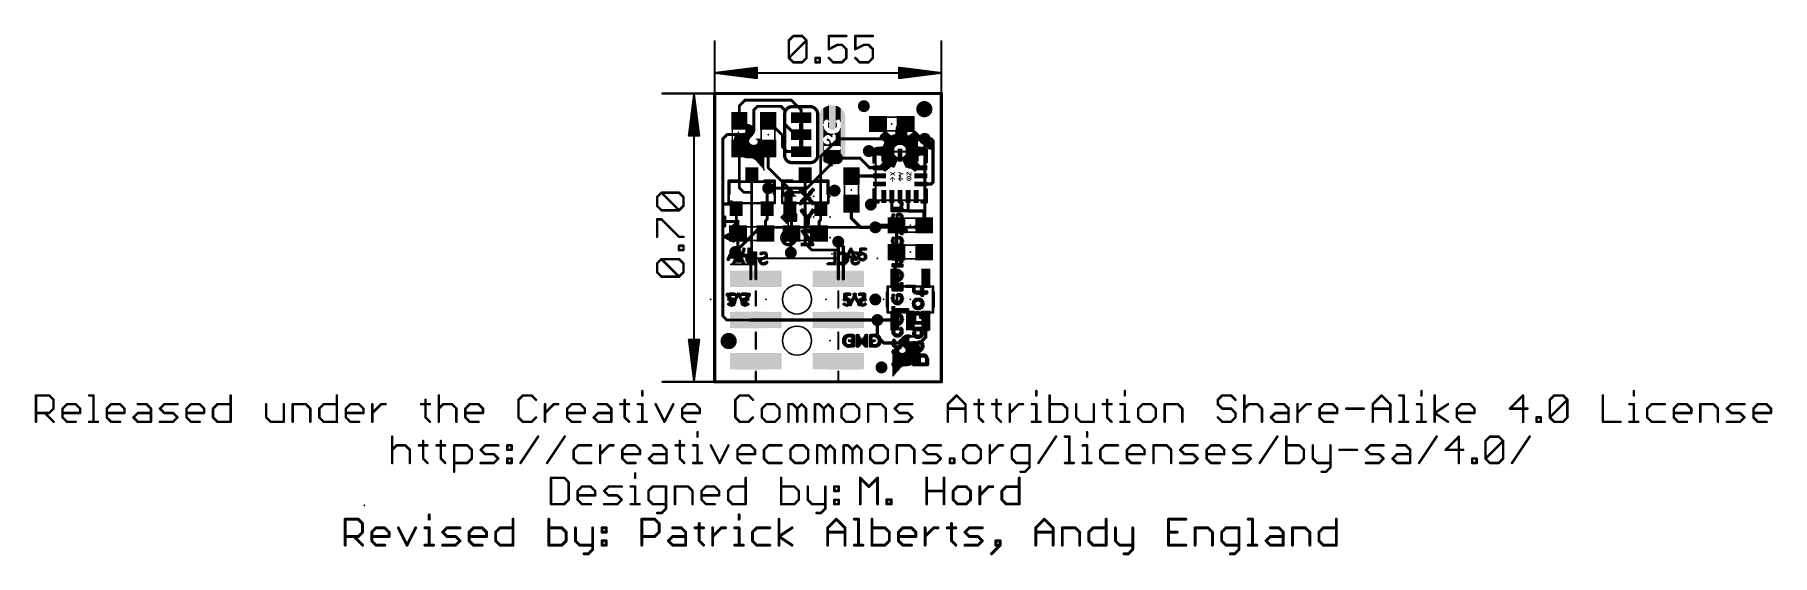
# Model space of a CAD drawing. Extents: x -42 to 65, y -11 to 21.
import ezdxf

# ---------------------------------------------------------------- set-up
doc = ezdxf.new("R2010")
doc.units = 0
for name, color, linetype in [('1', 12, 'CONTINUOUS'), ('16', 132, 'CONTINUOUS'), ('18', 110, 'CONTINUOUS'), ('20', 31, 'CONTINUOUS'), ('21', 41, 'CONTINUOUS'), ('22', 40, 'CONTINUOUS'), ('23', 53, 'CONTINUOUS'), ('24', 53, 'CONTINUOUS'), ('47', 253, 'CONTINUOUS'), ('51', 53, 'CONTINUOUS')]:
    doc.layers.add(name, color=color, linetype=linetype)

# ---------------------------------------------------------------- blocks, each defined once
blk = doc.blocks.new('RECT')
blk.add_solid([(-0.5, -0.5), (0.5, -0.5), (-0.5, 0.5), (0.5, 0.5)])
blk = doc.blocks.new('PIE')
at = {"const_width": 0.5}
blk.add_lwpolyline([(0, -0.25, 1), (0, 0.25, 1), (0, -0.25)], format="xyb", dxfattribs=at)
blk = doc.blocks.new('ROUNDV')
at = {"const_width": 0.5}
blk.add_lwpolyline([(0, -0.25, 1), (0, 0.25, 1), (0, -0.25)], format="xyb", dxfattribs=at)

msp = doc.modelspace()

# ---------------------------------------------------------------- linework, layer by layer
at = {"layer": '1'}
for points, const_width in [([(0, 17.78), (13.97, 17.78)], 0.2032), ([(0, 0), (0, 17.78)], 0.2032), ([(1.524, 17.018), (1.8796, 17.3736)], 0.1778), ([(1.8796, 17.3736), (4.7244, 17.3736)], 0.1778), ([(4.7244, 17.3736), (5.334, 16.764)], 0.1778), ([(13.97, 17.78), (13.97, 0)], 0.2032), ([(1.524, 16.09), (1.524, 17.018)], 0.1778), ([(2.413, 16.764), (2.6416, 16.9926)], 0.1778), ([(2.413, 15.5159), (2.413, 16.764)], 0.1778), ([(2.6416, 16.9926), (4.0894, 16.9926)], 0.1778), ([(3.302, 16.09), (4.191, 15.201)], 0.1778), ([(4.0894, 16.9926), (4.318, 16.764)], 0.1778), ([(4.318, 16.764), (4.318, 15.9004)], 0.1778), ([(5.334, 16.764), (5.334, 16.2814)], 0.1778), ([(0.508, 14.986), (0.7699, 15.2479)], 0.1778), ([(0.508, 4.064), (0.508, 14.986)], 0.1778), ([(0.7699, 15.2479), (2.145, 15.2479)], 0.1778), ([(2.145, 15.2479), (2.413, 15.5159)], 0.1778), ([(4.191, 15.201), (4.191, 14.478)], 0.1778), ([(4.318, 15.9004), (4.9784, 15.24)], 0.1778), ([(4.9784, 15.24), (5.334, 15.24)], 0.1778), ([(5.207, 14.5352), (5.207, 15.9449)], 0.0127), ([(5.207, 15.9449), (5.461, 15.9449)], 0.0127), ([(5.207, 15.9385), (5.461, 15.9385)], 0.0127), ([(5.207, 15.9258), (5.461, 15.9258)], 0.0127), ([(5.207, 15.9131), (5.461, 15.9131)], 0.0127), ([(5.207, 15.9004), (5.461, 15.9004)], 0.0127), ([(5.207, 15.8877), (5.461, 15.8877)], 0.0127), ([(5.207, 15.875), (5.461, 15.875)], 0.0127), ([(5.207, 15.8623), (5.461, 15.8623)], 0.0127), ([(5.207, 15.8496), (5.461, 15.8496)], 0.0127), ([(5.207, 15.8369), (5.461, 15.8369)], 0.0127), ([(5.207, 15.8242), (5.461, 15.8242)], 0.0127), ([(5.207, 15.8115), (5.461, 15.8115)], 0.0127), ([(5.207, 15.7988), (5.461, 15.7988)], 0.0127), ([(5.207, 15.7861), (5.461, 15.7861)], 0.0127), ([(5.207, 15.7734), (5.461, 15.7734)], 0.0127), ([(5.207, 15.7607), (5.461, 15.7607)], 0.0127), ([(5.207, 15.748), (5.461, 15.748)], 0.0127), ([(5.207, 15.7353), (5.461, 15.7353)], 0.0127), ([(5.207, 15.7226), (5.461, 15.7226)], 0.0127), ([(5.207, 15.7099), (5.461, 15.7099)], 0.0127), ([(5.207, 15.6972), (5.461, 15.6972)], 0.0127), ([(5.207, 15.6845), (5.461, 15.6845)], 0.0127), ([(5.207, 15.6718), (5.461, 15.6718)], 0.0127), ([(5.207, 15.6591), (5.461, 15.6591)], 0.0127), ([(5.207, 15.6464), (5.461, 15.6464)], 0.0127), ([(5.207, 15.6337), (5.461, 15.6337)], 0.0127), ([(5.207, 15.621), (5.461, 15.621)], 0.0127), ([(5.207, 15.6083), (5.461, 15.6083)], 0.0127), ([(5.207, 15.5956), (5.461, 15.5956)], 0.0127), ([(5.207, 15.5829), (5.461, 15.5829)], 0.0127), ([(5.207, 15.5702), (5.461, 15.5702)], 0.0127), ([(5.207, 15.5575), (5.461, 15.5575)], 0.0127), ([(5.207, 15.5448), (5.461, 15.5448)], 0.0127), ([(5.207, 15.5321), (5.461, 15.5321)], 0.0127), ([(5.207, 15.5194), (5.461, 15.5194)], 0.0127), ([(5.207, 15.5067), (5.461, 15.5067)], 0.0127), ([(5.207, 15.494), (5.461, 15.494)], 0.0127), ([(5.207, 15.4813), (5.461, 15.4813)], 0.0127), ([(5.207, 15.4686), (5.461, 15.4686)], 0.0127), ([(5.207, 15.4559), (5.461, 15.4559)], 0.0127), ([(5.207, 15.4432), (5.461, 15.4432)], 0.0127), ([(5.207, 15.4305), (5.461, 15.4305)], 0.0127), ([(5.207, 15.4178), (5.461, 15.4178)], 0.0127), ([(5.207, 15.4051), (5.461, 15.4051)], 0.0127), ([(5.207, 15.3924), (5.461, 15.3924)], 0.0127), ([(5.207, 15.3797), (5.461, 15.3797)], 0.0127), ([(5.207, 15.367), (5.461, 15.367)], 0.0127), ([(5.207, 15.3543), (5.461, 15.3543)], 0.0127), ([(5.207, 15.3416), (5.461, 15.3416)], 0.0127), ([(5.207, 15.3289), (5.461, 15.3289)], 0.0127), ([(5.207, 15.3162), (5.461, 15.3162)], 0.0127), ([(5.207, 15.3035), (5.461, 15.3035)], 0.0127), ([(5.207, 15.2908), (5.461, 15.2908)], 0.0127), ([(5.207, 15.2781), (5.461, 15.2781)], 0.0127), ([(5.207, 15.2654), (5.461, 15.2654)], 0.0127), ([(5.207, 15.2527), (5.461, 15.2527)], 0.0127), ([(5.207, 15.24), (5.461, 15.24)], 0.0127), ([(5.207, 15.2273), (5.461, 15.2273)], 0.0127), ([(5.207, 15.2146), (5.461, 15.2146)], 0.0127), ([(5.207, 15.2019), (5.461, 15.2019)], 0.0127), ([(5.207, 15.1892), (5.461, 15.1892)], 0.0127), ([(5.207, 15.1765), (5.461, 15.1765)], 0.0127), ([(5.207, 15.1638), (5.461, 15.1638)], 0.0127), ([(5.207, 15.1511), (5.461, 15.1511)], 0.0127), ([(5.207, 15.1384), (5.461, 15.1384)], 0.0127), ([(5.207, 15.1257), (5.461, 15.1257)], 0.0127), ([(5.207, 15.113), (5.461, 15.113)], 0.0127), ([(5.207, 15.1003), (5.461, 15.1003)], 0.0127), ([(5.207, 15.0876), (5.461, 15.0876)], 0.0127), ([(5.207, 15.0749), (5.461, 15.0749)], 0.0127), ([(5.207, 15.0622), (5.461, 15.0622)], 0.0127), ([(5.207, 15.0495), (5.461, 15.0495)], 0.0127), ([(5.207, 15.0368), (5.461, 15.0368)], 0.0127), ([(5.207, 15.0241), (5.461, 15.0241)], 0.0127), ([(5.207, 15.0114), (5.461, 15.0114)], 0.0127), ([(5.207, 14.9987), (5.461, 14.9987)], 0.0127), ([(5.461, 15.9449), (5.461, 14.5352)], 0.0127), ([(7.62, 14.986), (6.538, 13.904)], 0.1778), ([(10.668, 14.986), (7.62, 14.986)], 0.1778), ([(10.922, 14.732), (10.668, 14.986)], 0.1778), ([(11.772, 14.898), (11.772, 15.902)], 0.2032), ([(11.93, 14.74), (11.772, 14.898)], 0.2032), ([(12.43, 14.843), (12.573, 14.986)], 0.2032), ([(12.954, 14.986), (12.573, 14.986)], 0.2032), ([(12.954, 14.986), (13.335, 14.986)], 0.2032), ([(13.335, 14.986), (13.462, 14.859)], 0.2032), ([(1.524, 14.39), (1.524, 11.9634)], 0.1778), ([(3.302, 13.208), (3.302, 14.39)], 0.1778), ([(4.191, 14.478), (4.4704, 14.1986)], 0.1778), ([(4.4704, 14.1986), (5.334, 14.1986)], 0.1778), ([(5.207, 14.986), (5.461, 14.986)], 0.0127), ([(5.207, 14.9733), (5.461, 14.9733)], 0.0127), ([(5.207, 14.9606), (5.461, 14.9606)], 0.0127), ([(5.207, 14.9479), (5.461, 14.9479)], 0.0127), ([(5.207, 14.9352), (5.461, 14.9352)], 0.0127), ([(5.207, 14.9225), (5.461, 14.9225)], 0.0127), ([(5.207, 14.9098), (5.461, 14.9098)], 0.0127), ([(5.207, 14.8971), (5.461, 14.8971)], 0.0127), ([(5.207, 14.8844), (5.461, 14.8844)], 0.0127), ([(5.207, 14.8717), (5.461, 14.8717)], 0.0127), ([(5.207, 14.859), (5.461, 14.859)], 0.0127), ([(5.207, 14.8463), (5.461, 14.8463)], 0.0127), ([(5.207, 14.8336), (5.461, 14.8336)], 0.0127), ([(5.207, 14.8209), (5.461, 14.8209)], 0.0127), ([(5.207, 14.8082), (5.461, 14.8082)], 0.0127), ([(5.207, 14.7955), (5.461, 14.7955)], 0.0127), ([(5.207, 14.7828), (5.461, 14.7828)], 0.0127), ([(5.207, 14.7701), (5.461, 14.7701)], 0.0127), ([(5.207, 14.7574), (5.461, 14.7574)], 0.0127), ([(5.207, 14.7447), (5.461, 14.7447)], 0.0127), ([(5.207, 14.732), (5.461, 14.732)], 0.0127), ([(5.207, 14.7193), (5.461, 14.7193)], 0.0127), ([(5.207, 14.7066), (5.461, 14.7066)], 0.0127), ([(5.207, 14.6939), (5.461, 14.6939)], 0.0127), ([(5.207, 14.6812), (5.461, 14.6812)], 0.0127), ([(5.207, 14.6685), (5.461, 14.6685)], 0.0127), ([(5.207, 14.6558), (5.461, 14.6558)], 0.0127), ([(5.207, 14.6431), (5.461, 14.6431)], 0.0127), ([(5.207, 14.6304), (5.461, 14.6304)], 0.0127), ([(5.207, 14.6177), (5.461, 14.6177)], 0.0127), ([(5.207, 14.605), (5.461, 14.605)], 0.0127), ([(5.207, 14.5923), (5.461, 14.5923)], 0.0127), ([(5.207, 14.5796), (5.461, 14.5796)], 0.0127), ([(5.207, 14.5669), (5.461, 14.5669)], 0.0127), ([(5.207, 14.5542), (5.461, 14.5542)], 0.0127), ([(5.207, 14.5415), (5.461, 14.5415)], 0.0127), ([(5.461, 14.5352), (5.207, 14.5352)], 0.0127), ([(6.538, 13.904), (6.538, 10.684)], 0.1778), ([(10.922, 13.983), (10.922, 14.0084)], 0.2032), ([(10.93, 13.975), (10.922, 13.983)], 0.2032), ([(10.922, 14.0084), (10.922, 14.732)], 0.1778), ([(11.93, 13.975), (11.93, 14.74)], 0.2032), ([(12.43, 13.975), (12.43, 14.843)], 0.2032), ([(13.462, 14.859), (13.462, 12.319)], 0.2032), ([(2.286, 12.784), (2.286, 11.684)], 0.1778), ([(4.826, 11.684), (3.302, 13.208)], 0.1778), ([(5.588, 12.784), (5.588, 11.684)], 0.1778), ([(8.9679, 13.7905), (7.5455, 13.7905)], 0.1778), ([(8.9679, 13.7905), (9.5584, 13.2)], 0.1778), ([(9.5584, 13.2), (10.155, 13.2)], 0.2032), ([(1.524, 11.9634), (1.8034, 11.684)], 0.1778), ([(3.302, 11.938), (3.236, 11.872)], 0.1778), ([(3.236, 11.872), (3.236, 10.684)], 0.1778), ([(8.4464, 12.7), (8.4328, 12.6864)], 0.2032), ([(10.155, 12.7), (8.4464, 12.7)], 0.2032), ([(13.343, 12.2), (12.705, 12.2)], 0.2032), ([(13.462, 12.319), (13.343, 12.2)], 0.2032), ([(1.336, 9.9924), (1.336, 10.684)], 0.1778), ([(1.8034, 11.684), (2.286, 11.684)], 0.1778), ([(2.286, 11.684), (2.286, 7.62)], 0.1778), ([(3.236, 10.684), (3.236, 10.0178)], 0.1778), ([(4.638, 10.0178), (4.638, 10.684)], 0.1778), ([(5.588, 11.684), (4.826, 11.684)], 0.1778), ([(5.588, 11.684), (5.588, 8.5309)], 0.1778), ([(6.538, 9.9924), (6.538, 10.684)], 0.1778), ([(8.4328, 10.9864), (8.4328, 10.0922)], 0.2032), ([(10.93, 11.425), (10.93, 10.549)], 0.1778), ([(11.93, 11.425), (11.93, 10.549)], 0.1778), ([(1.436, 9.8924), (1.336, 9.9924)], 0.1778), ([(1.436, 9.144), (1.436, 9.8924)], 0.1778), ([(3.236, 10.0178), (3.136, 9.9178)], 0.1778), ([(3.136, 9.9178), (3.136, 9.144)], 0.1778), ([(4.738, 9.9178), (4.638, 10.0178)], 0.1778), ([(4.738, 9.144), (4.738, 9.9178)], 0.1778), ([(6.438, 9.8924), (6.538, 9.9924)], 0.1778), ([(6.438, 9.144), (6.438, 9.8924)], 0.1778), ([(8.4328, 10.0922), (9, 9.525)], 0.2032), ([(10.033, 9.652), (9.906, 9.525)], 0.2032), ([(11.215, 9.652), (10.033, 9.652)], 0.2032), ([(10.93, 10.549), (11.93, 10.549)], 0.2032), ([(11.215, 8.001), (11.215, 9.652)], 0.2032), ([(11.93, 10.549), (11.938, 10.541)], 0.2032), ([(11.938, 10.541), (12.827, 10.541)], 0.2032), ([(12.827, 10.541), (12.915, 10.453)], 0.2032), ([(12.915, 10.453), (12.915, 9.652)], 0.2032), ([(1.436, 9.144), (1.436, 8.167)], 0.1778), ([(4.738, 9.144), (4.699, 9.105)], 0.1778), ([(4.699, 9.105), (4.699, 7.9652)], 0.1778), ([(5.588, 8.5309), (5.9909, 8.128)], 0.1778), ([(7.62, 8.636), (7.62, 8.128)], 0.2032), ([(9.906, 9.525), (9, 9.525)], 0.2032), ([(1.436, 8.167), (1.27, 8.001)], 0.1778), ([(2.286, 7.62), (2.54, 7.366)], 0.1778), ([(5.9909, 8.128), (7.62, 8.128)], 0.1778), ([(7.62, 8.128), (7.62, 6.35)], 0.2032), ([(11.215, 8.001), (11.215, 7.278)], 0.2032), ([(2.54, 7.366), (2.54, 6.35)], 0.1778), ([(11.115, 7.178), (11.215, 7.278)], 0.2032), ([(11.115, 6.3801), (11.115, 7.178)], 0.2032), ([(0.762, 3.81), (0.508, 4.064)], 0.1778), ([(2.54, 3.81), (0.762, 3.81)], 0.1778), ([(2.54, 3.81), (7.62, 3.81)], 0.2032), ([(7.62, 3.81), (10.033, 3.81)], 0.2032), ([(10.033, 3.81), (11.0849, 3.81)], 0.2032), ([(10.033, 3.81), (10.033, 2.794)], 0.2032), ([(11.0849, 3.81), (11.115, 3.7799)], 0.2032), ([(13.015, 3.7799), (13.015, 2.7639)], 0.2032), ([(10.427, 2.4), (10.033, 2.794)], 0.2032), ([(12.6511, 2.4), (10.427, 2.4)], 0.2032), ([(13.015, 2.7639), (12.6511, 2.4)], 0.2032), ([(13.97, 0), (0, 0)], 0.2032)]:
    msp.add_lwpolyline(points, dxfattribs=dict(at, const_width=const_width))
for points, const_width in [([(0, 17.8308, 1), (0, 17.7292)], 0.1016), ([(0.0508, 17.78, 1), (-0.0508, 17.78)], 0.1016), ([(1.8796, 17.4181, 1), (1.8796, 17.3291)], 0.0889), ([(1.911, 17.3422, 1), (1.8482, 17.405)], 0.0889), ([(4.7558, 17.405, 1), (4.693, 17.3422)], 0.0889), ([(4.7244, 17.3291, 1), (4.7244, 17.4181)], 0.0889), ([(14.0208, 17.78, 1), (13.9192, 17.78)], 0.1016), ([(13.97, 17.7292, 1), (13.97, 17.8308)], 0.1016), ([(1.5685, 17.018, 1), (1.4795, 17.018)], 0.0889), ([(1.4795, 16.09, 1), (1.5685, 16.09)], 0.0889), ([(1.4926, 17.0494, 1), (1.5554, 16.9866)], 0.0889), ([(2.4575, 16.764, 1), (2.3686, 16.764)], 0.0889), ([(2.3816, 16.7954, 1), (2.4444, 16.7326)], 0.0889), ([(2.6416, 17.0371, 1), (2.6416, 16.9481)], 0.0889), ([(2.673, 16.9612, 1), (2.6102, 17.024)], 0.0889), ([(3.3334, 16.1214, 1), (3.2706, 16.0586)], 0.0889), ([(4.1208, 17.024, 1), (4.058, 16.9612)], 0.0889), ([(4.0894, 16.9481, 1), (4.0894, 17.0371)], 0.0889), ([(4.3625, 16.764, 1), (4.2736, 16.764)], 0.0889), ([(4.2866, 16.7326, 1), (4.3494, 16.7954)], 0.0889), ([(5.3785, 16.764, 1), (5.2896, 16.764)], 0.0889), ([(5.2896, 16.2814, 1), (5.3785, 16.2814)], 0.0889), ([(5.3026, 16.7326, 1), (5.3654, 16.7954)], 0.0889), ([(0.4766, 15.0174, 1), (0.5394, 14.9546)], 0.0889), ([(0.5524, 14.986, 1), (0.4636, 14.986)], 0.0889), ([(0.7699, 15.2924, 1), (0.7699, 15.2035)], 0.0889), ([(0.8013, 15.2165, 1), (0.7385, 15.2793)], 0.0889), ([(2.1136, 15.2793, 1), (2.1764, 15.2165)], 0.0889), ([(2.145, 15.2035, 1), (2.145, 15.2924)], 0.0889), ([(2.3686, 15.5159, 1), (2.4575, 15.5159)], 0.0889), ([(2.4444, 15.4845, 1), (2.3816, 15.5473)], 0.0889), ([(4.2355, 15.201, 1), (4.1465, 15.201)], 0.0889), ([(4.1596, 15.1696, 1), (4.2224, 15.2324)], 0.0889), ([(4.3494, 15.9318, 1), (4.2866, 15.869)], 0.0889), ([(4.2736, 15.9004, 1), (4.3625, 15.9004)], 0.0889), ([(4.9784, 15.2844, 1), (4.9784, 15.1956)], 0.0889), ([(4.947, 15.2086, 1), (5.0098, 15.2714)], 0.0889), ([(5.2102, 15.9449, 1), (5.2038, 15.9449)], 0.0064), ([(5.207, 15.9417, 1), (5.207, 15.9353)], 0.0064), ([(5.207, 15.929, 1), (5.207, 15.9226)], 0.0064), ([(5.207, 15.9163, 1), (5.207, 15.9099)], 0.0064), ([(5.207, 15.9036, 1), (5.207, 15.8972)], 0.0064), ([(5.207, 15.8909, 1), (5.207, 15.8845)], 0.0064), ([(5.207, 15.8782, 1), (5.207, 15.8718)], 0.0064), ([(5.207, 15.8655, 1), (5.207, 15.8591)], 0.0064), ([(5.207, 15.8528, 1), (5.207, 15.8464)], 0.0064), ([(5.207, 15.8401, 1), (5.207, 15.8337)], 0.0064), ([(5.207, 15.8274, 1), (5.207, 15.821)], 0.0064), ([(5.207, 15.8147, 1), (5.207, 15.8083)], 0.0064), ([(5.207, 15.802, 1), (5.207, 15.7956)], 0.0064), ([(5.207, 15.7893, 1), (5.207, 15.7829)], 0.0064), ([(5.207, 15.7766, 1), (5.207, 15.7702)], 0.0064), ([(5.207, 15.7639, 1), (5.207, 15.7575)], 0.0064), ([(5.207, 15.7512, 1), (5.207, 15.7448)], 0.0064), ([(5.207, 15.7385, 1), (5.207, 15.7321)], 0.0064), ([(5.207, 15.7258, 1), (5.207, 15.7194)], 0.0064), ([(5.207, 15.7131, 1), (5.207, 15.7067)], 0.0064), ([(5.207, 15.7004, 1), (5.207, 15.694)], 0.0064), ([(5.207, 15.6877, 1), (5.207, 15.6813)], 0.0064), ([(5.207, 15.675, 1), (5.207, 15.6686)], 0.0064), ([(5.207, 15.6623, 1), (5.207, 15.6559)], 0.0064), ([(5.207, 15.6496, 1), (5.207, 15.6432)], 0.0064), ([(5.207, 15.6369, 1), (5.207, 15.6305)], 0.0064), ([(5.207, 15.6242, 1), (5.207, 15.6178)], 0.0064), ([(5.207, 15.6115, 1), (5.207, 15.6051)], 0.0064), ([(5.207, 15.5988, 1), (5.207, 15.5924)], 0.0064), ([(5.207, 15.5861, 1), (5.207, 15.5797)], 0.0064), ([(5.207, 15.5734, 1), (5.207, 15.567)], 0.0064), ([(5.207, 15.5607, 1), (5.207, 15.5543)], 0.0064), ([(5.207, 15.548, 1), (5.207, 15.5416)], 0.0064), ([(5.207, 15.5353, 1), (5.207, 15.5289)], 0.0064), ([(5.207, 15.5226, 1), (5.207, 15.5162)], 0.0064), ([(5.207, 15.5099, 1), (5.207, 15.5035)], 0.0064), ([(5.207, 15.4972, 1), (5.207, 15.4908)], 0.0064), ([(5.207, 15.4845, 1), (5.207, 15.4781)], 0.0064), ([(5.207, 15.4718, 1), (5.207, 15.4654)], 0.0064), ([(5.207, 15.4591, 1), (5.207, 15.4527)], 0.0064), ([(5.207, 15.4464, 1), (5.207, 15.44)], 0.0064), ([(5.207, 15.4337, 1), (5.207, 15.4273)], 0.0064), ([(5.207, 15.421, 1), (5.207, 15.4146)], 0.0064), ([(5.207, 15.4083, 1), (5.207, 15.4019)], 0.0064), ([(5.207, 15.3956, 1), (5.207, 15.3892)], 0.0064), ([(5.207, 15.3829, 1), (5.207, 15.3765)], 0.0064), ([(5.207, 15.3702, 1), (5.207, 15.3638)], 0.0064), ([(5.207, 15.3575, 1), (5.207, 15.3511)], 0.0064), ([(5.207, 15.3448, 1), (5.207, 15.3384)], 0.0064), ([(5.207, 15.3321, 1), (5.207, 15.3257)], 0.0064), ([(5.207, 15.3194, 1), (5.207, 15.313)], 0.0064), ([(5.207, 15.3067, 1), (5.207, 15.3003)], 0.0064), ([(5.207, 15.294, 1), (5.207, 15.2876)], 0.0064), ([(5.207, 15.2813, 1), (5.207, 15.2749)], 0.0064), ([(5.207, 15.2686, 1), (5.207, 15.2622)], 0.0064), ([(5.207, 15.2559, 1), (5.207, 15.2495)], 0.0064), ([(5.207, 15.2432, 1), (5.207, 15.2368)], 0.0064), ([(5.207, 15.2305, 1), (5.207, 15.2241)], 0.0064), ([(5.207, 15.2178, 1), (5.207, 15.2114)], 0.0064), ([(5.207, 15.2051, 1), (5.207, 15.1987)], 0.0064), ([(5.207, 15.1924, 1), (5.207, 15.186)], 0.0064), ([(5.207, 15.1797, 1), (5.207, 15.1733)], 0.0064), ([(5.207, 15.167, 1), (5.207, 15.1606)], 0.0064), ([(5.207, 15.1543, 1), (5.207, 15.1479)], 0.0064), ([(5.207, 15.1416, 1), (5.207, 15.1352)], 0.0064), ([(5.207, 15.1289, 1), (5.207, 15.1225)], 0.0064), ([(5.207, 15.1162, 1), (5.207, 15.1098)], 0.0064), ([(5.207, 15.1035, 1), (5.207, 15.0971)], 0.0064), ([(5.207, 15.0908, 1), (5.207, 15.0844)], 0.0064), ([(5.207, 15.0781, 1), (5.207, 15.0717)], 0.0064), ([(5.207, 15.0654, 1), (5.207, 15.059)], 0.0064), ([(5.207, 15.0527, 1), (5.207, 15.0463)], 0.0064), ([(5.207, 15.04, 1), (5.207, 15.0336)], 0.0064), ([(5.207, 15.0273, 1), (5.207, 15.0209)], 0.0064), ([(5.207, 15.0146, 1), (5.207, 15.0082)], 0.0064), ([(5.207, 15.0019, 1), (5.207, 14.9955)], 0.0064), ([(5.207, 15.948, 1), (5.207, 15.9417)], 0.0064), ([(5.334, 15.1956, 1), (5.334, 15.2844)], 0.0889), ([(5.4642, 15.9449, 1), (5.4578, 15.9449)], 0.0064), ([(5.461, 15.9417, 1), (5.461, 15.948)], 0.0064), ([(5.461, 15.9353, 1), (5.461, 15.9417)], 0.0064), ([(5.461, 15.9226, 1), (5.461, 15.929)], 0.0064), ([(5.461, 15.9099, 1), (5.461, 15.9163)], 0.0064), ([(5.461, 15.8972, 1), (5.461, 15.9036)], 0.0064), ([(5.461, 15.8845, 1), (5.461, 15.8909)], 0.0064), ([(5.461, 15.8718, 1), (5.461, 15.8782)], 0.0064), ([(5.461, 15.8591, 1), (5.461, 15.8655)], 0.0064), ([(5.461, 15.8464, 1), (5.461, 15.8528)], 0.0064), ([(5.461, 15.8337, 1), (5.461, 15.8401)], 0.0064), ([(5.461, 15.821, 1), (5.461, 15.8274)], 0.0064), ([(5.461, 15.8083, 1), (5.461, 15.8147)], 0.0064), ([(5.461, 15.7956, 1), (5.461, 15.802)], 0.0064), ([(5.461, 15.7829, 1), (5.461, 15.7893)], 0.0064), ([(5.461, 15.7702, 1), (5.461, 15.7766)], 0.0064), ([(5.461, 15.7575, 1), (5.461, 15.7639)], 0.0064), ([(5.461, 15.7448, 1), (5.461, 15.7512)], 0.0064), ([(5.461, 15.7321, 1), (5.461, 15.7385)], 0.0064), ([(5.461, 15.7194, 1), (5.461, 15.7258)], 0.0064), ([(5.461, 15.7067, 1), (5.461, 15.7131)], 0.0064), ([(5.461, 15.694, 1), (5.461, 15.7004)], 0.0064), ([(5.461, 15.6813, 1), (5.461, 15.6877)], 0.0064), ([(5.461, 15.6686, 1), (5.461, 15.675)], 0.0064), ([(5.461, 15.6559, 1), (5.461, 15.6623)], 0.0064), ([(5.461, 15.6432, 1), (5.461, 15.6496)], 0.0064), ([(5.461, 15.6305, 1), (5.461, 15.6369)], 0.0064), ([(5.461, 15.6178, 1), (5.461, 15.6242)], 0.0064), ([(5.461, 15.6051, 1), (5.461, 15.6115)], 0.0064), ([(5.461, 15.5924, 1), (5.461, 15.5988)], 0.0064), ([(5.461, 15.5797, 1), (5.461, 15.5861)], 0.0064), ([(5.461, 15.567, 1), (5.461, 15.5734)], 0.0064), ([(5.461, 15.5543, 1), (5.461, 15.5607)], 0.0064), ([(5.461, 15.5416, 1), (5.461, 15.548)], 0.0064), ([(5.461, 15.5289, 1), (5.461, 15.5353)], 0.0064), ([(5.461, 15.5162, 1), (5.461, 15.5226)], 0.0064), ([(5.461, 15.5035, 1), (5.461, 15.5099)], 0.0064), ([(5.461, 15.4908, 1), (5.461, 15.4972)], 0.0064), ([(5.461, 15.4781, 1), (5.461, 15.4845)], 0.0064), ([(5.461, 15.4654, 1), (5.461, 15.4718)], 0.0064), ([(5.461, 15.4527, 1), (5.461, 15.4591)], 0.0064), ([(5.461, 15.44, 1), (5.461, 15.4464)], 0.0064), ([(5.461, 15.4273, 1), (5.461, 15.4337)], 0.0064), ([(5.461, 15.4146, 1), (5.461, 15.421)], 0.0064), ([(5.461, 15.4019, 1), (5.461, 15.4083)], 0.0064), ([(5.461, 15.3892, 1), (5.461, 15.3956)], 0.0064), ([(5.461, 15.3765, 1), (5.461, 15.3829)], 0.0064), ([(5.461, 15.3638, 1), (5.461, 15.3702)], 0.0064), ([(5.461, 15.3511, 1), (5.461, 15.3575)], 0.0064), ([(5.461, 15.3384, 1), (5.461, 15.3448)], 0.0064), ([(5.461, 15.3257, 1), (5.461, 15.3321)], 0.0064), ([(5.461, 15.313, 1), (5.461, 15.3194)], 0.0064), ([(5.461, 15.3003, 1), (5.461, 15.3067)], 0.0064), ([(5.461, 15.2876, 1), (5.461, 15.294)], 0.0064), ([(5.461, 15.2749, 1), (5.461, 15.2813)], 0.0064), ([(5.461, 15.2622, 1), (5.461, 15.2686)], 0.0064), ([(5.461, 15.2495, 1), (5.461, 15.2559)], 0.0064), ([(5.461, 15.2368, 1), (5.461, 15.2432)], 0.0064), ([(5.461, 15.2241, 1), (5.461, 15.2305)], 0.0064), ([(5.461, 15.2114, 1), (5.461, 15.2178)], 0.0064), ([(5.461, 15.1987, 1), (5.461, 15.2051)], 0.0064), ([(5.461, 15.186, 1), (5.461, 15.1924)], 0.0064), ([(5.461, 15.1733, 1), (5.461, 15.1797)], 0.0064), ([(5.461, 15.1606, 1), (5.461, 15.167)], 0.0064), ([(5.461, 15.1479, 1), (5.461, 15.1543)], 0.0064), ([(5.461, 15.1352, 1), (5.461, 15.1416)], 0.0064), ([(5.461, 15.1225, 1), (5.461, 15.1289)], 0.0064), ([(5.461, 15.1098, 1), (5.461, 15.1162)], 0.0064), ([(5.461, 15.0971, 1), (5.461, 15.1035)], 0.0064), ([(5.461, 15.0844, 1), (5.461, 15.0908)], 0.0064), ([(5.461, 15.0717, 1), (5.461, 15.0781)], 0.0064), ([(5.461, 15.059, 1), (5.461, 15.0654)], 0.0064), ([(5.461, 15.0463, 1), (5.461, 15.0527)], 0.0064), ([(5.461, 15.0336, 1), (5.461, 15.04)], 0.0064), ([(5.461, 15.0209, 1), (5.461, 15.0273)], 0.0064), ([(5.461, 15.0082, 1), (5.461, 15.0146)], 0.0064), ([(5.461, 14.9955, 1), (5.461, 15.0019)], 0.0064), ([(7.62, 15.0305, 1), (7.62, 14.9416)], 0.0889), ([(7.6514, 14.9546, 1), (7.5886, 15.0174)], 0.0889), ([(10.6994, 15.0174, 1), (10.6366, 14.9546)], 0.0889), ([(10.668, 14.9416, 1), (10.668, 15.0305)], 0.0889), ([(11.8228, 15.902, 1), (11.7212, 15.902)], 0.1016), ([(11.8079, 14.9339, 1), (11.7361, 14.8621)], 0.1016), ([(12.573, 15.0368, 1), (12.573, 14.9352)], 0.1016), ([(12.6089, 14.9501, 1), (12.5371, 15.0219)], 0.1016), ([(12.954, 15.0368, 1), (12.954, 14.9352)], 0.1016), ([(12.954, 14.9352, 1), (12.954, 15.0368)], 0.1016), ([(13.3709, 15.0219, 1), (13.2991, 14.9501)], 0.1016), ([(13.335, 14.9352, 1), (13.335, 15.0368)], 0.1016), ([(1.5685, 14.39, 1), (1.4795, 14.39)], 0.0889), ([(3.3464, 14.39, 1), (3.2576, 14.39)], 0.0889), ([(4.1465, 14.478, 1), (4.2355, 14.478)], 0.0889), ([(4.2224, 14.5094, 1), (4.1596, 14.4466)], 0.0889), ([(4.4704, 14.2431, 1), (4.4704, 14.1542)], 0.0889), ([(4.439, 14.1672, 1), (4.5018, 14.23)], 0.0889), ([(5.207, 14.9892, 1), (5.207, 14.9828)], 0.0064), ([(5.207, 14.9765, 1), (5.207, 14.9701)], 0.0064), ([(5.207, 14.9638, 1), (5.207, 14.9574)], 0.0064), ([(5.207, 14.9511, 1), (5.207, 14.9447)], 0.0064), ([(5.207, 14.9384, 1), (5.207, 14.932)], 0.0064), ([(5.207, 14.9257, 1), (5.207, 14.9193)], 0.0064), ([(5.207, 14.913, 1), (5.207, 14.9066)], 0.0064), ([(5.207, 14.9003, 1), (5.207, 14.8939)], 0.0064), ([(5.207, 14.8876, 1), (5.207, 14.8812)], 0.0064), ([(5.207, 14.8749, 1), (5.207, 14.8685)], 0.0064), ([(5.207, 14.8622, 1), (5.207, 14.8558)], 0.0064), ([(5.207, 14.8495, 1), (5.207, 14.8431)], 0.0064), ([(5.207, 14.8368, 1), (5.207, 14.8304)], 0.0064), ([(5.207, 14.8241, 1), (5.207, 14.8177)], 0.0064), ([(5.207, 14.8114, 1), (5.207, 14.805)], 0.0064), ([(5.207, 14.7987, 1), (5.207, 14.7923)], 0.0064), ([(5.207, 14.786, 1), (5.207, 14.7796)], 0.0064), ([(5.207, 14.7733, 1), (5.207, 14.7669)], 0.0064), ([(5.207, 14.7606, 1), (5.207, 14.7542)], 0.0064), ([(5.207, 14.7479, 1), (5.207, 14.7415)], 0.0064), ([(5.207, 14.7352, 1), (5.207, 14.7288)], 0.0064), ([(5.207, 14.7225, 1), (5.207, 14.7161)], 0.0064), ([(5.207, 14.7098, 1), (5.207, 14.7034)], 0.0064), ([(5.207, 14.6971, 1), (5.207, 14.6907)], 0.0064), ([(5.207, 14.6844, 1), (5.207, 14.678)], 0.0064), ([(5.207, 14.6717, 1), (5.207, 14.6653)], 0.0064), ([(5.207, 14.659, 1), (5.207, 14.6526)], 0.0064), ([(5.207, 14.6463, 1), (5.207, 14.6399)], 0.0064), ([(5.207, 14.6336, 1), (5.207, 14.6272)], 0.0064), ([(5.207, 14.6209, 1), (5.207, 14.6145)], 0.0064), ([(5.207, 14.6082, 1), (5.207, 14.6018)], 0.0064), ([(5.207, 14.5955, 1), (5.207, 14.5891)], 0.0064), ([(5.207, 14.5828, 1), (5.207, 14.5764)], 0.0064), ([(5.207, 14.5701, 1), (5.207, 14.5637)], 0.0064), ([(5.207, 14.5574, 1), (5.207, 14.551)], 0.0064), ([(5.207, 14.5447, 1), (5.207, 14.5383)], 0.0064), ([(5.2038, 14.5352, 1), (5.2102, 14.5352)], 0.0064), ([(5.207, 14.5383, 1), (5.207, 14.532)], 0.0064), ([(5.334, 14.1542, 1), (5.334, 14.2431)], 0.0889), ([(5.4578, 14.5352, 1), (5.4642, 14.5352)], 0.0064), ([(5.461, 14.9828, 1), (5.461, 14.9892)], 0.0064), ([(5.461, 14.9701, 1), (5.461, 14.9765)], 0.0064), ([(5.461, 14.9574, 1), (5.461, 14.9638)], 0.0064), ([(5.461, 14.9447, 1), (5.461, 14.9511)], 0.0064), ([(5.461, 14.932, 1), (5.461, 14.9384)], 0.0064), ([(5.461, 14.9193, 1), (5.461, 14.9257)], 0.0064), ([(5.461, 14.9066, 1), (5.461, 14.913)], 0.0064), ([(5.461, 14.8939, 1), (5.461, 14.9003)], 0.0064), ([(5.461, 14.8812, 1), (5.461, 14.8876)], 0.0064), ([(5.461, 14.8685, 1), (5.461, 14.8749)], 0.0064), ([(5.461, 14.8558, 1), (5.461, 14.8622)], 0.0064), ([(5.461, 14.8431, 1), (5.461, 14.8495)], 0.0064), ([(5.461, 14.8304, 1), (5.461, 14.8368)], 0.0064), ([(5.461, 14.8177, 1), (5.461, 14.8241)], 0.0064), ([(5.461, 14.805, 1), (5.461, 14.8114)], 0.0064), ([(5.461, 14.7923, 1), (5.461, 14.7987)], 0.0064), ([(5.461, 14.7796, 1), (5.461, 14.786)], 0.0064), ([(5.461, 14.7669, 1), (5.461, 14.7733)], 0.0064), ([(5.461, 14.7542, 1), (5.461, 14.7606)], 0.0064), ([(5.461, 14.7415, 1), (5.461, 14.7479)], 0.0064), ([(5.461, 14.7288, 1), (5.461, 14.7352)], 0.0064), ([(5.461, 14.7161, 1), (5.461, 14.7225)], 0.0064), ([(5.461, 14.7034, 1), (5.461, 14.7098)], 0.0064), ([(5.461, 14.6907, 1), (5.461, 14.6971)], 0.0064), ([(5.461, 14.678, 1), (5.461, 14.6844)], 0.0064), ([(5.461, 14.6653, 1), (5.461, 14.6717)], 0.0064), ([(5.461, 14.6526, 1), (5.461, 14.659)], 0.0064), ([(5.461, 14.6399, 1), (5.461, 14.6463)], 0.0064), ([(5.461, 14.6272, 1), (5.461, 14.6336)], 0.0064), ([(5.461, 14.6145, 1), (5.461, 14.6209)], 0.0064), ([(5.461, 14.6018, 1), (5.461, 14.6082)], 0.0064), ([(5.461, 14.5891, 1), (5.461, 14.5955)], 0.0064), ([(5.461, 14.5764, 1), (5.461, 14.5828)], 0.0064), ([(5.461, 14.5637, 1), (5.461, 14.5701)], 0.0064), ([(5.461, 14.551, 1), (5.461, 14.5574)], 0.0064), ([(5.461, 14.5383, 1), (5.461, 14.5447)], 0.0064), ([(5.461, 14.532, 1), (5.461, 14.5383)], 0.0064), ([(6.5825, 13.904, 1), (6.4935, 13.904)], 0.0889), ([(6.5066, 13.9354, 1), (6.5694, 13.8726)], 0.0889), ([(10.9728, 14.0084, 1), (10.8712, 14.0084)], 0.1016), ([(10.9579, 14.0189, 1), (10.8861, 13.9471)], 0.1016), ([(10.8712, 13.983, 1), (10.9728, 13.983)], 0.1016), ([(10.9665, 14.732, 1), (10.8776, 14.732)], 0.0889), ([(10.8776, 14.0084, 1), (10.9665, 14.0084)], 0.0889), ([(10.8941, 13.9391, 1), (10.9659, 14.0109)], 0.1016), ([(10.8906, 14.7006, 1), (10.9534, 14.7634)], 0.0889), ([(11.7212, 14.898, 1), (11.8228, 14.898)], 0.1016), ([(11.9808, 14.74, 1), (11.8792, 14.74)], 0.1016), ([(11.8792, 13.975, 1), (11.9808, 13.975)], 0.1016), ([(11.8941, 14.7041, 1), (11.9659, 14.7759)], 0.1016), ([(12.4808, 14.843, 1), (12.3792, 14.843)], 0.1016), ([(12.3941, 14.8789, 1), (12.4659, 14.8071)], 0.1016), ([(12.3792, 13.975, 1), (12.4808, 13.975)], 0.1016), ([(13.5128, 14.859, 1), (13.4112, 14.859)], 0.1016), ([(13.4261, 14.8231, 1), (13.4979, 14.8949)], 0.1016), ([(2.3304, 12.784, 1), (2.2416, 12.784)], 0.0889), ([(3.3334, 13.2394, 1), (3.2706, 13.1766)], 0.0889), ([(3.2576, 13.208, 1), (3.3464, 13.208)], 0.0889), ([(5.6325, 12.784, 1), (5.5435, 12.784)], 0.0889), ([(7.5455, 13.8349, 1), (7.5455, 13.746)], 0.0889), ([(8.9993, 13.8219, 1), (8.9365, 13.7591)], 0.0889), ([(8.9679, 13.746, 1), (8.9679, 13.8349)], 0.0889), ([(9.5584, 13.2508, 1), (9.5584, 13.1492)], 0.1016), ([(9.527, 13.1686, 1), (9.5898, 13.2314)], 0.0889), ([(10.155, 13.1492, 1), (10.155, 13.2508)], 0.1016), ([(1.4795, 11.9634, 1), (1.5685, 11.9634)], 0.0889), ([(1.5554, 11.9948, 1), (1.4926, 11.932)], 0.0889), ([(3.2046, 11.9034, 1), (3.2674, 11.8406)], 0.0889), ([(3.2805, 11.872, 1), (3.1916, 11.872)], 0.0889), ([(3.3334, 11.9066, 1), (3.2706, 11.9694)], 0.0889), ([(8.3969, 12.7223, 1), (8.4687, 12.6505)], 0.1016), ([(8.4464, 12.7508, 1), (8.4464, 12.6492)], 0.1016), ([(8.4823, 12.6641, 1), (8.4105, 12.7359)], 0.1016), ([(10.155, 12.6492, 1), (10.155, 12.7508)], 0.1016), ([(12.705, 12.2508, 1), (12.705, 12.1492)], 0.1016), ([(13.3071, 12.2359, 1), (13.3789, 12.1641)], 0.1016), ([(13.343, 12.1492, 1), (13.343, 12.2508)], 0.1016), ([(13.4112, 12.319, 1), (13.5128, 12.319)], 0.1016), ([(13.4979, 12.2831, 1), (13.4261, 12.3549)], 0.1016), ([(1.3805, 10.684, 1), (1.2915, 10.684)], 0.0889), ([(1.8034, 11.7285, 1), (1.8034, 11.6396)], 0.0889), ([(1.772, 11.6526, 1), (1.8348, 11.7154)], 0.0889), ([(2.3304, 11.684, 1), (2.2416, 11.684)], 0.0889), ([(2.2416, 11.684, 1), (2.3304, 11.684)], 0.0889), ([(2.286, 11.6396, 1), (2.286, 11.7285)], 0.0889), ([(3.2805, 10.684, 1), (3.1916, 10.684)], 0.0889), ([(3.1916, 10.684, 1), (3.2805, 10.684)], 0.0889), ([(4.6825, 10.684, 1), (4.5935, 10.684)], 0.0889), ([(4.826, 11.7285, 1), (4.826, 11.6396)], 0.0889), ([(4.7946, 11.6526, 1), (4.8574, 11.7154)], 0.0889), ([(5.6325, 11.684, 1), (5.5435, 11.684)], 0.0889), ([(5.5435, 11.684, 1), (5.6325, 11.684)], 0.0889), ([(5.588, 11.6396, 1), (5.588, 11.7285)], 0.0889), ([(6.5825, 10.684, 1), (6.4935, 10.684)], 0.0889), ([(6.4935, 10.684, 1), (6.5825, 10.684)], 0.0889), ([(8.4836, 10.9864, 1), (8.382, 10.9864)], 0.1016), ([(10.9744, 11.425, 1), (10.8856, 11.425)], 0.0889), ([(11.9744, 11.425, 1), (11.8856, 11.425)], 0.0889), ([(1.2915, 9.9924, 1), (1.3805, 9.9924)], 0.0889), ([(1.3674, 10.0238, 1), (1.3046, 9.961)], 0.0889), ([(1.4805, 9.8924, 1), (1.3916, 9.8924)], 0.0889), ([(1.4046, 9.861, 1), (1.4674, 9.9238)], 0.0889), ([(3.1046, 9.9492, 1), (3.1674, 9.8864)], 0.0889), ([(3.1804, 9.9178, 1), (3.0916, 9.9178)], 0.0889), ([(3.1916, 10.0178, 1), (3.2805, 10.0178)], 0.0889), ([(3.2674, 9.9864, 1), (3.2046, 10.0492)], 0.0889), ([(4.5935, 10.0178, 1), (4.6825, 10.0178)], 0.0889), ([(4.6694, 10.0492, 1), (4.6066, 9.9864)], 0.0889), ([(4.7825, 9.9178, 1), (4.6936, 9.9178)], 0.0889), ([(4.7066, 9.8864, 1), (4.7694, 9.9492)], 0.0889), ([(6.4066, 9.9238, 1), (6.4694, 9.861)], 0.0889), ([(6.4825, 9.8924, 1), (6.3936, 9.8924)], 0.0889), ([(6.4935, 9.9924, 1), (6.5825, 9.9924)], 0.0889), ([(6.5694, 9.961, 1), (6.5066, 10.0238)], 0.0889), ([(8.4687, 10.1281, 1), (8.3969, 10.0563)], 0.1016), ([(8.382, 10.0922, 1), (8.4836, 10.0922)], 0.1016), ([(10.033, 9.7028, 1), (10.033, 9.6012)], 0.1016), ([(10.0689, 9.6161, 1), (9.9971, 9.6879)], 0.1016), ([(10.93, 10.5998, 1), (10.93, 10.4982)], 0.1016), ([(10.8856, 10.549, 1), (10.9744, 10.549)], 0.0889), ([(11.2658, 9.652, 1), (11.1642, 9.652)], 0.1016), ([(11.215, 9.6012, 1), (11.215, 9.7028)], 0.1016), ([(11.9659, 10.5849, 1), (11.8941, 10.5131)], 0.1016), ([(11.938, 10.5918, 1), (11.938, 10.4902)], 0.1016), ([(11.8856, 10.549, 1), (11.9744, 10.549)], 0.0889), ([(11.9021, 10.5051, 1), (11.9739, 10.5769)], 0.1016), ([(11.93, 10.4982, 1), (11.93, 10.5998)], 0.1016), ([(12.8629, 10.5769, 1), (12.7911, 10.5051)], 0.1016), ([(12.827, 10.4902, 1), (12.827, 10.5918)], 0.1016), ([(12.9658, 10.453, 1), (12.8642, 10.453)], 0.1016), ([(12.8642, 9.652, 1), (12.9658, 9.652)], 0.1016), ([(12.8791, 10.4171, 1), (12.9509, 10.4889)], 0.1016), ([(1.4805, 9.144, 1), (1.3916, 9.144)], 0.0889), ([(1.3916, 9.144, 1), (1.4805, 9.144)], 0.0889), ([(3.0916, 9.144, 1), (3.1804, 9.144)], 0.0889), ([(4.7435, 9.105, 1), (4.6545, 9.105)], 0.0889), ([(4.6676, 9.1364, 1), (4.7304, 9.0736)], 0.0889), ([(4.6936, 9.144, 1), (4.7825, 9.144)], 0.0889), ([(4.7694, 9.1126, 1), (4.7066, 9.1754)], 0.0889), ([(5.5435, 8.5309, 1), (5.6325, 8.5309)], 0.0889), ([(5.6194, 8.5623, 1), (5.5566, 8.4995)], 0.0889), ([(6.3936, 9.144, 1), (6.4825, 9.144)], 0.0889), ([(7.6708, 8.636, 1), (7.5692, 8.636)], 0.1016), ([(9, 9.5758, 1), (9, 9.4742)], 0.1016), ([(8.9641, 9.4891, 1), (9.0359, 9.5609)], 0.1016), ([(9.8701, 9.5609, 1), (9.9419, 9.4891)], 0.1016), ([(9.906, 9.4742, 1), (9.906, 9.5758)], 0.1016), ([(1.2386, 8.0324, 1), (1.3014, 7.9696)], 0.0889), ([(1.3916, 8.167, 1), (1.4805, 8.167)], 0.0889), ([(1.4674, 8.1356, 1), (1.4046, 8.1984)], 0.0889), ([(2.3174, 7.6514, 1), (2.2546, 7.5886)], 0.0889), ([(2.2416, 7.62, 1), (2.3304, 7.62)], 0.0889), ([(4.6545, 7.9652, 1), (4.7435, 7.9652)], 0.0889), ([(5.9909, 8.1724, 1), (5.9909, 8.0836)], 0.0889), ([(5.9595, 8.0966, 1), (6.0223, 8.1594)], 0.0889), ([(7.6708, 8.128, 1), (7.5692, 8.128)], 0.1016), ([(7.5692, 8.128, 1), (7.6708, 8.128)], 0.1016), ([(7.62, 8.0836, 1), (7.62, 8.1724)], 0.0889), ([(11.2658, 8.001, 1), (11.1642, 8.001)], 0.1016), ([(11.1642, 8.001, 1), (11.2658, 8.001)], 0.1016), ([(2.5844, 7.366, 1), (2.4956, 7.366)], 0.0889), ([(2.5086, 7.3346, 1), (2.5714, 7.3974)], 0.0889), ([(11.1658, 7.178, 1), (11.0642, 7.178)], 0.1016), ([(11.0791, 7.2139, 1), (11.1509, 7.1421)], 0.1016), ([(11.0642, 6.3801, 1), (11.1658, 6.3801)], 0.1016), ([(11.1642, 7.278, 1), (11.2658, 7.278)], 0.1016), ([(11.2509, 7.2421, 1), (11.1791, 7.3139)], 0.1016), ([(2.4956, 6.35, 1), (2.5844, 6.35)], 0.0889), ([(7.5692, 6.35, 1), (7.6708, 6.35)], 0.1016), ([(0.5394, 4.0954, 1), (0.4766, 4.0326)], 0.0889), ([(0.4636, 4.064, 1), (0.5524, 4.064)], 0.0889), ([(0.762, 3.8544, 1), (0.762, 3.7656)], 0.0889), ([(0.7306, 3.7786, 1), (0.7934, 3.8414)], 0.0889), ([(2.54, 3.8608, 1), (2.54, 3.7592)], 0.1016), ([(2.54, 3.7656, 1), (2.54, 3.8544)], 0.0889), ([(7.62, 3.8608, 1), (7.62, 3.7592)], 0.1016), ([(7.62, 3.7592, 1), (7.62, 3.8608)], 0.1016), ([(10.033, 3.8608, 1), (10.033, 3.7592)], 0.1016), ([(10.0838, 3.81, 1), (9.9822, 3.81)], 0.1016), ([(10.033, 3.7592, 1), (10.033, 3.8608)], 0.1016), ([(11.1208, 3.8459, 1), (11.049, 3.7741)], 0.1016), ([(11.0791, 3.744, 1), (11.1509, 3.8158)], 0.1016), ([(11.0849, 3.7592, 1), (11.0849, 3.8608)], 0.1016), ([(13.0658, 3.7799, 1), (12.9642, 3.7799)], 0.1016), ([(10.0689, 2.8299, 1), (9.9971, 2.7581)], 0.1016), ([(9.9822, 2.794, 1), (10.0838, 2.794)], 0.1016), ([(10.427, 2.4508, 1), (10.427, 2.3492)], 0.1016), ([(10.3911, 2.3641, 1), (10.4629, 2.4359)], 0.1016), ([(12.6152, 2.4359, 1), (12.687, 2.3641)], 0.1016), ([(12.6511, 2.3492, 1), (12.6511, 2.4508)], 0.1016), ([(12.9642, 2.7639, 1), (13.0658, 2.7639)], 0.1016), ([(13.0509, 2.728, 1), (12.9791, 2.7998)], 0.1016), ([(0, 0.0508, 1), (0, -0.0508)], 0.1016), ([(-0.0508, 0, 1), (0.0508, 0)], 0.1016), ([(13.9192, 0, 1), (14.0208, 0)], 0.1016), ([(13.97, -0.0508, 1), (13.97, 0.0508)], 0.1016)]:
    msp.add_lwpolyline(points, format="xyb", dxfattribs=dict(at, const_width=const_width))
at = {"layer": '16'}
for points, const_width in [([(0, 17.78), (13.97, 17.78)], 0.2032), ([(0, 0), (0, 17.78)], 0.2032), ([(13.97, 17.78), (13.97, 0)], 0.2032), ([(12.954, 14.986), (12.954, 10.16)], 0.1778), ([(7.5455, 13.7905), (5.693, 11.938)], 0.1778), ([(5.693, 11.938), (3.302, 11.938)], 0.1778), ([(0.6266, 10.9588), (1.4401, 10.9588)], 0.2032), ([(1.0333, 10.5521), (1.0333, 11.0944)], 0.2032), ([(1.4401, 10.9588), (1.0333, 10.5521)], 0.2032), ([(0.6266, 9.6166), (0.6266, 10.1589)], 0.2032), ([(1.4401, 9.8877), (0.6266, 9.8877)], 0.2032), ([(1.1689, 9.6166), (1.4401, 9.8877)], 0.2032), ([(12.954, 10.16), (12.319, 9.525)], 0.1778), ([(0.6266, 8.9522), (1.1689, 9.2234)], 0.2032), ([(1.1689, 8.681), (0.6266, 8.9522)], 0.2032), ([(1.27, 8.001), (2.794, 9.525)], 0.1778), ([(4.7244, 9.525), (2.794, 9.525)], 0.1778), ([(4.699, 9.4996), (4.7244, 9.525)], 0.1778), ([(4.699, 7.9652), (4.699, 9.4996)], 0.1778), ([(9.906, 9.525), (4.7244, 9.525)], 0.1778), ([(7.93, 8.326), (7.62, 8.636)], 0.2032), ([(12.319, 9.525), (9.906, 9.525)], 0.1778), ([(2.23, 7.564), (2.286, 7.62)], 0.1778), ([(2.23, 6.35), (2.23, 7.564)], 0.1778), ([(7.93, 6.35), (7.93, 8.326)], 0.2032), ([(2.23, 3.81), (7.93, 3.81)], 0.2032), ([(7.93, 3.81), (10.033, 3.81)], 0.2032), ([(13.97, 0), (0, 0)], 0.2032)]:
    msp.add_lwpolyline(points, dxfattribs=dict(at, const_width=const_width))
for points, const_width in [([(0, 17.8308, 1), (0, 17.7292)], 0.1016), ([(0.0508, 17.78, 1), (-0.0508, 17.78)], 0.1016), ([(14.0208, 17.78, 1), (13.9192, 17.78)], 0.1016), ([(13.97, 17.7292, 1), (13.97, 17.8308)], 0.1016), ([(12.9985, 14.986, 1), (12.9096, 14.986)], 0.0889), ([(7.5769, 13.7591, 1), (7.5141, 13.8219)], 0.0889), ([(3.302, 11.9825, 1), (3.302, 11.8936)], 0.0889), ([(5.6616, 11.9694, 1), (5.7244, 11.9066)], 0.0889), ([(5.693, 11.8936, 1), (5.693, 11.9825)], 0.0889), ([(0.6266, 11.0096, 1), (0.6266, 10.908)], 0.1016), ([(1.0841, 11.0944, 1), (0.9825, 11.0944)], 0.1016), ([(1.476, 10.9229, 1), (1.4042, 10.9947)], 0.1016), ([(1.4401, 10.908, 1), (1.4401, 11.0096)], 0.1016), ([(0.6774, 10.1589, 1), (0.5758, 10.1589)], 0.1016), ([(0.6266, 9.9385, 1), (0.6266, 9.8369)], 0.1016), ([(0.5758, 9.6166, 1), (0.6774, 9.6166)], 0.1016), ([(0.9974, 10.588, 1), (1.0693, 10.5162)], 0.1016), ([(0.9825, 10.5521, 1), (1.0841, 10.5521)], 0.1016), ([(1.133, 9.6525, 1), (1.2048, 9.5806)], 0.1016), ([(1.476, 9.8518, 1), (1.4042, 9.9236)], 0.1016), ([(1.4401, 9.8369, 1), (1.4401, 9.9385)], 0.1016), ([(12.9096, 10.16, 1), (12.9985, 10.16)], 0.0889), ([(12.9854, 10.1286, 1), (12.9226, 10.1914)], 0.0889), ([(0.6493, 8.9976, 1), (0.6039, 8.9068)], 0.1016), ([(0.6039, 8.9976, 1), (0.6493, 8.9068)], 0.1016), ([(1.1916, 9.1779, 1), (1.1462, 9.2688)], 0.1016), ([(1.1462, 8.6356, 1), (1.1916, 8.7265)], 0.1016), ([(2.794, 9.5694, 1), (2.794, 9.4806)], 0.0889), ([(2.8254, 9.4936, 1), (2.7626, 9.5564)], 0.0889), ([(4.7435, 9.4996, 1), (4.6545, 9.4996)], 0.0889), ([(4.6676, 9.531, 1), (4.7304, 9.4682)], 0.0889), ([(4.7244, 9.5694, 1), (4.7244, 9.4806)], 0.0889), ([(4.7558, 9.4936, 1), (4.693, 9.5564)], 0.0889), ([(4.7244, 9.4806, 1), (4.7244, 9.5694)], 0.0889), ([(7.6559, 8.6719, 1), (7.5841, 8.6001)], 0.1016), ([(9.906, 9.5694, 1), (9.906, 9.4806)], 0.0889), ([(9.906, 9.4806, 1), (9.906, 9.5694)], 0.0889), ([(12.2876, 9.5564, 1), (12.3504, 9.4936)], 0.0889), ([(12.319, 9.4806, 1), (12.319, 9.5694)], 0.0889), ([(1.2386, 8.0324, 1), (1.3014, 7.9696)], 0.0889), ([(2.1986, 7.5954, 1), (2.2614, 7.5326)], 0.0889), ([(2.2744, 7.564, 1), (2.1856, 7.564)], 0.0889), ([(2.3174, 7.5886, 1), (2.2546, 7.6514)], 0.0889), ([(4.6545, 7.9652, 1), (4.7435, 7.9652)], 0.0889), ([(7.9808, 8.326, 1), (7.8792, 8.326)], 0.1016), ([(7.8941, 8.2901, 1), (7.9659, 8.3619)], 0.1016), ([(2.1856, 6.35, 1), (2.2744, 6.35)], 0.0889), ([(7.8792, 6.35, 1), (7.9808, 6.35)], 0.1016), ([(2.23, 3.8608, 1), (2.23, 3.7592)], 0.1016), ([(7.93, 3.8608, 1), (7.93, 3.7592)], 0.1016), ([(7.93, 3.7592, 1), (7.93, 3.8608)], 0.1016), ([(10.033, 3.7592, 1), (10.033, 3.8608)], 0.1016), ([(0, 0.0508, 1), (0, -0.0508)], 0.1016), ([(-0.0508, 0, 1), (0.0508, 0)], 0.1016), ([(13.9192, 0, 1), (14.0208, 0)], 0.1016), ([(13.97, -0.0508, 1), (13.97, 0.0508)], 0.1016)]:
    msp.add_lwpolyline(points, format="xyb", dxfattribs=dict(at, const_width=const_width))
at = {"layer": '20', "const_width": 0.2032}
for points in [[(0, 0), (0, 17.78)], [(0, 17.78), (13.97, 17.78)], [(13.97, 17.78), (13.97, 0)], [(13.97, 0), (0, 0)]]:
    msp.add_lwpolyline(points, dxfattribs=at)
at = {"layer": '20', "const_width": 0.1016}
for points in [[(0.0508, 17.78, 1), (-0.0508, 17.78)], [(0, 17.8308, 1), (0, 17.7292)], [(14.0208, 17.78, 1), (13.9192, 17.78)], [(13.97, 17.7292, 1), (13.97, 17.8308)], [(0, 0.0508, 1), (0, -0.0508)], [(-0.0508, 0, 1), (0.0508, 0)], [(13.9192, 0, 1), (14.0208, 0)], [(13.97, -0.0508, 1), (13.97, 0.0508)]]:
    msp.add_lwpolyline(points, format="xyb", dxfattribs=at)
at = {"layer": '20'}
for centre in [(5.08, 5.08), (5.08, 2.54)]:
    msp.add_circle(centre, 0.9, dxfattribs=at)
at = {"layer": '21'}
for points, const_width in [([(4.7752, 16.9672, 0.4142), (4.318, 16.51)], 0.2032), ([(4.3688, 16.51, 1), (4.2672, 16.51)], 0.1016), ([(4.2672, 16.51, 1), (4.3688, 16.51)], 0.1016), ([(4.7752, 17.018, 1), (4.7752, 16.9164)], 0.1016), ([(4.7752, 16.9164, 1), (4.7752, 17.018)], 0.1016), ([(6.35, 16.51, 0.4142), (5.8928, 16.9672)], 0.2032), ([(5.8928, 17.018, 1), (5.8928, 16.9164)], 0.1016), ([(5.8928, 16.9164, 1), (5.8928, 17.018)], 0.1016), ([(6.4008, 16.51, 1), (6.2992, 16.51)], 0.1016), ([(6.2992, 16.51, 1), (6.4008, 16.51)], 0.1016), ([(4.318, 13.97, 0.4142), (4.7752, 13.5128)], 0.2032), ([(4.3688, 13.97, 1), (4.2672, 13.97)], 0.1016), ([(4.2672, 13.97, 1), (4.3688, 13.97)], 0.1016), ([(5.8928, 13.5128, 0.4142), (6.35, 13.97)], 0.2032), ([(6.4008, 13.97, 1), (6.2992, 13.97)], 0.1016), ([(6.2992, 13.97, 1), (6.4008, 13.97)], 0.1016), ([(9.8475, 14.327, 1), (9.7586, 14.327)], 0.0889), ([(9.803, 14.3714, 1), (9.803, 14.2826)], 0.0889), ([(10.0868, 14.2826, 1), (10.0868, 14.3714)], 0.0889), ([(12.7732, 14.3714, 1), (12.7732, 14.2826)], 0.0889), ([(13.1014, 14.327, 1), (13.0126, 14.327)], 0.0889), ([(13.057, 14.2826, 1), (13.057, 14.3714)], 0.0889), ([(13.3, 14.443, 1), (13.3, 14.697, 1), (13.3, 14.443)], 0.254), ([(4.7752, 13.5636, 1), (4.7752, 13.462)], 0.1016), ([(4.7752, 13.462, 1), (4.7752, 13.5636)], 0.1016), ([(5.8928, 13.5636, 1), (5.8928, 13.462)], 0.1016), ([(5.8928, 13.462, 1), (5.8928, 13.5636)], 0.1016), ([(9.7586, 13.5432, 1), (9.8475, 13.5432)], 0.0889), ([(13.0126, 13.5432, 1), (13.1014, 13.5432)], 0.0889), ([(0.886, 12.4348, 1), (0.886, 12.3332)], 0.1016), ([(0.9368, 12.384, 1), (0.8352, 12.384)], 0.1016), ([(1.486, 12.3332, 1), (1.486, 12.4348)], 0.1016), ([(3.086, 12.4348, 1), (3.086, 12.3332)], 0.1016), ([(3.7368, 12.384, 1), (3.6352, 12.384)], 0.1016), ([(3.686, 12.3332, 1), (3.686, 12.4348)], 0.1016), ([(4.188, 12.4348, 1), (4.188, 12.3332)], 0.1016), ([(4.2388, 12.384, 1), (4.1372, 12.384)], 0.1016), ([(4.788, 12.3332, 1), (4.788, 12.4348)], 0.1016), ([(6.388, 12.4348, 1), (6.388, 12.3332)], 0.1016), ([(7.0388, 12.384, 1), (6.9372, 12.384)], 0.1016), ([(6.988, 12.3332, 1), (6.988, 12.4348)], 0.1016), ([(9.8475, 11.8568, 1), (9.7586, 11.8568)], 0.0889), ([(13.1014, 11.8568, 1), (13.0126, 11.8568)], 0.0889), ([(0.8352, 11.584, 1), (0.9368, 11.584)], 0.1016), ([(3.6352, 11.584, 1), (3.7368, 11.584)], 0.1016), ([(4.1372, 11.584, 1), (4.2388, 11.584)], 0.1016), ([(6.9372, 11.584, 1), (7.0388, 11.584)], 0.1016), ([(9.7586, 11.073, 1), (9.8475, 11.073)], 0.0889), ([(9.803, 11.1174, 1), (9.803, 11.0286)], 0.0889), ([(10.0868, 11.0286, 1), (10.0868, 11.1174)], 0.0889), ([(12.7732, 11.1174, 1), (12.7732, 11.0286)], 0.0889), ([(13.0126, 11.073, 1), (13.1014, 11.073)], 0.0889), ([(13.057, 11.0286, 1), (13.057, 11.1174)], 0.0889), ([(2.5718, 7.62, 1), (2.5082, 7.62)], 0.0635), ([(2.54, 7.6517, 1), (2.54, 7.5883)], 0.0635), ([(7.6517, 7.62, 1), (7.5883, 7.62)], 0.0635), ([(7.62, 7.5883, 1), (7.62, 7.6517)], 0.0635), ([(1.016, 7.2708, 1), (1.016, 7.2073)], 0.0635), ([(2.286, 7.2073, 1), (2.286, 7.2708)], 0.0635), ([(2.5082, 6.985, 1), (2.5718, 6.985)], 0.0635), ([(7.5883, 6.985, 1), (7.6517, 6.985)], 0.0635), ([(2.5718, 5.588, 1), (2.5082, 5.588)], 0.0635), ([(7.6517, 5.588, 1), (7.5883, 5.588)], 0.0635), ([(10.6934, 5.5094, 1), (10.5918, 5.5094)], 0.1016), ([(11.7966, 5.9412, 1), (11.7966, 5.8396)], 0.1016), ([(12.3334, 5.8396, 1), (12.3334, 5.9412)], 0.1016), ([(13.5382, 5.5094, 1), (13.4366, 5.5094)], 0.1016), ([(2.5082, 4.699, 1), (2.5718, 4.699)], 0.0635), ([(7.5883, 4.572, 1), (7.6517, 4.572)], 0.0635), ([(10.5918, 4.6506, 1), (10.6934, 4.6506)], 0.1016), ([(13.4366, 4.6506, 1), (13.5382, 4.6506)], 0.1016), ([(2.5718, 3.048, 1), (2.5082, 3.048)], 0.0635), ([(7.6517, 3.048, 1), (7.5883, 3.048)], 0.0635), ([(11.5071, 2.57, 1), (11.469, 2.57)], 0.0381), ([(11.4699, 2.576, 1), (11.5061, 2.564)], 0.0381), ([(11.488, 2.5337, 1), (11.488, 2.4956)], 0.0381), ([(11.5066, 2.4941, 1), (11.4694, 2.4859)], 0.0381), ([(11.469, 2.49, 1), (11.5071, 2.49)], 0.0381), ([(11.4949, 2.6099, 1), (11.4949, 2.5718)], 0.0381), ([(11.4995, 2.4575, 1), (11.4995, 2.4194)], 0.0381), ([(11.5247, 2.4093, 1), (11.4913, 2.3907)], 0.0381), ([(11.4894, 2.3959, 1), (11.5266, 2.4041)], 0.0381), ([(11.5018, 2.6701, 1), (11.5342, 2.6499)], 0.0381), ([(11.5361, 2.654, 1), (11.4999, 2.666)], 0.0381), ([(11.5224, 2.6861, 1), (11.5224, 2.648)], 0.0381), ([(11.529, 2.3813, 1), (11.529, 2.3432)], 0.0381), ([(11.5723, 2.3225, 1), (11.5437, 2.2975)], 0.0381), ([(11.5413, 2.3007, 1), (11.5747, 2.3193)], 0.0381), ([(11.5563, 2.755, 1), (11.5797, 2.725)], 0.0381), ([(11.5842, 2.7299, 1), (11.5518, 2.7501)], 0.0381), ([(11.5721, 2.7623, 1), (11.5721, 2.7242)], 0.0381), ([(11.579, 2.3051, 1), (11.579, 2.267)], 0.0381), ([(11.6422, 2.2427, 1), (11.6138, 2.2173)], 0.0381), ([(11.6137, 2.2175, 1), (11.6423, 2.2425)], 0.0381), ([(11.646, 2.2288, 1), (11.646, 2.1907)], 0.0381), ([(11.6489, 2.8267, 1), (11.6671, 2.7933)], 0.0381), ([(11.6697, 2.795, 1), (11.6463, 2.825)], 0.0381), ([(11.6752, 2.8385, 1), (11.6752, 2.8004)], 0.0381), ([(11.7215, 2.1535, 1), (11.6945, 2.1265)], 0.0381), ([(11.6938, 2.1273, 1), (11.7222, 2.1527)], 0.0381), ([(11.7144, 2.1526, 1), (11.7144, 2.1145)], 0.0381), ([(11.7646, 2.8887, 1), (11.7714, 2.8513)], 0.0381), ([(11.7771, 2.8533, 1), (11.7589, 2.8867)], 0.0381), ([(11.878, 2.9091, 1), (11.878, 2.871)], 0.0381), ([(11.8814, 2.8713, 1), (11.8746, 2.9087)], 0.0381), ([(11.9399, 2.626, 1), (11.9761, 2.614)], 0.0381), ([(11.9765, 2.5646, 1), (11.9395, 2.5554)], 0.0381), ([(11.9771, 2.62, 1), (11.939, 2.62)], 0.0381), ([(11.939, 2.56, 1), (11.9771, 2.56)], 0.0381), ([(11.9839, 2.5306, 1), (11.9521, 2.5094)], 0.0381), ([(11.951, 2.6585, 1), (11.985, 2.6415)], 0.0381), ([(11.9495, 2.5154, 1), (11.9865, 2.5246)], 0.0381), ([(11.9861, 2.644, 1), (11.9499, 2.656)], 0.0381), ([(11.958, 2.5718, 1), (11.958, 2.6099)], 0.0381), ([(11.9621, 2.6806, 1), (11.9939, 2.6594)], 0.0381), ([(11.9821, 2.9086, 1), (11.9739, 2.8714)], 0.0381), ([(11.995, 2.6615, 1), (11.961, 2.6785)], 0.0381), ([(11.9716, 2.4956, 1), (11.9716, 2.5337)], 0.0381), ([(11.9765, 2.648, 1), (11.9765, 2.6861)], 0.0381), ([(11.978, 2.871, 1), (11.978, 2.9091)], 0.0381), ([(11.9866, 2.7152, 1), (12.0094, 2.6848)], 0.0381), ([(12.0139, 2.6894, 1), (11.9821, 2.7106)], 0.0381), ([(12.0215, 2.4735, 1), (11.9945, 2.4465)], 0.0381), ([(11.9921, 2.4494, 1), (12.0239, 2.4706)], 0.0381), ([(12.0295, 2.747, 1), (12.0465, 2.713)], 0.0381), ([(12.0494, 2.7148, 1), (12.0266, 2.7452)], 0.0381), ([(12.0296, 2.4194, 1), (12.0296, 2.4575)], 0.0381), ([(12.0765, 2.887, 1), (12.0595, 2.853)], 0.0381), ([(12.0794, 2.4152, 1), (12.0566, 2.3848)], 0.0381), ([(12.0545, 2.3865, 1), (12.0815, 2.4135)], 0.0381), ([(12.0743, 2.7687, 1), (12.0817, 2.7313)], 0.0381), ([(12.0639, 2.8514, 1), (12.0721, 2.8886)], 0.0381), ([(12.0644, 2.7242, 1), (12.0644, 2.7623)], 0.0381), ([(12.0865, 2.733, 1), (12.0695, 2.767)], 0.0381), ([(12.1186, 2.3859, 1), (12.0974, 2.3541)], 0.0381), ([(12.0966, 2.3548, 1), (12.1194, 2.3852)], 0.0381), ([(12.1234, 2.7785, 1), (12.1326, 2.7415)], 0.0381), ([(12.1465, 2.367, 1), (12.1295, 2.333)], 0.0381), ([(12.1197, 2.3432, 1), (12.1197, 2.3813)], 0.0381), ([(12.1317, 2.7413, 1), (12.1243, 2.7787)], 0.0381), ([(12.1274, 2.3341, 1), (12.1486, 2.3659)], 0.0381), ([(12.168, 2.7891, 1), (12.168, 2.751)], 0.0381), ([(12.1826, 2.3485, 1), (12.1734, 2.3115)], 0.0381), ([(12.1726, 2.7515, 1), (12.1634, 2.7885)], 0.0381), ([(12.1692, 2.8004, 1), (12.1692, 2.8385)], 0.0381), ([(12.1695, 2.313, 1), (12.1865, 2.347)], 0.0381), ([(12.2194, 2.8152, 1), (12.1966, 2.7848)], 0.0381), ([(12.1995, 2.783, 1), (12.2165, 2.817)], 0.0381), ([(12.2365, 2.787, 1), (12.2195, 2.753)], 0.0381), ([(12.228, 2.751, 1), (12.228, 2.7891)], 0.0381), ([(12.2615, 2.7835, 1), (12.2345, 2.7565)], 0.0381), ([(12.248, 2.7791, 1), (12.248, 2.741)], 0.0381), ([(12.2366, 2.7548, 1), (12.2594, 2.7852)], 0.0381), ([(12.258, 2.3291, 1), (12.258, 2.291)], 0.0381), ([(12.2395, 2.743, 1), (12.2565, 2.777)], 0.0381), ([(12.2445, 2.7465, 1), (12.2715, 2.7735)], 0.0381), ([(12.2534, 2.2915, 1), (12.2626, 2.3285)], 0.0381), ([(12.258, 2.741, 1), (12.258, 2.7791)], 0.0381), ([(12.282, 2.3281, 1), (12.294, 2.2919)], 0.0381), ([(12.288, 2.291, 1), (12.288, 2.3291)], 0.0381), ([(12.3045, 2.3335, 1), (12.3315, 2.3065)], 0.0381), ([(12.324, 2.3019, 1), (12.312, 2.3381)], 0.0381), ([(12.331, 2.3585, 1), (12.365, 2.3415)], 0.0381), ([(12.3615, 2.3365, 1), (12.3345, 2.3635)], 0.0381), ([(12.3541, 2.3813, 1), (12.3541, 2.3432)], 0.0381), ([(12.3399, 2.376, 1), (12.3761, 2.364)], 0.0381), ([(12.375, 2.3615, 1), (12.341, 2.3785)], 0.0381), ([(12.3781, 2.5062, 1), (12.3579, 2.4738)], 0.0381), ([(12.368, 2.4575, 1), (12.368, 2.4194)], 0.0381), ([(12.3871, 2.49, 1), (12.349, 2.49)], 0.0381), ([(12.349, 2.4, 1), (12.3871, 2.4)], 0.0381), ([(12.3861, 2.394, 1), (12.3499, 2.406)], 0.0381), ([(12.4622, 2.4527, 1), (12.4338, 2.4273)], 0.0381), ([(12.4379, 2.4238, 1), (12.4581, 2.4562)], 0.0381), ([(12.4494, 2.4194, 1), (12.4494, 2.4575)], 0.0381), ([(12.5441, 2.3602, 1), (12.5119, 2.3398)], 0.0381), ([(12.5138, 2.3373, 1), (12.5422, 2.3627)], 0.0381), ([(12.5172, 2.3432, 1), (12.5172, 2.3813)], 0.0381), ([(12.5687, 2.267, 1), (12.5687, 2.3051)], 0.0381), ([(12.6161, 2.246, 1), (12.5799, 2.234)], 0.0381), ([(12.5819, 2.2298, 1), (12.6141, 2.2502)], 0.0381), ([(12.6081, 2.1907, 1), (12.6081, 2.2288)], 0.0381), ([(12.6335, 2.1145, 1), (12.6335, 2.1526)], 0.0381), ([(2.5082, 2.032, 1), (2.5718, 2.032)], 0.0635), ([(7.5883, 2.032, 1), (7.6517, 2.032)], 0.0635), ([(11.0071, 1.73, 1), (10.969, 1.73)], 0.0381), ([(10.9691, 1.7324, 1), (11.0069, 1.7276)], 0.0381), ([(10.988, 1.6955, 1), (10.988, 1.6574)], 0.0381), ([(10.988, 1.6193, 1), (10.988, 1.5812)], 0.0381), ([(10.988, 1.5431, 1), (10.988, 1.505)], 0.0381), ([(10.988, 1.4668, 1), (10.988, 1.4287)], 0.0381), ([(10.988, 1.3907, 1), (10.988, 1.3526)], 0.0381), ([(10.988, 1.3145, 1), (10.988, 1.2764)], 0.0381), ([(10.988, 1.2383, 1), (10.988, 1.2002)], 0.0381), ([(10.988, 1.1621, 1), (10.988, 1.124)], 0.0381), ([(10.988, 1.0858, 1), (10.988, 1.0477)], 0.0381), ([(10.9908, 1.7717, 1), (10.9908, 1.7336)], 0.0381), ([(10.9797, 1.8152, 1), (11.0163, 1.8048)], 0.0381), ([(11.0169, 1.8076, 1), (10.9791, 1.8124)], 0.0381), ([(11.0034, 1.8478, 1), (11.0034, 1.8097)], 0.0381), ([(11.0017, 1.8898, 1), (11.0343, 1.8702)], 0.0381), ([(11.0363, 1.8748, 1), (10.9997, 1.8852)], 0.0381), ([(11.033, 1.9241, 1), (11.033, 1.886)], 0.0381), ([(11.0661, 1.9949, 1), (11.0899, 1.9651)], 0.0381), ([(11.0795, 2.0002, 1), (11.0795, 1.9622)], 0.0381), ([(11.0943, 1.9702, 1), (11.0617, 1.9898)], 0.0381), ([(11.1166, 2.0352, 1), (11.1394, 2.0048)], 0.0381), ([(11.1399, 2.0051, 1), (11.1161, 2.0349)], 0.0381), ([(11.1609, 2.0677, 1), (11.1751, 2.0323)], 0.0381), ([(11.1794, 2.0348, 1), (11.1566, 2.0652)], 0.0381), ([(11.1865, 2.0764, 1), (11.1865, 2.0383)], 0.0381), ([(11.2143, 2.0887, 1), (11.2217, 2.0513)], 0.0381), ([(11.2251, 2.0523, 1), (11.2109, 2.0877)], 0.0381), ([(11.2649, 2.0988, 1), (11.2711, 2.0612)], 0.0381), ([(11.2717, 2.0613, 1), (11.2643, 2.0987)], 0.0381), ([(11.328, 2.1091, 1), (11.328, 2.071)], 0.0381), ([(11.3199, 1.946, 1), (11.3561, 1.934)], 0.0381), ([(11.3561, 1.906, 1), (11.3199, 1.894)], 0.0381), ([(11.3571, 1.94, 1), (11.319, 1.94)], 0.0381), ([(11.319, 1.9, 1), (11.3571, 1.9)], 0.0381), ([(11.3311, 2.0712, 1), (11.3249, 2.1088)], 0.0381), ([(11.3639, 1.8806, 1), (11.3321, 1.8594)], 0.0381), ([(11.3345, 1.9835, 1), (11.3615, 1.9565)], 0.0381), ([(11.3661, 1.964, 1), (11.3299, 1.976)], 0.0381), ([(11.3299, 1.864, 1), (11.3661, 1.876)], 0.0381), ([(11.338, 1.886, 1), (11.338, 1.9241)], 0.0381), ([(11.3815, 1.8535, 1), (11.3545, 1.8265)], 0.0381), ([(11.3521, 1.8294, 1), (11.3839, 1.8506)], 0.0381), ([(11.3592, 1.9622, 1), (11.3592, 2.0002)], 0.0381), ([(11.3792, 1.8097, 1), (11.3792, 1.8478)], 0.0381), ([(11.402, 2.0481, 1), (11.414, 2.0119)], 0.0381), ([(11.4215, 2.0165, 1), (11.3945, 2.0435)], 0.0381), ([(11.4351, 1.7977, 1), (11.4209, 1.7623)], 0.0381), ([(11.4145, 1.7665, 1), (11.4415, 1.7935)], 0.0381), ([(11.4295, 2.057, 1), (11.4465, 2.023)], 0.0381), ([(11.4565, 2.107, 1), (11.4395, 2.073)], 0.0381), ([(11.444, 2.0219, 1), (11.432, 2.0581)], 0.0381), ([(11.448, 2.071, 1), (11.448, 2.1091)], 0.0381), ([(11.4645, 2.0735, 1), (11.4915, 2.0465)], 0.0381), ([(11.4817, 1.7787, 1), (11.4743, 1.7413)], 0.0381), ([(11.4865, 2.043, 1), (11.4695, 2.077)], 0.0381), ([(11.4709, 1.7423, 1), (11.4851, 1.7777)], 0.0381), ([(11.4728, 2.0383, 1), (11.4728, 2.0764)], 0.0381), ([(11.5015, 2.0565, 1), (11.4745, 2.0835)], 0.0381), ([(11.4795, 2.053, 1), (11.4965, 2.087)], 0.0381), ([(11.528, 1.7691, 1), (11.528, 1.7309)], 0.0381), ([(11.515, 1.7336, 1), (11.515, 1.7717)], 0.0381), ([(11.5243, 1.7313, 1), (11.5317, 1.7687)], 0.0381), ([(11.6034, 1.7685, 1), (11.6126, 1.7315)], 0.0381), ([(11.6184, 1.7717, 1), (11.6184, 1.7336)], 0.0381), ([(11.608, 1.7309, 1), (11.608, 1.7691)], 0.0381), ([(11.6774, 1.7859, 1), (11.6986, 1.7541)], 0.0381), ([(11.6926, 1.7515, 1), (11.6834, 1.7885)], 0.0381), ([(11.7331, 1.8219, 1), (11.7629, 1.7981)], 0.0381), ([(11.7586, 1.7941, 1), (11.7374, 1.8259)], 0.0381), ([(11.763, 1.8478, 1), (11.763, 1.8097)], 0.0381), ([(11.7958, 2.0767, 1), (11.7602, 2.0633)], 0.0381), ([(11.7827, 2.0764, 1), (11.7827, 2.0383)], 0.0381), ([(11.7645, 2.0565, 1), (11.7915, 2.0835)], 0.0381), ([(11.7699, 1.866, 1), (11.8061, 1.854)], 0.0381), ([(11.8029, 1.8481, 1), (11.7731, 1.8719)], 0.0381), ([(11.803, 1.9241, 1), (11.803, 1.886)], 0.0381), ([(11.827, 1.99, 1), (11.7889, 1.99)], 0.0381), ([(11.7889, 1.92, 1), (11.827, 1.92)], 0.0381), ([(11.808, 2.0002, 1), (11.808, 1.9622)], 0.0381), ([(11.8261, 1.914, 1), (11.7899, 1.926)], 0.0381), ([(11.7902, 1.9833, 1), (11.8258, 1.9967)], 0.0381), ([(12.0809, 1.0677, 1), (12.0951, 1.0323)], 0.0381), ([(12.093, 1.0316, 1), (12.083, 1.0684)], 0.0381), ([(12.13, 1.0477, 1), (12.13, 1.0858)], 0.0381), ([(12.1782, 1.1063, 1), (12.1978, 1.0737)], 0.0381), ([(12.1951, 1.0723, 1), (12.1809, 1.1077)], 0.0381), ([(12.2755, 1.1643, 1), (12.3005, 1.1357)], 0.0381), ([(12.2763, 1.124, 1), (12.2763, 1.1621)], 0.0381), ([(12.2978, 1.1337, 1), (12.2782, 1.1663)], 0.0381), ([(12.3545, 1.2335, 1), (12.3815, 1.2065)], 0.0381), ([(12.3805, 1.2057, 1), (12.3555, 1.2343)], 0.0381), ([(12.3671, 1.2002, 1), (12.3671, 1.2383)], 0.0381), ([(12.433, 1.3117, 1), (12.463, 1.2883)], 0.0381), ([(12.4615, 1.2865, 1), (12.4345, 1.3135)], 0.0381), ([(12.4434, 1.2764, 1), (12.4434, 1.3145)], 0.0381), ([(12.5013, 1.3993, 1), (12.5347, 1.3807)], 0.0381), ([(12.533, 1.3783, 1), (12.503, 1.4017)], 0.0381), ([(12.5037, 1.3526, 1), (12.5037, 1.3907)], 0.0381), ([(12.5501, 1.4287, 1), (12.5501, 1.4668)], 0.0381), ([(12.5924, 1.505, 1), (12.5924, 1.5431)], 0.0381), ([(12.5996, 1.5748, 1), (12.6364, 1.5652)], 0.0381), ([(12.6347, 1.5607, 1), (12.6013, 1.5793)], 0.0381), ([(12.6259, 1.5812, 1), (12.6259, 1.6193)], 0.0381), ([(12.6667, 2.0935, 1), (12.6293, 2.0865)], 0.0381), ([(12.6299, 2.084, 1), (12.6661, 2.096)], 0.0381), ([(12.646, 1.6574, 1), (12.646, 1.6955)], 0.0381), ([(12.649, 1.7611, 1), (12.687, 1.7589)], 0.0381), ([(12.6864, 1.7552, 1), (12.6496, 1.7648)], 0.0381), ([(12.6541, 2.0383, 1), (12.6541, 2.0764)], 0.0381), ([(12.697, 1.9289, 1), (12.659, 1.9311)], 0.0381), ([(12.6593, 1.9265, 1), (12.6967, 1.9335)], 0.0381), ([(12.6661, 1.7336, 1), (12.6661, 1.7717)], 0.0381), ([(12.6684, 1.9622, 1), (12.6684, 2.0002)], 0.0381), ([(12.672, 1.8097, 1), (12.672, 1.8478)], 0.0381), ([(12.6765, 1.886, 1), (12.6765, 1.9241)], 0.0381), ([(2.5718, 0.635, 1), (2.5082, 0.635)], 0.0635), ([(2.54, 0.0318, 1), (2.54, -0.0318)], 0.0635), ([(2.5082, 0, 1), (2.5718, 0)], 0.0635), ([(7.6517, 0.635, 1), (7.5883, 0.635)], 0.0635), ([(7.5883, 0, 1), (7.6517, 0)], 0.0635), ([(7.62, -0.0318, 1), (7.62, 0.0318)], 0.0635), ([(10.988, 0.9335, 1), (10.988, 0.8953)], 0.0381), ([(10.988, 0.7811, 1), (10.988, 0.7429)], 0.0381), ([(10.988, 0.4763, 1), (10.988, 0.4381)], 0.0381), ([(10.988, 0.4001, 1), (10.988, 0.3619)], 0.0381), ([(10.988, 1.0096, 1), (10.988, 0.9716)], 0.0381), ([(10.988, 0.8573, 1), (10.988, 0.8192)], 0.0381), ([(10.988, 0.7049, 1), (10.988, 0.6668)], 0.0381), ([(10.988, 0.6287, 1), (10.988, 0.5906)], 0.0381), ([(10.988, 0.5524, 1), (10.988, 0.5143)], 0.0381), ([(10.9745, 0.3735, 1), (11.0015, 0.3465)], 0.0381), ([(10.969, 0.36, 1), (11.0071, 0.36)], 0.0381), ([(11.009, 0.3619, 1), (11.009, 0.4001)], 0.0381), ([(11.0217, 0.4198, 1), (11.0543, 0.4002)], 0.0381), ([(11.0515, 0.3965, 1), (11.0245, 0.4235)], 0.0381), ([(11.0545, 0.4735, 1), (11.0815, 0.4465)], 0.0381), ([(11.0843, 0.4502, 1), (11.0517, 0.4698)], 0.0381), ([(11.0663, 0.4381, 1), (11.0663, 0.4763)], 0.0381), ([(11.1034, 0.5222, 1), (11.1326, 0.4978)], 0.0381), ([(11.1315, 0.4965, 1), (11.1045, 0.5235)], 0.0381), ([(11.1375, 0.5143, 1), (11.1375, 0.5524)], 0.0381), ([(11.1545, 0.5835, 1), (11.1815, 0.5565)], 0.0381), ([(11.1826, 0.5578, 1), (11.1534, 0.5822)], 0.0381), ([(11.2076, 0.5906, 1), (11.2076, 0.6287)], 0.0381), ([(11.2735, 0.7024, 1), (11.3025, 0.6776)], 0.0381), ([(11.3015, 0.6765, 1), (11.2745, 0.7035)], 0.0381), ([(11.2838, 0.6668, 1), (11.2838, 0.7049)], 0.0381), ([(11.3497, 0.7429, 1), (11.3497, 0.7811)], 0.0381), ([(11.3945, 0.8435, 1), (11.4215, 0.8165)], 0.0381), ([(11.4225, 0.8176, 1), (11.3935, 0.8424)], 0.0381), ([(11.4162, 0.8192, 1), (11.4162, 0.8573)], 0.0381), ([(11.4982, 0.9463, 1), (11.5178, 0.9137)], 0.0381), ([(11.4924, 0.8953, 1), (11.4924, 0.9335)], 0.0381), ([(11.5215, 0.9165, 1), (11.4945, 0.9435)], 0.0381), ([(11.6049, 1.0088, 1), (11.6111, 0.9712)], 0.0381), ([(11.6178, 0.9737, 1), (11.5982, 1.0063)], 0.0381), ([(11.6116, 0.9716, 1), (11.6116, 1.0096)], 0.0381), ([(11.668, 1.0191, 1), (11.668, 0.9809)], 0.0381), ([(11.6711, 0.9812, 1), (11.6649, 1.0188)], 0.0381), ([(11.8549, 1.0188, 1), (11.8611, 0.9812)], 0.0381), ([(11.858, 0.9809, 1), (11.858, 1.0191)], 0.0381), ([(11.973, 1.0384, 1), (11.983, 1.0016)], 0.0381), ([(11.9811, 1.0012, 1), (11.9749, 1.0388)], 0.0381)]:
    msp.add_lwpolyline(points, format="xyb", dxfattribs=dict(at, const_width=const_width))
for points, const_width in [([(4.318, 13.97), (4.318, 16.51)], 0.2032), ([(5.8928, 16.9672), (4.7752, 16.9672)], 0.2032), ([(6.35, 16.51), (6.35, 13.97)], 0.2032), ([(10.0868, 14.327), (9.803, 14.327)], 0.1778), ([(9.803, 14.327), (9.803, 13.5432)], 0.1778), ([(12.7732, 14.327), (13.057, 14.327)], 0.1778), ([(13.057, 14.327), (13.057, 13.5432)], 0.1778), ([(5.8928, 13.5128), (4.7752, 13.5128)], 0.2032), ([(1.486, 12.384), (0.886, 12.384)], 0.2032), ([(0.886, 12.384), (0.886, 11.584)], 0.2032), ([(3.086, 12.384), (3.686, 12.384)], 0.2032), ([(3.686, 12.384), (3.686, 11.584)], 0.2032), ([(4.788, 12.384), (4.188, 12.384)], 0.2032), ([(4.188, 12.384), (4.188, 11.584)], 0.2032), ([(6.388, 12.384), (6.988, 12.384)], 0.2032), ([(6.988, 12.384), (6.988, 11.584)], 0.2032), ([(9.803, 11.073), (9.803, 11.8568)], 0.1778), ([(13.057, 11.073), (13.057, 11.8568)], 0.1778), ([(10.0868, 11.073), (9.803, 11.073)], 0.1778), ([(12.7732, 11.073), (13.057, 11.073)], 0.1778), ([(7.62, 7.62), (2.54, 7.62)], 0.127), ([(2.54, 7.62), (2.54, 6.985)], 0.127), ([(7.62, 6.985), (7.62, 7.62)], 0.127), ([(1.016, 7.239), (2.286, 7.239)], 0.127), ([(2.54, 5.588), (2.54, 4.699)], 0.127), ([(7.62, 5.588), (7.62, 4.572)], 0.127), ([(10.6426, 4.6506), (10.6426, 5.5094)], 0.2032), ([(11.7966, 5.8904), (12.3334, 5.8904)], 0.2032), ([(13.4874, 5.5094), (13.4874, 4.6506)], 0.2032), ([(2.54, 3.048), (2.54, 2.032)], 0.127), ([(7.62, 3.048), (7.62, 2.032)], 0.127), ([(11.518, 2.66), (11.488, 2.57)], 0.0762), ([(11.488, 2.57), (11.488, 2.49)], 0.0762), ([(11.488, 2.5146), (11.9716, 2.5146)], 0.0762), ([(11.488, 2.49), (11.508, 2.4)], 0.0762), ([(11.4949, 2.5908), (11.958, 2.5908)], 0.0762), ([(11.4995, 2.4384), (12.0296, 2.4384)], 0.0762), ([(11.508, 2.4), (11.558, 2.31)], 0.0762), ([(11.568, 2.74), (11.518, 2.66)], 0.0762), ([(11.5224, 2.667), (11.9765, 2.667)], 0.0762), ([(11.529, 2.3622), (12.1197, 2.3622)], 0.0762), ([(11.558, 2.31), (11.628, 2.23)], 0.0762), ([(11.658, 2.81), (11.568, 2.74)], 0.0762), ([(11.5721, 2.7432), (12.0644, 2.7432)], 0.0762), ([(11.579, 2.286), (12.5687, 2.286)], 0.0762), ([(11.628, 2.23), (11.708, 2.14)], 0.0762), ([(11.646, 2.2098), (12.6081, 2.2098)], 0.0762), ([(11.768, 2.87), (11.658, 2.81)], 0.0762), ([(11.6752, 2.8194), (12.1692, 2.8194)], 0.0762), ([(11.708, 2.14), (11.778, 2.07)], 0.0762), ([(11.7144, 2.1336), (12.6335, 2.1336)], 0.0762), ([(11.878, 2.89), (11.768, 2.87)], 0.0762), ([(11.978, 2.89), (11.878, 2.89)], 0.0762), ([(11.958, 2.62), (11.968, 2.65)], 0.0762), ([(11.958, 2.56), (11.958, 2.62)], 0.0762), ([(11.968, 2.52), (11.958, 2.56)], 0.0762), ([(11.968, 2.65), (11.978, 2.67)], 0.0762), ([(12.008, 2.46), (11.968, 2.52)], 0.0762), ([(12.068, 2.87), (11.978, 2.89)], 0.0762), ([(11.978, 2.67), (11.998, 2.7)], 0.0762), ([(11.998, 2.7), (12.038, 2.73)], 0.0762), ([(12.068, 2.4), (12.008, 2.46)], 0.0762), ([(12.038, 2.73), (12.078, 2.75)], 0.0762), ([(12.208, 2.8), (12.068, 2.87)], 0.0762), ([(12.108, 2.37), (12.068, 2.4)], 0.0762), ([(12.078, 2.75), (12.128, 2.76)], 0.0762), ([(12.138, 2.35), (12.108, 2.37)], 0.0762), ([(12.128, 2.76), (12.168, 2.77)], 0.0762), ([(12.178, 2.33), (12.138, 2.35)], 0.0762), ([(12.168, 2.77), (12.228, 2.77)], 0.0762), ([(12.258, 2.31), (12.178, 2.33)], 0.0762), ([(12.248, 2.77), (12.208, 2.8)], 0.0762), ([(12.228, 2.77), (12.248, 2.76)], 0.0762), ([(12.258, 2.76), (12.248, 2.77)], 0.0762), ([(12.248, 2.76), (12.258, 2.76)], 0.0762), ([(12.288, 2.31), (12.258, 2.31)], 0.0762), ([(12.318, 2.32), (12.288, 2.31)], 0.0762), ([(12.348, 2.35), (12.318, 2.32)], 0.0762), ([(12.358, 2.37), (12.348, 2.35)], 0.0762), ([(12.3541, 2.3622), (12.5172, 2.3622)], 0.0762), ([(12.368, 2.4), (12.358, 2.37)], 0.0762), ([(12.368, 2.49), (12.368, 2.4)], 0.0762), ([(12.448, 2.44), (12.368, 2.49)], 0.0762), ([(12.368, 2.4384), (12.4494, 2.4384)], 0.0762), ([(12.528, 2.35), (12.448, 2.44)], 0.0762), ([(12.598, 2.24), (12.528, 2.35)], 0.0762), ([(12.648, 2.09), (12.598, 2.24)], 0.0762), ([(10.998, 1.81), (10.988, 1.73)], 0.0762), ([(10.988, 1.73), (10.988, 0.36)], 0.0762), ([(10.988, 1.6764), (12.646, 1.6764)], 0.0762), ([(10.988, 1.6002), (12.6259, 1.6002)], 0.0762), ([(10.988, 1.524), (12.5924, 1.524)], 0.0762), ([(10.988, 1.4478), (12.5501, 1.4478)], 0.0762), ([(10.988, 1.3716), (12.5037, 1.3716)], 0.0762), ([(10.988, 1.2954), (12.4434, 1.2954)], 0.0762), ([(10.988, 1.2192), (12.3671, 1.2192)], 0.0762), ([(10.988, 1.143), (12.2763, 1.143)], 0.0762), ([(10.988, 1.0668), (12.13, 1.0668)], 0.0762), ([(10.9908, 1.7526), (11.515, 1.7526)], 0.0762), ([(11.018, 1.88), (10.998, 1.81)], 0.0762), ([(11.0034, 1.8288), (11.3792, 1.8288)], 0.0762), ([(11.078, 1.98), (11.018, 1.88)], 0.0762), ([(11.033, 1.905), (11.338, 1.905)], 0.0762), ([(11.128, 2.02), (11.078, 1.98)], 0.0762), ([(11.0795, 1.9812), (11.3592, 1.9812)], 0.0762), ([(11.168, 2.05), (11.128, 2.02)], 0.0762), ([(11.218, 2.07), (11.168, 2.05)], 0.0762), ([(11.1865, 2.0574), (11.4728, 2.0574)], 0.0762), ([(11.268, 2.08), (11.218, 2.07)], 0.0762), ([(11.328, 2.09), (11.268, 2.08)], 0.0762), ([(11.448, 2.09), (11.328, 2.09)], 0.0762), ([(11.338, 1.94), (11.348, 1.97)], 0.0762), ([(11.338, 1.9), (11.338, 1.94)], 0.0762), ([(11.348, 1.87), (11.338, 1.9)], 0.0762), ([(11.348, 1.97), (11.408, 2.03)], 0.0762), ([(11.368, 1.84), (11.348, 1.87)], 0.0762), ([(11.428, 1.78), (11.368, 1.84)], 0.0762), ([(11.408, 2.03), (11.438, 2.04)], 0.0762), ([(11.478, 1.76), (11.428, 1.78)], 0.0762), ([(11.438, 2.04), (11.478, 2.06)], 0.0762), ([(11.488, 2.07), (11.448, 2.09)], 0.0762), ([(11.478, 2.06), (11.488, 2.07)], 0.0762), ([(11.528, 1.75), (11.478, 1.76)], 0.0762), ([(11.608, 1.75), (11.528, 1.75)], 0.0762), ([(11.688, 1.77), (11.608, 1.75)], 0.0762), ([(11.6184, 1.7526), (12.6661, 1.7526)], 0.0762), ([(11.748, 1.81), (11.688, 1.77)], 0.0762), ([(11.788, 1.86), (11.748, 1.81)], 0.0762), ([(11.763, 1.8288), (12.672, 1.8288)], 0.0762), ([(11.778, 2.07), (11.808, 1.99)], 0.0762), ([(11.7827, 2.0574), (12.6541, 2.0574)], 0.0762), ([(11.808, 1.92), (11.788, 1.86)], 0.0762), ([(11.803, 1.905), (12.6765, 1.905)], 0.0762), ([(11.808, 1.99), (11.808, 1.92)], 0.0762), ([(11.808, 1.9812), (12.6684, 1.9812)], 0.0762), ([(11.978, 1.02), (12.088, 1.05)], 0.0762), ([(12.088, 1.05), (12.188, 1.09)], 0.0762), ([(12.188, 1.09), (12.288, 1.15)], 0.0762), ([(12.288, 1.15), (12.368, 1.22)], 0.0762), ([(12.368, 1.22), (12.448, 1.3)], 0.0762), ([(12.448, 1.3), (12.518, 1.39)], 0.0762), ([(12.518, 1.39), (12.618, 1.57)], 0.0762), ([(12.618, 1.57), (12.668, 1.76)], 0.0762), ([(12.678, 1.93), (12.648, 2.09)], 0.0762), ([(12.668, 1.76), (12.678, 1.93)], 0.0762), ([(2.54, 0), (2.54, 0.635)], 0.127), ([(7.62, 0), (2.54, 0)], 0.127), ([(7.62, 0.635), (7.62, 0)], 0.127), ([(10.988, 0.9906), (11.6116, 0.9906)], 0.0762), ([(10.988, 0.9144), (11.4924, 0.9144)], 0.0762), ([(10.988, 0.8382), (11.4162, 0.8382)], 0.0762), ([(10.988, 0.762), (11.3497, 0.762)], 0.0762), ([(10.988, 0.6858), (11.2838, 0.6858)], 0.0762), ([(10.988, 0.6096), (11.2076, 0.6096)], 0.0762), ([(10.988, 0.5334), (11.1375, 0.5334)], 0.0762), ([(10.988, 0.4572), (11.0663, 0.4572)], 0.0762), ([(10.988, 0.36), (11.038, 0.41)], 0.0762), ([(10.988, 0.381), (11.009, 0.381)], 0.0762), ([(11.038, 0.41), (11.068, 0.46)], 0.0762), ([(11.068, 0.46), (11.118, 0.51)], 0.0762), ([(11.118, 0.51), (11.168, 0.57)], 0.0762), ([(11.168, 0.57), (11.288, 0.69)], 0.0762), ([(11.288, 0.69), (11.408, 0.83)], 0.0762), ([(11.408, 0.83), (11.508, 0.93)], 0.0762), ([(11.508, 0.93), (11.608, 0.99)], 0.0762), ([(11.608, 0.99), (11.668, 1)], 0.0762), ([(11.668, 1), (11.858, 1)], 0.0762), ([(11.858, 1), (11.978, 1.02)], 0.0762)]:
    msp.add_lwpolyline(points, dxfattribs=dict(at, const_width=const_width))
at = {"layer": '22'}
for points, const_width in [([(1.1887, 14.925), (1.2094, 15.029)], 0.0254), ([(1.2008, 14.986), (2.1588, 14.986)], 0.0254), ([(1.2059, 15.0114), (2.1804, 15.0114)], 0.0254), ([(1.2094, 15.029), (1.2452, 15.1288)], 0.0254), ([(1.2122, 15.0368), (2.2037, 15.0368)], 0.0254), ([(1.2213, 15.0622), (2.2276, 15.0622)], 0.0254), ([(1.2304, 15.0876), (2.2516, 15.0876)], 0.0254), ([(1.2395, 15.113), (2.2755, 15.113)], 0.0254), ([(1.2452, 15.1288), (1.2953, 15.2222)], 0.0254), ([(1.2503, 15.1384), (2.2994, 15.1384)], 0.0254), ([(1.264, 15.1638), (2.3234, 15.1638)], 0.0254), ([(1.2776, 15.1892), (2.3431, 15.1892)], 0.0254), ([(1.2912, 15.2146), (2.3602, 15.2146)], 0.0254), ([(1.2953, 15.2222), (1.3859, 15.3359)], 0.0254), ([(1.3095, 15.24), (1.5951, 15.24)], 0.0254), ([(1.3297, 15.2654), (1.5489, 15.2654)], 0.0254), ([(1.35, 15.2908), (1.5226, 15.2908)], 0.0254), ([(1.3702, 15.3162), (1.504, 15.3162)], 0.0254), ([(1.3859, 15.3359), (1.4985, 15.428)], 0.0254), ([(1.3929, 15.3416), (1.4985, 15.3416)], 0.0254), ([(1.4239, 15.367), (1.4985, 15.367)], 0.0254), ([(1.455, 15.3924), (1.4985, 15.3924)], 0.0254), ([(1.486, 15.4178), (1.4985, 15.4178)], 0.0254), ([(1.4985, 15.428), (1.4985, 15.3391)], 0.0254), ([(1.4985, 15.3391), (1.5005, 15.3246)], 0.0254), ([(1.5005, 15.3246), (1.5062, 15.3111)], 0.0254), ([(1.5062, 15.3111), (1.5358, 15.2744)], 0.0254), ([(1.5358, 15.2744), (1.5747, 15.2476)], 0.0254), ([(1.5747, 15.2476), (1.5951, 15.24)], 0.0254), ([(1.5951, 15.24), (1.6523, 15.2339)], 0.0254), ([(1.6523, 15.2339), (1.7089, 15.2443)], 0.0254), ([(1.7424, 15.7709), (1.6814, 15.7709)], 0.0254), ([(1.6814, 15.7709), (1.6815, 15.7709)], 0.0254), ([(1.6815, 15.7709), (1.684, 15.7734)], 0.0254), ([(1.684, 15.7734), (1.7275, 15.8072)], 0.0254), ([(1.684, 15.7734), (2.323, 15.7734)], 0.0254), ([(1.6856, 15.24), (2.3773, 15.24)], 0.0254), ([(1.7089, 15.2443), (1.7602, 15.2705)], 0.0254), ([(1.7167, 15.7988), (2.2878, 15.7988)], 0.0254), ([(1.7275, 15.8072), (1.7779, 15.8293)], 0.0254), ([(1.7953, 15.765), (1.7424, 15.7709)], 0.0254), ([(1.7502, 15.2654), (2.3945, 15.2654)], 0.0254), ([(1.7602, 15.2705), (1.8516, 15.3365)], 0.0254), ([(1.7663, 15.8242), (2.2478, 15.8242)], 0.0254), ([(1.7779, 15.8293), (1.8135, 15.8445)], 0.0254), ([(1.7883, 15.2908), (2.4116, 15.2908)], 0.0254), ([(1.8465, 15.7505), (1.7953, 15.765)], 0.0254), ([(1.8135, 15.8445), (1.8364, 15.8547)], 0.0254), ([(1.8235, 15.3162), (2.4287, 15.3162)], 0.0254), ([(1.825, 15.8496), (2.1968, 15.8496)], 0.0254), ([(1.8364, 15.8547), (1.9242, 15.8767)], 0.0254), ([(1.8973, 15.7235), (1.8465, 15.7505)], 0.0254), ([(1.8512, 15.748), (2.3541, 15.748)], 0.0254), ([(1.8516, 15.3365), (1.894, 15.3729)], 0.0254), ([(1.8575, 15.3416), (2.4459, 15.3416)], 0.0254), ([(1.8871, 15.367), (2.4582, 15.367)], 0.0254), ([(1.894, 15.3729), (1.9303, 15.4153)], 0.0254), ([(1.9393, 15.6843), (1.8973, 15.7235)], 0.0254), ([(1.8983, 15.7226), (2.3809, 15.7226)], 0.0254), ([(1.9107, 15.3924), (2.4686, 15.3924)], 0.0254), ([(1.9176, 15.875), (2.114, 15.875)], 0.0254), ([(1.9242, 15.8767), (2.0142, 15.8852)], 0.0254), ([(1.9254, 15.6972), (2.4078, 15.6972)], 0.0254), ([(1.9303, 15.4153), (1.9596, 15.4628)], 0.0254), ([(1.9318, 15.4178), (2.4789, 15.4178)], 0.0254), ([(1.9696, 15.6354), (1.9393, 15.6843)], 0.0254), ([(1.947, 15.6718), (2.4268, 15.6718)], 0.0254), ([(1.9475, 15.4432), (2.4824, 15.4432)], 0.0254), ([(1.9596, 15.4628), (1.9811, 15.5143)], 0.0254), ([(1.962, 15.4686), (2.4858, 15.4686)], 0.0254), ([(1.9628, 15.6464), (2.4449, 15.6464)], 0.0254), ([(1.9862, 15.5804), (1.9696, 15.6354)], 0.0254), ([(1.9726, 15.494), (2.4886, 15.494)], 0.0254), ([(1.974, 15.621), (2.4587, 15.621)], 0.0254), ([(1.9811, 15.5143), (1.9876, 15.547)], 0.0254), ([(1.9816, 15.5956), (2.4685, 15.5956)], 0.0254), ([(1.9821, 15.5194), (2.4856, 15.5194)], 0.0254), ([(1.9876, 15.547), (1.9862, 15.5804)], 0.0254), ([(1.9866, 15.5702), (2.4783, 15.5702)], 0.0254), ([(1.9872, 15.5448), (2.4827, 15.5448)], 0.0254), ([(2.0142, 15.8852), (2.1011, 15.8786)], 0.0254), ([(2.1011, 15.8786), (2.1851, 15.8554)], 0.0254), ([(2.1869, 15.019), (2.1486, 14.9741)], 0.0254), ([(2.1851, 15.8554), (2.2631, 15.8166)], 0.0254), ([(2.3324, 15.1734), (2.1869, 15.019)], 0.0254), ([(2.2631, 15.8166), (2.3408, 15.7606)], 0.0254), ([(2.451, 15.3492), (2.3324, 15.1734)], 0.0254), ([(2.3408, 15.7606), (2.4104, 15.6947)], 0.0254), ([(2.4104, 15.6947), (2.4535, 15.6343)], 0.0254), ([(2.479, 15.4179), (2.451, 15.3492)], 0.0254), ([(2.4535, 15.6343), (2.4803, 15.5651)], 0.0254), ([(2.4889, 15.4914), (2.479, 15.4179)], 0.0254), ([(2.4803, 15.5651), (2.4889, 15.4914)], 0.0254), ([(2.5018, 14.9784), (2.5501, 14.986)], 0.0254), ([(2.5501, 14.986), (2.6441, 14.9934)], 0.0254), ([(2.5501, 14.986), (2.7381, 14.986)], 0.0254), ([(2.6441, 14.9934), (2.7381, 14.986)], 0.0254), ([(2.7381, 14.986), (2.808, 14.9676)], 0.0254), ([(10.248, 15.1475), (10.5065, 15.406)], 0.15), ([(10.5554, 14.7705), (10.248, 15.1475)], 0.15), ([(10.2505, 15.15), (10.8205, 15.15)], 0.15), ([(10.3683, 15), (12.4917, 15)], 0.15), ([(10.4005, 15.3), (10.6365, 15.3)], 0.15), ([(10.5065, 15.406), (10.8835, 15.0986)], 0.15), ([(10.8835, 15.0986), (11.0353, 15.1768)], 0.15), ([(10.9833, 15.15), (11.8767, 15.15)], 0.15), ([(11.0353, 15.1768), (11.198, 15.2289)], 0.15), ([(11.198, 15.2289), (11.2472, 15.7128)], 0.15), ([(11.2052, 15.3), (11.6548, 15.3)], 0.15), ([(11.2205, 15.45), (11.6395, 15.45)], 0.15), ([(11.2357, 15.6), (11.6243, 15.6)], 0.15), ([(11.2472, 15.7128), (11.6128, 15.7128)], 0.15), ([(11.6128, 15.7128), (11.662, 15.2289)], 0.15), ([(11.662, 15.2289), (11.8247, 15.1768)], 0.15), ([(11.8247, 15.1768), (11.9765, 15.0986)], 0.15), ([(11.9765, 15.0986), (12.3535, 15.406)], 0.15), ([(12.0395, 15.15), (12.6095, 15.15)], 0.15), ([(12.2235, 15.3), (12.4595, 15.3)], 0.15), ([(12.612, 15.1475), (12.3046, 14.7705)], 0.15), ([(12.3535, 15.406), (12.612, 15.1475)], 0.15), ([(1.1827, 14.7322), (1.1887, 14.925)], 0.0254), ([(1.2115, 14.5415), (1.1827, 14.7322)], 0.0254), ([(1.1827, 14.732), (2.1476, 14.732)], 0.0254), ([(1.1835, 14.7574), (2.1333, 14.7574)], 0.0254), ([(1.1843, 14.7828), (2.1244, 14.7828)], 0.0254), ([(1.185, 14.8082), (2.1166, 14.8082)], 0.0254), ([(1.1858, 14.8336), (2.1146, 14.8336)], 0.0254), ([(1.1865, 14.7066), (2.165, 14.7066)], 0.0254), ([(1.1866, 14.859), (2.1126, 14.859)], 0.0254), ([(1.1874, 14.8844), (2.1164, 14.8844)], 0.0254), ([(1.1882, 14.9098), (2.1211, 14.9098)], 0.0254), ([(1.1904, 14.6812), (2.1911, 14.6812)], 0.0254), ([(1.1907, 14.9352), (2.13, 14.9352)], 0.0254), ([(1.1942, 14.6558), (2.2243, 14.6558)], 0.0254), ([(1.1958, 14.9606), (2.1421, 14.9606)], 0.0254), ([(1.1981, 14.6304), (2.2715, 14.6304)], 0.0254), ([(1.2019, 14.605), (2.3632, 14.605)], 0.0254), ([(1.2058, 14.5796), (3.0479, 14.5796)], 0.0254), ([(1.2096, 14.5542), (3.0479, 14.5542)], 0.0254), ([(1.2743, 14.3591), (1.2115, 14.5415)], 0.0254), ([(1.2159, 14.5288), (3.0479, 14.5288)], 0.0254), ([(1.2246, 14.5034), (3.0479, 14.5034)], 0.0254), ([(1.2334, 14.478), (3.0479, 14.478)], 0.0254), ([(1.2421, 14.4526), (3.0479, 14.4526)], 0.0254), ([(1.2509, 14.4272), (3.0479, 14.4272)], 0.0254), ([(1.2596, 14.4018), (3.0479, 14.4018)], 0.0254), ([(1.2684, 14.3764), (3.0479, 14.3764)], 0.0254), ([(1.369, 14.191), (1.2743, 14.3591)], 0.0254), ([(1.2789, 14.351), (3.0479, 14.351)], 0.0254), ([(1.2932, 14.3256), (3.0479, 14.3256)], 0.0254), ([(1.3075, 14.3002), (3.0479, 14.3002)], 0.0254), ([(1.3218, 14.2748), (3.0479, 14.2748)], 0.0254), ([(1.3361, 14.2494), (3.0479, 14.2494)], 0.0254), ([(1.3504, 14.224), (3.0479, 14.224)], 0.0254), ([(1.3647, 14.1986), (3.0479, 14.1986)], 0.0254), ([(1.4574, 14.0803), (1.369, 14.191)], 0.0254), ([(1.3832, 14.1732), (3.0479, 14.1732)], 0.0254), ([(1.4035, 14.1478), (3.0479, 14.1478)], 0.0254), ([(1.4238, 14.1224), (3.0479, 14.1224)], 0.0254), ([(1.4441, 14.097), (3.0479, 14.097)], 0.0254), ([(1.5606, 13.9831), (1.4574, 14.0803)], 0.0254), ([(1.4667, 14.0716), (3.0479, 14.0716)], 0.0254), ([(1.4936, 14.0462), (3.0479, 14.0462)], 0.0254), ([(1.5206, 14.0208), (3.0479, 14.0208)], 0.0254), ([(1.5475, 13.9954), (3.0479, 13.9954)], 0.0254), ([(1.6763, 13.9014), (1.5606, 13.9831)], 0.0254), ([(1.5792, 13.97), (3.0479, 13.97)], 0.0254), ([(1.6151, 13.9446), (3.0479, 13.9446)], 0.0254), ([(1.6511, 13.9192), (3.0479, 13.9192)], 0.0254), ([(2.1231, 14.9207), (2.1124, 14.8627)], 0.0254), ([(2.1124, 14.8627), (2.117, 14.8038)], 0.0254), ([(2.117, 14.8038), (2.1366, 14.7481)], 0.0254), ([(2.1486, 14.9741), (2.1231, 14.9207)], 0.0254), ([(2.1366, 14.7481), (2.17, 14.6994)], 0.0254), ([(2.17, 14.6994), (2.2148, 14.6609)], 0.0254), ([(2.2148, 14.6609), (2.2712, 14.6305)], 0.0254), ([(2.2712, 14.6305), (2.3319, 14.61)], 0.0254), ([(2.3319, 14.61), (2.3952, 14.5999)], 0.0254), ([(2.3952, 14.5999), (2.4692, 14.6036)], 0.0254), ([(2.4692, 14.6036), (2.54, 14.6252)], 0.0254), ([(2.4738, 14.605), (3.0475, 14.605)], 0.0254), ([(2.5195, 14.9801), (2.5018, 14.9784)], 0.0254), ([(2.5369, 14.9766), (2.5195, 14.9801)], 0.0254), ([(2.5526, 14.9682), (2.5369, 14.9766)], 0.0254), ([(2.54, 14.6252), (2.6034, 14.6634)], 0.0254), ([(2.5486, 14.6304), (3.0453, 14.6304)], 0.0254), ([(2.6365, 14.9073), (2.5526, 14.9682)], 0.0254), ([(2.5631, 14.9606), (2.8221, 14.9606)], 0.0254), ([(2.5908, 14.6558), (3.0432, 14.6558)], 0.0254), ([(2.5981, 14.9352), (2.8732, 14.9352)], 0.0254), ([(2.6034, 14.6634), (2.6371, 14.6988)], 0.0254), ([(2.6204, 14.6812), (3.0411, 14.6812)], 0.0254), ([(2.6331, 14.9098), (2.9058, 14.9098)], 0.0254), ([(2.6503, 14.8939), (2.6365, 14.9073)], 0.0254), ([(2.6371, 14.6988), (2.6593, 14.7422)], 0.0254), ([(2.6411, 14.7066), (3.0339, 14.7066)], 0.0254), ([(2.6593, 14.8768), (2.6503, 14.8939)], 0.0254), ([(2.6541, 14.732), (3.0262, 14.732)], 0.0254), ([(2.6553, 14.8844), (2.9356, 14.8844)], 0.0254), ([(2.6692, 14.8323), (2.6593, 14.8768)], 0.0254), ([(2.6593, 14.7422), (2.6692, 14.7867)], 0.0254), ([(2.6627, 14.7574), (3.0186, 14.7574)], 0.0254), ([(2.6633, 14.859), (2.9572, 14.859)], 0.0254), ([(2.6684, 14.7828), (3.006, 14.7828)], 0.0254), ([(2.6689, 14.8336), (2.9782, 14.8336)], 0.0254), ([(2.6692, 14.7867), (2.6692, 14.8323)], 0.0254), ([(2.6692, 14.8082), (2.9921, 14.8082)], 0.0254), ([(2.808, 14.9676), (2.8728, 14.9355)], 0.0254), ([(2.8728, 14.9355), (2.9298, 14.8911)], 0.0254), ([(2.9298, 14.8911), (2.9768, 14.8361)], 0.0254), ([(2.9768, 14.8361), (3.0169, 14.7629)], 0.0254), ([(3.0169, 14.7629), (3.0409, 14.683)], 0.0254), ([(3.0409, 14.683), (3.0479, 14.5999)], 0.0254), ([(3.0479, 14.5999), (3.0479, 13.0835)], 0.0254), ([(9.9412, 14.4068), (10.4251, 14.456)], 0.15), ([(9.9412, 14.0412), (9.9412, 14.4068)], 0.15), ([(9.9412, 14.4), (10.9993, 14.4)], 0.15), ([(9.9412, 14.25), (10.9637, 14.25)], 0.15), ([(9.9412, 14.1), (10.9804, 14.1)], 0.15), ([(10.4251, 13.992), (9.9412, 14.0412)], 0.15), ([(10.4251, 14.456), (10.4772, 14.6187)], 0.15), ([(10.4772, 13.8293), (10.4251, 13.992)], 0.15), ([(10.4386, 13.95), (11.0531, 13.95)], 0.15), ([(10.4552, 14.55), (11.0955, 14.55)], 0.15), ([(10.4772, 14.6187), (10.5554, 14.7705)], 0.15), ([(10.4906, 14.85), (12.3694, 14.85)], 0.15), ([(10.5191, 14.7), (12.3409, 14.7)], 0.15), ([(10.9773, 14.3453), (10.9615, 14.2342)], 0.15), ([(10.9615, 14.2342), (10.9725, 14.1225)], 0.15), ([(10.9725, 14.1225), (11.0097, 14.0167)], 0.15), ([(11.0191, 14.4494), (10.9773, 14.3453)], 0.15), ([(11.0097, 14.0167), (11.071, 13.9227)], 0.15), ([(11.0845, 14.5406), (11.0191, 14.4494)], 0.15), ([(11.071, 13.9227), (11.1528, 13.846)], 0.15), ([(11.1697, 14.6136), (11.0845, 14.5406)], 0.15), ([(11.2698, 14.6644), (11.1697, 14.6136)], 0.15), ([(11.379, 14.6898), (11.2698, 14.6644)], 0.15), ([(11.4912, 14.6886), (11.379, 14.6898)], 0.15), ([(11.5999, 14.6608), (11.4912, 14.6886)], 0.15), ([(11.6989, 14.6079), (11.5999, 14.6608)], 0.15), ([(11.7824, 14.533), (11.6989, 14.6079)], 0.15), ([(11.7056, 13.8447), (11.7865, 13.9195)], 0.15), ([(11.7635, 14.55), (12.4048, 14.55)], 0.15), ([(11.8458, 14.4404), (11.7824, 14.533)], 0.15), ([(11.7865, 13.9195), (11.8477, 14.0112)], 0.15), ([(11.8068, 13.95), (12.4215, 13.95)], 0.15), ([(11.8853, 14.3354), (11.8458, 14.4404)], 0.15), ([(11.8477, 14.0112), (11.8859, 14.1146)], 0.15), ([(11.861, 14.4), (12.9188, 14.4)], 0.15), ([(11.8805, 14.1), (12.9188, 14.1)], 0.15), ([(11.8988, 14.224), (11.8853, 14.3354)], 0.15), ([(11.8859, 14.1146), (11.8988, 14.224)], 0.15), ([(11.8957, 14.25), (12.9188, 14.25)], 0.15), ([(12.3046, 14.7705), (12.3828, 14.6187)], 0.15), ([(12.3828, 14.6187), (12.4349, 14.456)], 0.15), ([(12.4349, 13.992), (12.3828, 13.8293)], 0.15), ([(12.4349, 14.456), (12.9188, 14.4068)], 0.15), ([(12.9188, 14.0412), (12.4349, 13.992)], 0.15), ([(12.9188, 14.4068), (12.9188, 14.0412)], 0.15), ([(1.7993, 13.8414), (1.6763, 13.9014)], 0.0254), ([(1.6919, 13.8938), (3.0479, 13.8938)], 0.0254), ([(1.744, 13.8684), (3.0479, 13.8684)], 0.0254), ([(1.7961, 13.843), (3.0479, 13.843)], 0.0254), ([(1.9312, 13.8046), (1.7993, 13.8414)], 0.0254), ([(1.8846, 13.8176), (3.0479, 13.8176)], 0.0254), ([(2.0675, 13.7922), (1.9312, 13.8046)], 0.0254), ([(2.2961, 13.7922), (2.0675, 13.7922)], 0.0254), ([(2.0675, 13.7922), (3.0479, 13.7922)], 0.0254), ([(2.3351, 13.7854), (2.2961, 13.7922)], 0.0254), ([(2.3723, 13.7719), (2.3351, 13.7854)], 0.0254), ([(2.4735, 13.7117), (2.3723, 13.7719)], 0.0254), ([(2.3809, 13.7668), (3.0479, 13.7668)], 0.0254), ([(2.4236, 13.7414), (3.0479, 13.7414)], 0.0254), ([(2.4663, 13.716), (3.0479, 13.716)], 0.0254), ([(2.5603, 13.6322), (2.4735, 13.7117)], 0.0254), ([(2.4966, 13.6906), (3.0479, 13.6906)], 0.0254), ([(2.5243, 13.6652), (3.0479, 13.6652)], 0.0254), ([(2.552, 13.6398), (3.0479, 13.6398)], 0.0254), ([(3.0479, 13.0835), (2.5603, 13.6322)], 0.0254), ([(2.5761, 13.6144), (3.0479, 13.6144)], 0.0254), ([(2.5987, 13.589), (3.0479, 13.589)], 0.0254), ([(2.6213, 13.5636), (3.0479, 13.5636)], 0.0254), ([(2.6438, 13.5382), (3.0479, 13.5382)], 0.0254), ([(2.6664, 13.5128), (3.0479, 13.5128)], 0.0254), ([(2.689, 13.4874), (3.0479, 13.4874)], 0.0254), ([(2.7116, 13.462), (3.0479, 13.462)], 0.0254), ([(2.7341, 13.4366), (3.0479, 13.4366)], 0.0254), ([(2.7567, 13.4112), (3.0479, 13.4112)], 0.0254), ([(2.7793, 13.3858), (3.0479, 13.3858)], 0.0254), ([(2.8018, 13.3604), (3.0479, 13.3604)], 0.0254), ([(2.8244, 13.335), (3.0479, 13.335)], 0.0254), ([(2.847, 13.3096), (3.0479, 13.3096)], 0.0254), ([(2.8696, 13.2842), (3.0479, 13.2842)], 0.0254), ([(2.8921, 13.2588), (3.0479, 13.2588)], 0.0254), ([(2.9147, 13.2334), (3.0479, 13.2334)], 0.0254), ([(2.9373, 13.208), (3.0479, 13.208)], 0.0254), ([(2.9598, 13.1826), (3.0479, 13.1826)], 0.0254), ([(2.9824, 13.1572), (3.0479, 13.1572)], 0.0254), ([(3.005, 13.1318), (3.0479, 13.1318)], 0.0254), ([(3.0276, 13.1064), (3.0479, 13.1064)], 0.0254), ([(10.248, 13.3005), (10.5554, 13.6775)], 0.15), ([(10.5065, 13.042), (10.248, 13.3005)], 0.15), ([(10.2884, 13.35), (11.0679, 13.35)], 0.15), ([(10.3485, 13.2), (10.7003, 13.2)], 0.15), ([(10.4107, 13.5), (11.1301, 13.5)], 0.15), ([(10.5554, 13.6775), (10.4772, 13.8293)], 0.15), ([(10.4923, 13.8), (11.2344, 13.8)], 0.15), ([(10.4985, 13.05), (10.5163, 13.05)], 0.15), ([(10.8835, 13.3494), (10.5065, 13.042)], 0.15), ([(10.533, 13.65), (11.1922, 13.65)], 0.15), ([(11.0353, 13.2712), (10.8835, 13.3494)], 0.15), ([(11.2506, 13.7909), (11.0353, 13.2712)], 0.15), ([(11.1528, 13.846), (11.2506, 13.7909)], 0.15), ([(11.6094, 13.7909), (11.7056, 13.8447)], 0.15), ([(11.8247, 13.2712), (11.6094, 13.7909)], 0.15), ([(11.6257, 13.8), (12.3677, 13.8)], 0.15), ([(11.6678, 13.65), (12.327, 13.65)], 0.15), ([(11.7299, 13.5), (12.4493, 13.5)], 0.15), ([(11.7921, 13.35), (12.5716, 13.35)], 0.15), ([(11.9765, 13.3494), (11.8247, 13.2712)], 0.15), ([(12.3535, 13.042), (11.9765, 13.3494)], 0.15), ([(12.1597, 13.2), (12.5115, 13.2)], 0.15), ([(12.3828, 13.8293), (12.3046, 13.6775)], 0.15), ([(12.3046, 13.6775), (12.612, 13.3005)], 0.15), ([(12.3437, 13.05), (12.3615, 13.05)], 0.15), ([(12.612, 13.3005), (12.3535, 13.042)], 0.15), ([(4.826, 9.144), (4.318, 8.636)], 0.127), ([(4.826, 8.636), (4.318, 9.144)], 0.127)]:
    msp.add_lwpolyline(points, dxfattribs=dict(at, const_width=const_width))
for points, const_width in [([(1.2008, 14.9924, 1), (1.2008, 14.9797)], 0.0127), ([(1.2059, 15.0177, 1), (1.2059, 15.0051)], 0.0127), ([(1.2156, 15.0277, 1), (1.2031, 15.0302)], 0.0127), ([(1.2034, 15.0311, 1), (1.2153, 15.0268)], 0.0127), ([(1.2122, 15.0432, 1), (1.2122, 15.0305)], 0.0127), ([(1.2213, 15.0686, 1), (1.2213, 15.0559)], 0.0127), ([(1.2304, 15.0939, 1), (1.2304, 15.0813)], 0.0127), ([(1.2395, 15.1194, 1), (1.2395, 15.1067)], 0.0127), ([(1.2396, 15.1318, 1), (1.2508, 15.1258)], 0.0127), ([(1.2511, 15.1266, 1), (1.2392, 15.1309)], 0.0127), ([(1.2503, 15.1448, 1), (1.2503, 15.1321)], 0.0127), ([(1.264, 15.1701, 1), (1.264, 15.1575)], 0.0127), ([(1.2776, 15.1956, 1), (1.2776, 15.1829)], 0.0127), ([(1.2912, 15.221, 1), (1.2912, 15.2083)], 0.0127), ([(1.2903, 15.2262, 1), (1.3003, 15.2182)], 0.0127), ([(1.3009, 15.2192, 1), (1.2897, 15.2252)], 0.0127), ([(1.3095, 15.2463, 1), (1.3095, 15.2337)], 0.0127), ([(1.3297, 15.2718, 1), (1.3297, 15.2591)], 0.0127), ([(1.35, 15.2972, 1), (1.35, 15.2845)], 0.0127), ([(1.3702, 15.3225, 1), (1.3702, 15.3099)], 0.0127), ([(1.3819, 15.3408, 1), (1.39, 15.331)], 0.0127), ([(1.3909, 15.332, 1), (1.381, 15.3399)], 0.0127), ([(1.3929, 15.348, 1), (1.3929, 15.3353)], 0.0127), ([(1.4239, 15.3734, 1), (1.4239, 15.3607)], 0.0127), ([(1.455, 15.3987, 1), (1.455, 15.3861)], 0.0127), ([(1.486, 15.4242, 1), (1.486, 15.4115)], 0.0127), ([(1.5049, 15.428, 1), (1.4922, 15.428)], 0.0127), ([(1.5048, 15.34, 1), (1.4922, 15.3382)], 0.0127), ([(1.4922, 15.3391, 1), (1.5049, 15.3391)], 0.0127), ([(1.5063, 15.3271, 1), (1.4946, 15.3221)], 0.0127), ([(1.4942, 15.3237, 1), (1.5068, 15.3254)], 0.0127), ([(1.5025, 15.4231, 1), (1.4945, 15.4329)], 0.0127), ([(1.4985, 15.4115, 1), (1.4985, 15.4242)], 0.0127), ([(1.4985, 15.3861, 1), (1.4985, 15.3987)], 0.0127), ([(1.4985, 15.3607, 1), (1.4985, 15.3734)], 0.0127), ([(1.4985, 15.3353, 1), (1.4985, 15.348)], 0.0127), ([(1.5111, 15.3151, 1), (1.5013, 15.3071)], 0.0127), ([(1.5004, 15.3086, 1), (1.512, 15.3136)], 0.0127), ([(1.504, 15.3099, 1), (1.504, 15.3225)], 0.0127), ([(1.5226, 15.2845, 1), (1.5226, 15.2972)], 0.0127), ([(1.5394, 15.2796, 1), (1.5322, 15.2691)], 0.0127), ([(1.5309, 15.2704, 1), (1.5408, 15.2784)], 0.0127), ([(1.5489, 15.2591, 1), (1.5489, 15.2718)], 0.0127), ([(1.5769, 15.2536, 1), (1.5725, 15.2416)], 0.0127), ([(1.5711, 15.2424, 1), (1.5783, 15.2528)], 0.0127), ([(1.5958, 15.2463, 1), (1.5944, 15.2337)], 0.0127), ([(1.5929, 15.234, 1), (1.5973, 15.246)], 0.0127), ([(1.5951, 15.2337, 1), (1.5951, 15.2463)], 0.0127), ([(1.6512, 15.2401, 1), (1.6535, 15.2276)], 0.0127), ([(1.6517, 15.2275, 1), (1.653, 15.2402)], 0.0127), ([(1.6814, 15.7773, 1), (1.6814, 15.7646)], 0.0127), ([(1.6814, 15.7773, 1), (1.6814, 15.7646)], 0.0127), ([(1.677, 15.7754, 1), (1.686, 15.7664)], 0.0127), ([(1.684, 15.7797, 1), (1.684, 15.7671)], 0.0127), ([(1.6801, 15.7784, 1), (1.6879, 15.7684)], 0.0127), ([(1.6856, 15.2463, 1), (1.6856, 15.2337)], 0.0127), ([(1.6885, 15.7689, 1), (1.6795, 15.7779)], 0.0127), ([(1.6815, 15.7646, 1), (1.6815, 15.7773)], 0.0127), ([(1.706, 15.25, 1), (1.7118, 15.2387)], 0.0127), ([(1.7101, 15.2381, 1), (1.7078, 15.2506)], 0.0127), ([(1.7167, 15.8051, 1), (1.7167, 15.7925)], 0.0127), ([(1.7249, 15.813, 1), (1.73, 15.8014)], 0.0127), ([(1.7314, 15.8022, 1), (1.7236, 15.8122)], 0.0127), ([(1.7431, 15.7772, 1), (1.7417, 15.7646)], 0.0127), ([(1.7424, 15.7646, 1), (1.7424, 15.7773)], 0.0127), ([(1.7502, 15.2718, 1), (1.7502, 15.2591)], 0.0127), ([(1.7565, 15.2756, 1), (1.7639, 15.2654)], 0.0127), ([(1.7631, 15.2648, 1), (1.7573, 15.2762)], 0.0127), ([(1.7663, 15.8306, 1), (1.7663, 15.8179)], 0.0127), ([(1.7754, 15.8351, 1), (1.7804, 15.8235)], 0.0127), ([(1.7804, 15.8235, 1), (1.7754, 15.8351)], 0.0127), ([(1.7883, 15.2972, 1), (1.7883, 15.2845)], 0.0127), ([(1.797, 15.7711, 1), (1.7936, 15.7589)], 0.0127), ([(1.7946, 15.7587, 1), (1.796, 15.7713)], 0.0127), ([(1.8109, 15.8503, 1), (1.8161, 15.8387)], 0.0127), ([(1.816, 15.8387, 1), (1.811, 15.8503)], 0.0127), ([(1.8235, 15.3225, 1), (1.8235, 15.3099)], 0.0127), ([(1.825, 15.8559, 1), (1.825, 15.8433)], 0.0127), ([(1.8349, 15.8609, 1), (1.8379, 15.8485)], 0.0127), ([(1.839, 15.8489, 1), (1.8338, 15.8605)], 0.0127), ([(1.8495, 15.7561, 1), (1.8435, 15.7449)], 0.0127), ([(1.8448, 15.7444, 1), (1.8482, 15.7566)], 0.0127), ([(1.8512, 15.7544, 1), (1.8512, 15.7417)], 0.0127), ([(1.8475, 15.3413, 1), (1.8557, 15.3317)], 0.0127), ([(1.8553, 15.3314, 1), (1.8479, 15.3416)], 0.0127), ([(1.8575, 15.348, 1), (1.8575, 15.3353)], 0.0127), ([(1.8871, 15.3734, 1), (1.8871, 15.3607)], 0.0127), ([(1.8891, 15.377, 1), (1.8988, 15.3688)], 0.0127), ([(1.8981, 15.3681, 1), (1.8898, 15.3777)], 0.0127), ([(1.9016, 15.7282, 1), (1.8929, 15.7189)], 0.0127), ([(1.8983, 15.7289, 1), (1.8983, 15.7163)], 0.0127), ([(1.8943, 15.7179, 1), (1.9002, 15.7291)], 0.0127), ([(1.9107, 15.3987, 1), (1.9107, 15.3861)], 0.0127), ([(1.9176, 15.8813, 1), (1.9176, 15.8687)], 0.0127), ([(1.9235, 15.883, 1), (1.9248, 15.8703)], 0.0127), ([(1.9254, 15.7035, 1), (1.9254, 15.6909)], 0.0127), ([(1.9257, 15.8705, 1), (1.9226, 15.8828)], 0.0127), ([(1.9249, 15.4186, 1), (1.9357, 15.412)], 0.0127), ([(1.9318, 15.4242, 1), (1.9318, 15.4115)], 0.0127), ([(1.9351, 15.4112, 1), (1.9255, 15.4194)], 0.0127), ([(1.9447, 15.6876, 1), (1.9339, 15.6809)], 0.0127), ([(1.9349, 15.6796, 1), (1.9436, 15.6889)], 0.0127), ([(1.947, 15.6782, 1), (1.947, 15.6655)], 0.0127), ([(1.9475, 15.4496, 1), (1.9475, 15.4369)], 0.0127), ([(1.9538, 15.4652, 1), (1.9655, 15.4603)], 0.0127), ([(1.965, 15.4595, 1), (1.9542, 15.4661)], 0.0127), ([(1.962, 15.4749, 1), (1.962, 15.4623)], 0.0127), ([(1.9628, 15.6527, 1), (1.9628, 15.6401)], 0.0127), ([(1.9757, 15.6373, 1), (1.9635, 15.6336)], 0.0127), ([(1.9642, 15.6321, 1), (1.975, 15.6388)], 0.0127), ([(1.9726, 15.5004, 1), (1.9726, 15.4877)], 0.0127), ([(1.974, 15.6273, 1), (1.974, 15.6147)], 0.0127), ([(1.9749, 15.5155, 1), (1.9873, 15.5131)], 0.0127), ([(1.987, 15.5119, 1), (1.9752, 15.5167)], 0.0127), ([(1.9816, 15.602, 1), (1.9816, 15.5893)], 0.0127), ([(1.9821, 15.5258, 1), (1.9821, 15.5131)], 0.0127), ([(1.9925, 15.5807, 1), (1.9799, 15.5801)], 0.0127), ([(1.9801, 15.5786, 1), (1.9923, 15.5822)], 0.0127), ([(1.9866, 15.5766, 1), (1.9866, 15.5639)], 0.0127), ([(1.9872, 15.5511, 1), (1.9872, 15.5385)], 0.0127), ([(1.9813, 15.5468, 1), (1.994, 15.5473)], 0.0127), ([(1.9938, 15.5458, 1), (1.9814, 15.5483)], 0.0127), ([(2.0147, 15.8915, 1), (2.0137, 15.8789)], 0.0127), ([(2.0148, 15.8789, 1), (2.0136, 15.8915)], 0.0127), ([(2.1028, 15.8847, 1), (2.0994, 15.8725)], 0.0127), ([(2.1006, 15.8722, 1), (2.1016, 15.8849)], 0.0127), ([(2.114, 15.8687, 1), (2.114, 15.8813)], 0.0127), ([(2.1588, 14.9797, 1), (2.1588, 14.9924)], 0.0127), ([(2.1879, 15.8611, 1), (2.1823, 15.8497)], 0.0127), ([(2.1804, 15.0051, 1), (2.1804, 15.0177)], 0.0127), ([(2.1823, 15.0234, 1), (2.1915, 15.0146)], 0.0127), ([(2.1917, 15.0149, 1), (2.1821, 15.0231)], 0.0127), ([(2.1834, 15.8493, 1), (2.1868, 15.8615)], 0.0127), ([(2.1968, 15.8433, 1), (2.1968, 15.8559)], 0.0127), ([(2.2037, 15.0305, 1), (2.2037, 15.0432)], 0.0127), ([(2.2276, 15.0559, 1), (2.2276, 15.0686)], 0.0127), ([(2.2478, 15.8179, 1), (2.2478, 15.8306)], 0.0127), ([(2.2516, 15.0813, 1), (2.2516, 15.0939)], 0.0127), ([(2.2668, 15.8218, 1), (2.2594, 15.8114)], 0.0127), ([(2.2603, 15.8109, 1), (2.2659, 15.8223)], 0.0127), ([(2.2755, 15.1067, 1), (2.2755, 15.1194)], 0.0127), ([(2.2878, 15.7925, 1), (2.2878, 15.8051)], 0.0127), ([(2.2994, 15.1321, 1), (2.2994, 15.1448)], 0.0127), ([(2.323, 15.7671, 1), (2.323, 15.7797)], 0.0127), ([(2.3234, 15.1575, 1), (2.3234, 15.1701)], 0.0127), ([(2.3271, 15.1769, 1), (2.3376, 15.1698)], 0.0127), ([(2.337, 15.169, 1), (2.3278, 15.1777)], 0.0127), ([(2.3452, 15.7652, 1), (2.3364, 15.7559)], 0.0127), ([(2.3371, 15.7554, 1), (2.3445, 15.7657)], 0.0127), ([(2.3431, 15.1829, 1), (2.3431, 15.1956)], 0.0127), ([(2.3541, 15.7417, 1), (2.3541, 15.7544)], 0.0127), ([(2.3602, 15.2083, 1), (2.3602, 15.221)], 0.0127), ([(2.3773, 15.2337, 1), (2.3773, 15.2463)], 0.0127), ([(2.3809, 15.7163, 1), (2.3809, 15.7289)], 0.0127), ([(2.3945, 15.2591, 1), (2.3945, 15.2718)], 0.0127), ([(2.4156, 15.6984, 1), (2.4052, 15.691)], 0.0127), ([(2.406, 15.6901, 1), (2.4148, 15.6993)], 0.0127), ([(2.4078, 15.6909, 1), (2.4078, 15.7035)], 0.0127), ([(2.4116, 15.2845, 1), (2.4116, 15.2972)], 0.0127), ([(2.4268, 15.6655, 1), (2.4268, 15.6782)], 0.0127), ([(2.4287, 15.3099, 1), (2.4287, 15.3225)], 0.0127), ([(2.4451, 15.3516, 1), (2.4569, 15.3468)], 0.0127), ([(2.4449, 15.6401, 1), (2.4449, 15.6527)], 0.0127), ([(2.4563, 15.3456, 1), (2.4457, 15.3528)], 0.0127), ([(2.4459, 15.3353, 1), (2.4459, 15.348)], 0.0127), ([(2.4595, 15.6366, 1), (2.4476, 15.632)], 0.0127), ([(2.4484, 15.6306, 1), (2.4587, 15.638)], 0.0127), ([(2.4582, 15.3607, 1), (2.4582, 15.3734)], 0.0127), ([(2.4587, 15.6147, 1), (2.4587, 15.6273)], 0.0127), ([(2.4685, 15.5893, 1), (2.4685, 15.602)], 0.0127), ([(2.4686, 15.3861, 1), (2.4686, 15.3987)], 0.0127), ([(2.4727, 15.4188, 1), (2.4853, 15.4171)], 0.0127), ([(2.4848, 15.4155, 1), (2.4731, 15.4203)], 0.0127), ([(2.4866, 15.5659, 1), (2.474, 15.5644)], 0.0127), ([(2.4743, 15.5628, 1), (2.4862, 15.5674)], 0.0127), ([(2.4783, 15.5639, 1), (2.4783, 15.5766)], 0.0127), ([(2.4789, 15.4115, 1), (2.4789, 15.4242)], 0.0127), ([(2.4824, 15.4369, 1), (2.4824, 15.4496)], 0.0127), ([(2.4952, 15.4906, 1), (2.4826, 15.4923)], 0.0127), ([(2.4826, 15.4907, 1), (2.4952, 15.4922)], 0.0127), ([(2.4827, 15.5385, 1), (2.4827, 15.5511)], 0.0127), ([(2.4856, 15.5131, 1), (2.4856, 15.5258)], 0.0127), ([(2.4858, 15.4623, 1), (2.4858, 15.4749)], 0.0127), ([(2.4886, 15.4877, 1), (2.4886, 15.5004)], 0.0127), ([(2.5501, 14.9924, 1), (2.5501, 14.9797)], 0.0127), ([(2.5496, 14.9923, 1), (2.5506, 14.9797)], 0.0127), ([(2.5511, 14.9797, 1), (2.5491, 14.9923)], 0.0127), ([(2.6446, 14.9997, 1), (2.6436, 14.987)], 0.0127), ([(2.6446, 14.987, 1), (2.6436, 14.9997)], 0.0127), ([(2.7397, 14.9921, 1), (2.7365, 14.9799)], 0.0127), ([(2.7376, 14.9797, 1), (2.7386, 14.9923)], 0.0127), ([(2.7381, 14.9797, 1), (2.7381, 14.9924)], 0.0127), ([(10.2771, 15.1712, 1), (10.2189, 15.1238)], 0.075), ([(10.2215, 15.174, 1), (10.2745, 15.121)], 0.075), ([(10.2505, 15.1875, 1), (10.2505, 15.1125)], 0.075), ([(10.3683, 15.0375, 1), (10.3683, 14.9625)], 0.075), ([(10.4005, 15.3375, 1), (10.4005, 15.2625)], 0.075), ([(10.5302, 15.4351, 1), (10.4828, 15.3769)], 0.075), ([(10.533, 15.3795, 1), (10.48, 15.4325)], 0.075), ([(10.6365, 15.2625, 1), (10.6365, 15.3375)], 0.075), ([(10.8205, 15.1125, 1), (10.8205, 15.1875)], 0.075), ([(10.8663, 15.1319, 1), (10.9007, 15.0653)], 0.075), ([(10.8598, 15.0695, 1), (10.9072, 15.1277)], 0.075), ([(10.9833, 15.1875, 1), (10.9833, 15.1125)], 0.075), ([(11.0239, 15.2125, 1), (11.0468, 15.1411)], 0.075), ([(11.0525, 15.1435, 1), (11.0182, 15.2102)], 0.075), ([(11.1607, 15.2327, 1), (11.2353, 15.2251)], 0.075), ([(11.2052, 15.3375, 1), (11.2052, 15.2625)], 0.075), ([(11.2205, 15.4875, 1), (11.2205, 15.4125)], 0.075), ([(11.2094, 15.1932, 1), (11.1866, 15.2646)], 0.075), ([(11.2357, 15.6375, 1), (11.2357, 15.5625)], 0.075), ([(11.2472, 15.7503, 1), (11.2472, 15.6753)], 0.075), ([(11.2845, 15.709, 1), (11.2099, 15.7166)], 0.075), ([(11.6501, 15.7166, 1), (11.5755, 15.709)], 0.075), ([(11.6128, 15.6753, 1), (11.6128, 15.7503)], 0.075), ([(11.6243, 15.5625, 1), (11.6243, 15.6375)], 0.075), ([(11.6734, 15.2646, 1), (11.6506, 15.1932)], 0.075), ([(11.6247, 15.2251, 1), (11.6993, 15.2327)], 0.075), ([(11.6395, 15.4125, 1), (11.6395, 15.4875)], 0.075), ([(11.6548, 15.2625, 1), (11.6548, 15.3375)], 0.075), ([(11.8418, 15.2102, 1), (11.8075, 15.1435)], 0.075), ([(11.8132, 15.1411, 1), (11.8361, 15.2125)], 0.075), ([(11.8767, 15.1125, 1), (11.8767, 15.1875)], 0.075), ([(11.9528, 15.1277, 1), (12.0002, 15.0695)], 0.075), ([(11.9593, 15.0653, 1), (11.9937, 15.1319)], 0.075), ([(12.0395, 15.1875, 1), (12.0395, 15.1125)], 0.075), ([(12.2235, 15.3375, 1), (12.2235, 15.2625)], 0.075), ([(12.38, 15.4325, 1), (12.327, 15.3795)], 0.075), ([(12.3772, 15.3769, 1), (12.3298, 15.4351)], 0.075), ([(12.4595, 15.2625, 1), (12.4595, 15.3375)], 0.075), ([(12.4917, 14.9625, 1), (12.4917, 15.0375)], 0.075), ([(12.6411, 15.1238, 1), (12.5829, 15.1712)], 0.075), ([(12.5855, 15.121, 1), (12.6385, 15.174)], 0.075), ([(12.6095, 15.1125, 1), (12.6095, 15.1875)], 0.075), ([(1.1763, 14.7324, 1), (1.189, 14.732)], 0.0127), ([(1.1889, 14.7331, 1), (1.1764, 14.7312)], 0.0127), ([(1.1827, 14.7384, 1), (1.1827, 14.7257)], 0.0127), ([(1.1835, 14.7637, 1), (1.1835, 14.7511)], 0.0127), ([(1.1843, 14.7891, 1), (1.1843, 14.7765)], 0.0127), ([(1.185, 14.8146, 1), (1.185, 14.8019)], 0.0127), ([(1.1858, 14.8399, 1), (1.1858, 14.8273)], 0.0127), ([(1.1865, 14.7129, 1), (1.1865, 14.7003)], 0.0127), ([(1.1866, 14.8653, 1), (1.1866, 14.8527)], 0.0127), ([(1.1874, 14.8908, 1), (1.1874, 14.8781)], 0.0127), ([(1.1882, 14.9162, 1), (1.1882, 14.9035)], 0.0127), ([(1.195, 14.9248, 1), (1.1824, 14.9252)], 0.0127), ([(1.1825, 14.9262, 1), (1.1949, 14.9238)], 0.0127), ([(1.1904, 14.6875, 1), (1.1904, 14.6749)], 0.0127), ([(1.1907, 14.9415, 1), (1.1907, 14.9289)], 0.0127), ([(1.1942, 14.6622, 1), (1.1942, 14.6495)], 0.0127), ([(1.1958, 14.967, 1), (1.1958, 14.9543)], 0.0127), ([(1.1981, 14.6367, 1), (1.1981, 14.6241)], 0.0127), ([(1.2019, 14.6113, 1), (1.2019, 14.5987)], 0.0127), ([(1.2058, 14.586, 1), (1.2058, 14.5733)], 0.0127), ([(1.2096, 14.5606, 1), (1.2096, 14.5479)], 0.0127), ([(1.2175, 14.5435, 1), (1.2055, 14.5394)], 0.0127), ([(1.2052, 14.5405, 1), (1.2178, 14.5424)], 0.0127), ([(1.2159, 14.5351, 1), (1.2159, 14.5225)], 0.0127), ([(1.2246, 14.5098, 1), (1.2246, 14.4971)], 0.0127), ([(1.2334, 14.4844, 1), (1.2334, 14.4717)], 0.0127), ([(1.2421, 14.4589, 1), (1.2421, 14.4463)], 0.0127), ([(1.2509, 14.4336, 1), (1.2509, 14.4209)], 0.0127), ([(1.2596, 14.4082, 1), (1.2596, 14.3955)], 0.0127), ([(1.2684, 14.3827, 1), (1.2684, 14.3701)], 0.0127), ([(1.2799, 14.3622, 1), (1.2688, 14.356)], 0.0127), ([(1.2683, 14.357, 1), (1.2803, 14.3611)], 0.0127), ([(1.2789, 14.3574, 1), (1.2789, 14.3447)], 0.0127), ([(1.2932, 14.332, 1), (1.2932, 14.3193)], 0.0127), ([(1.3075, 14.3065, 1), (1.3075, 14.2939)], 0.0127), ([(1.3218, 14.2812, 1), (1.3218, 14.2685)], 0.0127), ([(1.3361, 14.2558, 1), (1.3361, 14.2431)], 0.0127), ([(1.3504, 14.2303, 1), (1.3504, 14.2177)], 0.0127), ([(1.3647, 14.205, 1), (1.3647, 14.1923)], 0.0127), ([(1.374, 14.195, 1), (1.364, 14.187)], 0.0127), ([(1.3635, 14.1879, 1), (1.3745, 14.1941)], 0.0127), ([(1.3832, 14.1796, 1), (1.3832, 14.1669)], 0.0127), ([(1.4035, 14.1541, 1), (1.4035, 14.1415)], 0.0127), ([(1.4238, 14.1288, 1), (1.4238, 14.1161)], 0.0127), ([(1.4441, 14.1034, 1), (1.4441, 14.0907)], 0.0127), ([(1.4618, 14.0849, 1), (1.4531, 14.0757)], 0.0127), ([(1.4525, 14.0763, 1), (1.4624, 14.0843)], 0.0127), ([(1.4667, 14.0779, 1), (1.4667, 14.0653)], 0.0127), ([(1.4936, 14.0526, 1), (1.4936, 14.0399)], 0.0127), ([(1.5206, 14.0272, 1), (1.5206, 14.0145)], 0.0127), ([(1.5475, 14.0017, 1), (1.5475, 13.9891)], 0.0127), ([(1.5642, 13.9883, 1), (1.5569, 13.9779)], 0.0127), ([(1.5562, 13.9785, 1), (1.5649, 13.9877)], 0.0127), ([(1.5792, 13.9764, 1), (1.5792, 13.9637)], 0.0127), ([(1.6151, 13.951, 1), (1.6151, 13.9383)], 0.0127), ([(1.6511, 13.9255, 1), (1.6511, 13.9129)], 0.0127), ([(2.1187, 14.8632, 1), (2.106, 14.8622)], 0.0127), ([(2.1061, 14.8638, 1), (2.1186, 14.8615)], 0.0127), ([(2.1106, 14.8033, 1), (2.1233, 14.8043)], 0.0127), ([(2.1229, 14.8059, 1), (2.111, 14.8017)], 0.0127), ([(2.1126, 14.8527, 1), (2.1126, 14.8653)], 0.0127), ([(2.1146, 14.8273, 1), (2.1146, 14.8399)], 0.0127), ([(2.1164, 14.8781, 1), (2.1164, 14.8908)], 0.0127), ([(2.1166, 14.8019, 1), (2.1166, 14.8146)], 0.0127), ([(2.1174, 14.9235, 1), (2.1289, 14.918)], 0.0127), ([(2.1294, 14.9196, 1), (2.1169, 14.9219)], 0.0127), ([(2.1211, 14.9035, 1), (2.1211, 14.9162)], 0.0127), ([(2.1244, 14.7765, 1), (2.1244, 14.7891)], 0.0127), ([(2.13, 14.9289, 1), (2.13, 14.9415)], 0.0127), ([(2.1418, 14.7517, 1), (2.1314, 14.7445)], 0.0127), ([(2.1306, 14.746, 1), (2.1426, 14.7502)], 0.0127), ([(2.1333, 14.7511, 1), (2.1333, 14.7637)], 0.0127), ([(2.1437, 14.9782, 1), (2.1534, 14.9699)], 0.0127), ([(2.1421, 14.9543, 1), (2.1421, 14.967)], 0.0127), ([(2.1543, 14.9713, 1), (2.1428, 14.9768)], 0.0127), ([(2.1476, 14.7257, 1), (2.1476, 14.7384)], 0.0127), ([(2.1741, 14.7042, 1), (2.1658, 14.6945)], 0.0127), ([(2.1647, 14.6958, 1), (2.1752, 14.7029)], 0.0127), ([(2.165, 14.7003, 1), (2.165, 14.7129)], 0.0127), ([(2.1911, 14.6749, 1), (2.1911, 14.6875)], 0.0127), ([(2.2178, 14.6665, 1), (2.2118, 14.6553)], 0.0127), ([(2.2107, 14.6561, 1), (2.2189, 14.6657)], 0.0127), ([(2.2243, 14.6495, 1), (2.2243, 14.6622)], 0.0127), ([(2.2732, 14.6365, 1), (2.2692, 14.6245)], 0.0127), ([(2.2682, 14.6249, 1), (2.2742, 14.6361)], 0.0127), ([(2.2715, 14.6241, 1), (2.2715, 14.6367)], 0.0127), ([(2.3329, 14.6162, 1), (2.3309, 14.6037)], 0.0127), ([(2.3299, 14.604, 1), (2.3339, 14.616)], 0.0127), ([(2.3632, 14.5987, 1), (2.3632, 14.6113)], 0.0127), ([(2.3949, 14.6062, 1), (2.3955, 14.5936)], 0.0127), ([(2.3942, 14.5936, 1), (2.3962, 14.6062)], 0.0127), ([(2.4673, 14.6096, 1), (2.471, 14.5975)], 0.0127), ([(2.4738, 14.6113, 1), (2.4738, 14.5987)], 0.0127), ([(2.4695, 14.5972, 1), (2.4688, 14.6099)], 0.0127), ([(2.5008, 14.9847, 1), (2.5028, 14.9721)], 0.0127), ([(2.5012, 14.9847, 1), (2.5024, 14.9721)], 0.0127), ([(2.5208, 14.9863, 1), (2.5182, 14.9739)], 0.0127), ([(2.5201, 14.9738, 1), (2.5189, 14.9864)], 0.0127), ([(2.5399, 14.9822, 1), (2.5339, 14.971)], 0.0127), ([(2.5367, 14.6306, 1), (2.5433, 14.6197)], 0.0127), ([(2.5357, 14.9704, 1), (2.5382, 14.9828)], 0.0127), ([(2.5418, 14.6191, 1), (2.5381, 14.6313)], 0.0127), ([(2.5486, 14.6367, 1), (2.5486, 14.6241)], 0.0127), ([(2.5563, 14.9733, 1), (2.5489, 14.9631)], 0.0127), ([(2.5496, 14.9626, 1), (2.5556, 14.9738)], 0.0127), ([(2.5631, 14.967, 1), (2.5631, 14.9543)], 0.0127), ([(2.5908, 14.6622, 1), (2.5908, 14.6495)], 0.0127), ([(2.5981, 14.9415, 1), (2.5981, 14.9289)], 0.0127), ([(2.5988, 14.6678, 1), (2.608, 14.659)], 0.0127), ([(2.6067, 14.658, 1), (2.6001, 14.6688)], 0.0127), ([(2.6204, 14.6875, 1), (2.6204, 14.6749)], 0.0127), ([(2.6331, 14.9162, 1), (2.6331, 14.9035)], 0.0127), ([(2.6409, 14.9118, 1), (2.6321, 14.9028)], 0.0127), ([(2.6314, 14.7016, 1), (2.6427, 14.6959)], 0.0127), ([(2.6417, 14.6944, 1), (2.6325, 14.7031)], 0.0127), ([(2.6328, 14.9022, 1), (2.6402, 14.9124)], 0.0127), ([(2.6411, 14.7129, 1), (2.6411, 14.7003)], 0.0127), ([(2.6559, 14.8968, 1), (2.6447, 14.8909)], 0.0127), ([(2.6459, 14.8893, 1), (2.6547, 14.8984)], 0.0127), ([(2.6541, 14.7384, 1), (2.6541, 14.7257)], 0.0127), ([(2.6553, 14.8908, 1), (2.6553, 14.8781)], 0.0127), ([(2.6655, 14.8782, 1), (2.6531, 14.8754)], 0.0127), ([(2.6531, 14.7436, 1), (2.6655, 14.7408)], 0.0127), ([(2.665, 14.7393, 1), (2.6536, 14.7451)], 0.0127), ([(2.6537, 14.8738, 1), (2.6649, 14.8798)], 0.0127), ([(2.6627, 14.7637, 1), (2.6627, 14.7511)], 0.0127), ([(2.6633, 14.8653, 1), (2.6633, 14.8527)], 0.0127), ([(2.6684, 14.7891, 1), (2.6684, 14.7765)], 0.0127), ([(2.6689, 14.8399, 1), (2.6689, 14.8273)], 0.0127), ([(2.6756, 14.8323, 1), (2.6629, 14.8323)], 0.0127), ([(2.6692, 14.8146, 1), (2.6692, 14.8019)], 0.0127), ([(2.6629, 14.7867, 1), (2.6756, 14.7867)], 0.0127), ([(2.663, 14.8309, 1), (2.6754, 14.8337)], 0.0127), ([(2.6754, 14.7853, 1), (2.663, 14.7881)], 0.0127), ([(2.8108, 14.9733, 1), (2.8052, 14.9619)], 0.0127), ([(2.8064, 14.9614, 1), (2.8096, 14.9737)], 0.0127), ([(2.8221, 14.9543, 1), (2.8221, 14.967)], 0.0127), ([(2.8767, 14.9405, 1), (2.8689, 14.9305)], 0.0127), ([(2.87, 14.9298, 1), (2.8756, 14.9412)], 0.0127), ([(2.8732, 14.9289, 1), (2.8732, 14.9415)], 0.0127), ([(2.9058, 14.9035, 1), (2.9058, 14.9162)], 0.0127), ([(2.9347, 14.8952, 1), (2.925, 14.887)], 0.0127), ([(2.9259, 14.8861, 1), (2.9337, 14.8961)], 0.0127), ([(2.9356, 14.8781, 1), (2.9356, 14.8908)], 0.0127), ([(2.9572, 14.8527, 1), (2.9572, 14.8653)], 0.0127), ([(2.9824, 14.8392, 1), (2.9712, 14.833)], 0.0127), ([(2.972, 14.832, 1), (2.9816, 14.8402)], 0.0127), ([(2.9782, 14.8273, 1), (2.9782, 14.8399)], 0.0127), ([(2.9921, 14.8019, 1), (2.9921, 14.8146)], 0.0127), ([(3.006, 14.7765, 1), (3.006, 14.7891)], 0.0127), ([(3.023, 14.7648, 1), (3.0108, 14.7611)], 0.0127), ([(3.0113, 14.7599, 1), (3.0225, 14.766)], 0.0127), ([(3.0186, 14.7511, 1), (3.0186, 14.7637)], 0.0127), ([(3.0262, 14.7257, 1), (3.0262, 14.7384)], 0.0127), ([(3.0339, 14.7003, 1), (3.0339, 14.7129)], 0.0127), ([(3.0473, 14.6836, 1), (3.0346, 14.6825)], 0.0127), ([(3.0349, 14.6812, 1), (3.047, 14.6849)], 0.0127), ([(3.0411, 14.6749, 1), (3.0411, 14.6875)], 0.0127), ([(3.0543, 14.5999, 1), (3.0416, 14.5999)], 0.0127), ([(3.0416, 14.5994, 1), (3.0542, 14.6004)], 0.0127), ([(3.0432, 14.6495, 1), (3.0432, 14.6622)], 0.0127), ([(3.0453, 14.6241, 1), (3.0453, 14.6367)], 0.0127), ([(3.0475, 14.5987, 1), (3.0475, 14.6113)], 0.0127), ([(3.0479, 14.5733, 1), (3.0479, 14.586)], 0.0127), ([(3.0479, 14.5479, 1), (3.0479, 14.5606)], 0.0127), ([(3.0479, 14.5225, 1), (3.0479, 14.5351)], 0.0127), ([(3.0479, 14.4971, 1), (3.0479, 14.5098)], 0.0127), ([(3.0479, 14.4717, 1), (3.0479, 14.4844)], 0.0127), ([(3.0479, 14.4463, 1), (3.0479, 14.4589)], 0.0127), ([(3.0479, 14.4209, 1), (3.0479, 14.4336)], 0.0127), ([(3.0479, 14.3955, 1), (3.0479, 14.4082)], 0.0127), ([(3.0479, 14.3701, 1), (3.0479, 14.3827)], 0.0127), ([(3.0479, 14.3447, 1), (3.0479, 14.3574)], 0.0127), ([(3.0479, 14.3193, 1), (3.0479, 14.332)], 0.0127), ([(3.0479, 14.2939, 1), (3.0479, 14.3065)], 0.0127), ([(3.0479, 14.2685, 1), (3.0479, 14.2812)], 0.0127), ([(3.0479, 14.2431, 1), (3.0479, 14.2558)], 0.0127), ([(3.0479, 14.2177, 1), (3.0479, 14.2303)], 0.0127), ([(3.0479, 14.1923, 1), (3.0479, 14.205)], 0.0127), ([(3.0479, 14.1669, 1), (3.0479, 14.1796)], 0.0127), ([(3.0479, 14.1415, 1), (3.0479, 14.1541)], 0.0127), ([(3.0479, 14.1161, 1), (3.0479, 14.1288)], 0.0127), ([(3.0479, 14.0907, 1), (3.0479, 14.1034)], 0.0127), ([(3.0479, 14.0653, 1), (3.0479, 14.0779)], 0.0127), ([(3.0479, 14.0399, 1), (3.0479, 14.0526)], 0.0127), ([(3.0479, 14.0145, 1), (3.0479, 14.0272)], 0.0127), ([(3.0479, 13.9891, 1), (3.0479, 14.0017)], 0.0127), ([(3.0479, 13.9637, 1), (3.0479, 13.9764)], 0.0127), ([(3.0479, 13.9383, 1), (3.0479, 13.951)], 0.0127), ([(3.0479, 13.9129, 1), (3.0479, 13.9255)], 0.0127), ([(9.9787, 14.4068, 1), (9.9037, 14.4068)], 0.075), ([(9.9374, 14.4441, 1), (9.945, 14.3695)], 0.075), ([(9.9412, 14.4375, 1), (9.9412, 14.3625)], 0.075), ([(9.9412, 14.2875, 1), (9.9412, 14.2125)], 0.075), ([(9.9412, 14.1375, 1), (9.9412, 14.0625)], 0.075), ([(9.945, 14.0785, 1), (9.9374, 14.0039)], 0.075), ([(9.9037, 14.0412, 1), (9.9787, 14.0412)], 0.075), ([(10.3894, 14.4674, 1), (10.4608, 14.4446)], 0.075), ([(10.4608, 14.0034, 1), (10.3894, 13.9806)], 0.075), ([(10.4386, 13.9875, 1), (10.4386, 13.9125)], 0.075), ([(10.4552, 14.5875, 1), (10.4552, 14.5125)], 0.075), ([(10.4289, 14.4187, 1), (10.4213, 14.4933)], 0.075), ([(10.4213, 13.9547, 1), (10.4289, 14.0293)], 0.075), ([(10.4438, 14.6358, 1), (10.5105, 14.6015)], 0.075), ([(10.5129, 14.6072, 1), (10.4415, 14.6301)], 0.075), ([(10.4906, 14.8875, 1), (10.4906, 14.8125)], 0.075), ([(10.5191, 14.7375, 1), (10.5191, 14.6625)], 0.075), ([(10.5887, 14.7533, 1), (10.5221, 14.7877)], 0.075), ([(10.5263, 14.7468, 1), (10.5845, 14.7942)], 0.075), ([(10.9988, 14.2378, 1), (10.9241, 14.2305)], 0.075), ([(10.9243, 14.2395, 1), (10.9986, 14.2289)], 0.075), ([(11.0078, 14.135, 1), (10.9371, 14.1101)], 0.075), ([(10.9351, 14.1188, 1), (11.0098, 14.1262)], 0.075), ([(10.9425, 14.3592, 1), (11.0121, 14.3313)], 0.075), ([(11.0145, 14.34, 1), (10.9402, 14.3506)], 0.075), ([(10.9637, 14.2125, 1), (10.9637, 14.2875)], 0.075), ([(11.0411, 14.0371, 1), (10.9782, 13.9962)], 0.075), ([(10.9743, 14.0042, 1), (11.045, 14.0291)], 0.075), ([(10.9804, 14.0625, 1), (10.9804, 14.1375)], 0.075), ([(10.9887, 14.4712, 1), (11.0496, 14.4275)], 0.075), ([(11.0539, 14.4354, 1), (10.9844, 14.4634)], 0.075), ([(10.9993, 14.3625, 1), (10.9993, 14.4375)], 0.075), ([(11.0966, 13.95, 1), (11.0453, 13.8953)], 0.075), ([(11.0395, 13.9022, 1), (11.1024, 13.9432)], 0.075), ([(11.0601, 14.569, 1), (11.1089, 14.5121)], 0.075), ([(11.0531, 13.9125, 1), (11.0531, 13.9875)], 0.075), ([(11.115, 14.5187, 1), (11.054, 14.5624)], 0.075), ([(11.0955, 14.5125, 1), (11.0955, 14.5875)], 0.075), ([(11.1527, 14.6471, 1), (11.1866, 14.5802)], 0.075), ([(11.1941, 14.5852, 1), (11.1453, 14.6421)], 0.075), ([(11.2612, 14.7009, 1), (11.2783, 14.6278)], 0.075), ([(11.2867, 14.6309, 1), (11.2528, 14.6978)], 0.075), ([(11.3794, 14.7273, 1), (11.3786, 14.6523)], 0.075), ([(11.3875, 14.6533, 1), (11.3705, 14.7264)], 0.075), ([(11.5005, 14.7249, 1), (11.4819, 14.6523)], 0.075), ([(11.4908, 14.6511, 1), (11.4916, 14.7261)], 0.075), ([(11.6176, 14.6938, 1), (11.5822, 14.6277)], 0.075), ([(11.5906, 14.6244, 1), (11.6092, 14.6971)], 0.075), ([(11.7239, 14.6358, 1), (11.6739, 14.58)], 0.075), ([(11.6812, 14.5748, 1), (11.7166, 14.641)], 0.075), ([(11.7635, 14.5875, 1), (11.7635, 14.5125)], 0.075), ([(11.8134, 14.5542, 1), (11.7515, 14.5118)], 0.075), ([(11.7553, 13.9404, 1), (11.8177, 13.8987)], 0.075), ([(11.7574, 14.5051, 1), (11.8075, 14.5609)], 0.075), ([(11.8119, 13.892, 1), (11.761, 13.9471)], 0.075), ([(11.8068, 13.9875, 1), (11.8068, 13.9125)], 0.075), ([(11.8809, 14.4536, 1), (11.8107, 14.4272)], 0.075), ([(11.8125, 14.0241, 1), (11.8829, 13.9982)], 0.075), ([(11.8149, 14.4192, 1), (11.8768, 14.4616)], 0.075), ([(11.8789, 13.9903, 1), (11.8165, 14.032)], 0.075), ([(11.861, 14.4375, 1), (11.861, 14.3625)], 0.075), ([(11.8805, 14.1375, 1), (11.8805, 14.0625)], 0.075), ([(11.9226, 14.3399, 1), (11.8481, 14.3309)], 0.075), ([(11.8486, 14.119, 1), (11.9231, 14.1102)], 0.075), ([(11.8503, 14.3222, 1), (11.9204, 14.3486)], 0.075), ([(11.921, 14.1016, 1), (11.8507, 14.1275)], 0.075), ([(11.8957, 14.2875, 1), (11.8957, 14.2125)], 0.075), ([(11.936, 14.2196, 1), (11.8616, 14.2284)], 0.075), ([(11.8616, 14.2195, 1), (11.936, 14.2285)], 0.075), ([(12.3379, 14.7877, 1), (12.2713, 14.7533)], 0.075), ([(12.2755, 14.7942, 1), (12.3337, 14.7468)], 0.075), ([(12.3409, 14.6625, 1), (12.3409, 14.7375)], 0.075), ([(12.4185, 14.6301, 1), (12.3471, 14.6072)], 0.075), ([(12.3495, 14.6015, 1), (12.4162, 14.6358)], 0.075), ([(12.3694, 14.8125, 1), (12.3694, 14.8875)], 0.075), ([(12.4387, 14.4933, 1), (12.4311, 14.4187)], 0.075), ([(12.4311, 14.0293, 1), (12.4387, 13.9547)], 0.075), ([(12.3992, 14.4446, 1), (12.4706, 14.4674)], 0.075), ([(12.4706, 13.9806, 1), (12.3992, 14.0034)], 0.075), ([(12.4048, 14.5125, 1), (12.4048, 14.5875)], 0.075), ([(12.4215, 13.9125, 1), (12.4215, 13.9875)], 0.075), ([(12.9563, 14.4068, 1), (12.8813, 14.4068)], 0.075), ([(12.8813, 14.0412, 1), (12.9563, 14.0412)], 0.075), ([(12.915, 14.3695, 1), (12.9226, 14.4441)], 0.075), ([(12.9226, 14.0039, 1), (12.915, 14.0785)], 0.075), ([(12.9188, 14.3625, 1), (12.9188, 14.4375)], 0.075), ([(12.9188, 14.2125, 1), (12.9188, 14.2875)], 0.075), ([(12.9188, 14.0625, 1), (12.9188, 14.1375)], 0.075), ([(1.6791, 13.9071, 1), (1.6735, 13.8957)], 0.0127), ([(1.6726, 13.8962, 1), (1.68, 13.9066)], 0.0127), ([(1.6919, 13.9002, 1), (1.6919, 13.8875)], 0.0127), ([(1.744, 13.8748, 1), (1.744, 13.8621)], 0.0127), ([(1.7961, 13.8493, 1), (1.7961, 13.8367)], 0.0127), ([(1.801, 13.8475, 1), (1.7976, 13.8353)], 0.0127), ([(1.7966, 13.8357, 1), (1.8021, 13.8471)], 0.0127), ([(1.8846, 13.8239, 1), (1.8846, 13.8113)], 0.0127), ([(1.9318, 13.8109, 1), (1.9306, 13.7983)], 0.0127), ([(1.9295, 13.7985, 1), (1.9329, 13.8107)], 0.0127), ([(2.0675, 13.7986, 1), (2.0675, 13.7859)], 0.0127), ([(2.0675, 13.7986, 1), (2.0675, 13.7859)], 0.0127), ([(2.0669, 13.7859, 1), (2.0681, 13.7985)], 0.0127), ([(2.2972, 13.7985, 1), (2.295, 13.7859)], 0.0127), ([(2.2961, 13.7859, 1), (2.2961, 13.7986)], 0.0127), ([(2.3372, 13.7913, 1), (2.3329, 13.7794)], 0.0127), ([(2.334, 13.7791, 1), (2.3362, 13.7916)], 0.0127), ([(2.3755, 13.7774, 1), (2.3691, 13.7664)], 0.0127), ([(2.3701, 13.7659, 1), (2.3745, 13.7779)], 0.0127), ([(2.3809, 13.7731, 1), (2.3809, 13.7605)], 0.0127), ([(2.4236, 13.7477, 1), (2.4236, 13.7351)], 0.0127), ([(2.4663, 13.7224, 1), (2.4663, 13.7097)], 0.0127), ([(2.4778, 13.7164, 1), (2.4692, 13.7071)], 0.0127), ([(2.4703, 13.7063, 1), (2.4767, 13.7172)], 0.0127), ([(2.4966, 13.6969, 1), (2.4966, 13.6843)], 0.0127), ([(2.5243, 13.6715, 1), (2.5243, 13.6589)], 0.0127), ([(2.552, 13.6462, 1), (2.552, 13.6335)], 0.0127), ([(2.565, 13.6364, 1), (2.5556, 13.628)], 0.0127), ([(2.556, 13.6275, 1), (2.5646, 13.6369)], 0.0127), ([(2.5761, 13.6207, 1), (2.5761, 13.6081)], 0.0127), ([(2.5987, 13.5953, 1), (2.5987, 13.5827)], 0.0127), ([(2.6213, 13.57, 1), (2.6213, 13.5573)], 0.0127), ([(2.6438, 13.5445, 1), (2.6438, 13.5319)], 0.0127), ([(2.6664, 13.5191, 1), (2.6664, 13.5065)], 0.0127), ([(2.689, 13.4938, 1), (2.689, 13.4811)], 0.0127), ([(2.7116, 13.4684, 1), (2.7116, 13.4557)], 0.0127), ([(2.7341, 13.4429, 1), (2.7341, 13.4303)], 0.0127), ([(2.7567, 13.4176, 1), (2.7567, 13.4049)], 0.0127), ([(2.7793, 13.3922, 1), (2.7793, 13.3795)], 0.0127), ([(2.8018, 13.3667, 1), (2.8018, 13.3541)], 0.0127), ([(2.8244, 13.3414, 1), (2.8244, 13.3287)], 0.0127), ([(2.847, 13.316, 1), (2.847, 13.3033)], 0.0127), ([(2.8696, 13.2905, 1), (2.8696, 13.2779)], 0.0127), ([(2.8921, 13.2652, 1), (2.8921, 13.2525)], 0.0127), ([(2.9147, 13.2398, 1), (2.9147, 13.2271)], 0.0127), ([(2.9373, 13.2143, 1), (2.9373, 13.2017)], 0.0127), ([(2.9598, 13.189, 1), (2.9598, 13.1763)], 0.0127), ([(2.9824, 13.1636, 1), (2.9824, 13.1509)], 0.0127), ([(3.005, 13.1381, 1), (3.005, 13.1255)], 0.0127), ([(3.0276, 13.1128, 1), (3.0276, 13.1001)], 0.0127), ([(3.0416, 13.0835, 1), (3.0543, 13.0835)], 0.0127), ([(3.0432, 13.0793, 1), (3.0526, 13.0877)], 0.0127), ([(3.0479, 13.8875, 1), (3.0479, 13.9002)], 0.0127), ([(3.0479, 13.8621, 1), (3.0479, 13.8748)], 0.0127), ([(3.0479, 13.8367, 1), (3.0479, 13.8493)], 0.0127), ([(3.0479, 13.8113, 1), (3.0479, 13.8239)], 0.0127), ([(3.0479, 13.7859, 1), (3.0479, 13.7986)], 0.0127), ([(3.0479, 13.7605, 1), (3.0479, 13.7731)], 0.0127), ([(3.0479, 13.7351, 1), (3.0479, 13.7477)], 0.0127), ([(3.0479, 13.7097, 1), (3.0479, 13.7224)], 0.0127), ([(3.0479, 13.6843, 1), (3.0479, 13.6969)], 0.0127), ([(3.0479, 13.6589, 1), (3.0479, 13.6715)], 0.0127), ([(3.0479, 13.6335, 1), (3.0479, 13.6462)], 0.0127), ([(3.0479, 13.6081, 1), (3.0479, 13.6207)], 0.0127), ([(3.0479, 13.5827, 1), (3.0479, 13.5953)], 0.0127), ([(3.0479, 13.5573, 1), (3.0479, 13.57)], 0.0127), ([(3.0479, 13.5319, 1), (3.0479, 13.5445)], 0.0127), ([(3.0479, 13.5065, 1), (3.0479, 13.5191)], 0.0127), ([(3.0479, 13.4811, 1), (3.0479, 13.4938)], 0.0127), ([(3.0479, 13.4557, 1), (3.0479, 13.4684)], 0.0127), ([(3.0479, 13.4303, 1), (3.0479, 13.4429)], 0.0127), ([(3.0479, 13.4049, 1), (3.0479, 13.4176)], 0.0127), ([(3.0479, 13.3795, 1), (3.0479, 13.3922)], 0.0127), ([(3.0479, 13.3541, 1), (3.0479, 13.3667)], 0.0127), ([(3.0479, 13.3287, 1), (3.0479, 13.3414)], 0.0127), ([(3.0479, 13.3033, 1), (3.0479, 13.316)], 0.0127), ([(3.0479, 13.2779, 1), (3.0479, 13.2905)], 0.0127), ([(3.0479, 13.2525, 1), (3.0479, 13.2652)], 0.0127), ([(3.0479, 13.2271, 1), (3.0479, 13.2398)], 0.0127), ([(3.0479, 13.2017, 1), (3.0479, 13.2143)], 0.0127), ([(3.0479, 13.1763, 1), (3.0479, 13.189)], 0.0127), ([(3.0479, 13.1509, 1), (3.0479, 13.1636)], 0.0127), ([(3.0479, 13.1255, 1), (3.0479, 13.1381)], 0.0127), ([(3.0479, 13.1001, 1), (3.0479, 13.1128)], 0.0127), ([(10.2745, 13.327, 1), (10.2215, 13.274)], 0.075), ([(10.2189, 13.3242, 1), (10.2771, 13.2768)], 0.075), ([(10.2884, 13.3875, 1), (10.2884, 13.3125)], 0.075), ([(10.3485, 13.2375, 1), (10.3485, 13.1625)], 0.075), ([(10.4107, 13.5375, 1), (10.4107, 13.4625)], 0.075), ([(10.5105, 13.8465, 1), (10.4438, 13.8122)], 0.075), ([(10.4415, 13.8179, 1), (10.5129, 13.8408)], 0.075), ([(10.4923, 13.8375, 1), (10.4923, 13.7625)], 0.075), ([(10.4985, 13.0875, 1), (10.4985, 13.0125)], 0.075), ([(10.4828, 13.0711, 1), (10.5302, 13.0129)], 0.075), ([(10.48, 13.0155, 1), (10.533, 13.0685)], 0.075), ([(10.533, 13.6875, 1), (10.533, 13.6125)], 0.075), ([(10.5163, 13.0125, 1), (10.5163, 13.0875)], 0.075), ([(10.5221, 13.6603, 1), (10.5887, 13.6947)], 0.075), ([(10.5845, 13.6538, 1), (10.5263, 13.7012)], 0.075), ([(10.7003, 13.1625, 1), (10.7003, 13.2375)], 0.075), ([(10.9007, 13.3827, 1), (10.8663, 13.3161)], 0.075), ([(10.9072, 13.3203, 1), (10.8598, 13.3785)], 0.075), ([(11.0007, 13.2856, 1), (11.0699, 13.2568)], 0.075), ([(11.0181, 13.2379, 1), (11.0525, 13.3045)], 0.075), ([(11.0679, 13.3125, 1), (11.0679, 13.3875)], 0.075), ([(11.1712, 13.8786, 1), (11.1344, 13.8133)], 0.075), ([(11.1272, 13.8186, 1), (11.1785, 13.8733)], 0.075), ([(11.1301, 13.4625, 1), (11.1301, 13.5375)], 0.075), ([(11.1922, 13.6125, 1), (11.1922, 13.6875)], 0.075), ([(11.2852, 13.7765, 1), (11.216, 13.8053)], 0.075), ([(11.2322, 13.7582, 1), (11.269, 13.8236)], 0.075), ([(11.2344, 13.7625, 1), (11.2344, 13.8375)], 0.075), ([(11.644, 13.8053, 1), (11.5748, 13.7765)], 0.075), ([(11.5911, 13.8236, 1), (11.6277, 13.7582)], 0.075), ([(11.6257, 13.8375, 1), (11.6257, 13.7625)], 0.075), ([(11.6678, 13.6875, 1), (11.6678, 13.6125)], 0.075), ([(11.6801, 13.8723, 1), (11.731, 13.8172)], 0.075), ([(11.7239, 13.812, 1), (11.6872, 13.8775)], 0.075), ([(11.7299, 13.5375, 1), (11.7299, 13.4625)], 0.075), ([(11.7921, 13.3875, 1), (11.7921, 13.3125)], 0.075), ([(11.8075, 13.3045, 1), (11.8419, 13.2379)], 0.075), ([(11.7901, 13.2568, 1), (11.8593, 13.2856)], 0.075), ([(12.0002, 13.3785, 1), (11.9528, 13.3203)], 0.075), ([(11.9937, 13.3161, 1), (11.9593, 13.3827)], 0.075), ([(12.1597, 13.2375, 1), (12.1597, 13.1625)], 0.075), ([(12.3337, 13.7012, 1), (12.2755, 13.6538)], 0.075), ([(12.2713, 13.6947, 1), (12.3379, 13.6603)], 0.075), ([(12.3437, 13.0875, 1), (12.3437, 13.0125)], 0.075), ([(12.327, 13.0685, 1), (12.38, 13.0155)], 0.075), ([(12.327, 13.6125, 1), (12.327, 13.6875)], 0.075), ([(12.3298, 13.0129, 1), (12.3772, 13.0711)], 0.075), ([(12.3471, 13.8408, 1), (12.4185, 13.8179)], 0.075), ([(12.4162, 13.8122, 1), (12.3495, 13.8465)], 0.075), ([(12.3615, 13.0125, 1), (12.3615, 13.0875)], 0.075), ([(12.3677, 13.7625, 1), (12.3677, 13.8375)], 0.075), ([(12.4493, 13.4625, 1), (12.4493, 13.5375)], 0.075), ([(12.5115, 13.1625, 1), (12.5115, 13.2375)], 0.075), ([(12.5716, 13.3125, 1), (12.5716, 13.3875)], 0.075), ([(12.5829, 13.2768, 1), (12.6411, 13.3242)], 0.075), ([(12.6385, 13.274, 1), (12.5855, 13.327)], 0.075), ([(4.572, 8.4582, 1), (4.572, 9.3218, 1), (4.572, 8.4582)], 0.2032), ([(4.3405, 9.1665, 1), (4.2955, 9.1215)], 0.0635), ([(4.2955, 8.6585, 1), (4.3405, 8.6135)], 0.0635), ([(4.8485, 9.1215, 1), (4.8035, 9.1665)], 0.0635), ([(4.8035, 8.6135, 1), (4.8485, 8.6585)], 0.0635)]:
    msp.add_lwpolyline(points, format="xyb", dxfattribs=dict(at, const_width=const_width))
at = {"layer": '23'}
for p in [(12.9286, 16.8148), (1.524, 15.24), (3.302, 15.24), (5.334, 15.24), (10.922, 15.902), (7.239, 13.335), (8.4328, 11.8364), (11.43, 12.7), (2.286, 11.684), (5.588, 11.684), (12.065, 9.652), (2.286, 9.144), (5.588, 9.144), (0, 7.874), (7.239, 7.874), (12.065, 8.001), (-0.254, 5.08), (6.858, 5.08), (12.065, 5.08), (5.08, 3.81), (0.8636, 2.5146), (7.112, 2.54), (11.811, 1.651), (-21.59, -7.62)]:
    msp.add_point(p, dxfattribs=at)
at = {"layer": '24'}
for p in [(11.43, 14.224), (3.048, 13.081), (6.096, 11.43), (7.112, 11.43), (6.096, 10.16), (7.112, 10.16), (7.112, 8.89), (4.064, 7.62), (10.033, 7.62), (3.175, 5.08), (10.414, 5.08), (5.08, 3.81), (11.049, 2.54), (11.43, 0), (12.7, 0)]:
    msp.add_point(p, dxfattribs=at)
at = {"layer": '47'}
for points, const_width in [([(0, 17.78), (0, 21)], 0.13), ([(4.5798, 21.0565), (4.851, 21.3277)], 0.1524), ([(4.5798, 19.9719), (4.5798, 21.0565)], 0.1524), ([(4.5798, 19.9719), (5.6645, 21.0565)], 0.1524), ([(4.851, 21.3277), (5.3933, 21.3277)], 0.1524), ([(5.3933, 21.3277), (5.6645, 21.0565)], 0.1524), ([(5.6645, 21.0565), (5.6645, 19.9719)], 0.1524), ([(8.1202, 21.3277), (7.0355, 21.3277)], 0.1524), ([(7.0355, 21.3277), (7.0355, 20.5142)], 0.1524), ([(7.0355, 20.5142), (7.5779, 20.7854)], 0.1524), ([(7.5779, 20.7854), (7.849, 20.7854)], 0.1524), ([(7.849, 20.7854), (8.1202, 20.5142)], 0.1524), ([(8.1202, 20.5142), (8.1202, 19.9719)], 0.1524), ([(9.7574, 21.3277), (8.6727, 21.3277)], 0.1524), ([(8.6727, 21.3277), (8.6727, 20.5142)], 0.1524), ([(8.6727, 20.5142), (9.215, 20.7854)], 0.1524), ([(9.215, 20.7854), (9.4862, 20.7854)], 0.1524), ([(9.4862, 20.7854), (9.7574, 20.5142)], 0.1524), ([(9.7574, 20.5142), (9.7574, 19.9719)], 0.1524), ([(13.97, 17.78), (13.97, 21)], 0.13), ([(0.065, 19.05), (2.6, 19.3692)], 0.13), ([(0.065, 19.05), (2.6, 19.31)], 0.13), ([(2.6, 19.3692), (2.6, 18.7308)], 0.13), ([(4.851, 19.7007), (4.5798, 19.9719)], 0.1524), ([(5.3933, 19.7007), (4.851, 19.7007)], 0.1524), ([(5.6645, 19.9719), (5.3933, 19.7007)], 0.1524), ([(6.217, 19.7007), (6.217, 19.9719)], 0.1524), ([(6.217, 19.9719), (6.4881, 19.9719)], 0.1524), ([(6.4881, 19.7007), (6.217, 19.7007)], 0.1524), ([(6.4881, 19.9719), (6.4881, 19.7007)], 0.1524), ([(7.3067, 19.7007), (7.0355, 19.9719)], 0.1524), ([(7.849, 19.7007), (7.3067, 19.7007)], 0.1524), ([(8.1202, 19.9719), (7.849, 19.7007)], 0.1524), ([(8.9439, 19.7007), (8.6727, 19.9719)], 0.1524), ([(9.4862, 19.7007), (8.9439, 19.7007)], 0.1524), ([(9.7574, 19.9719), (9.4862, 19.7007)], 0.1524), ([(13.905, 19.05), (11.37, 19.3692)], 0.13), ([(11.37, 19.3692), (11.37, 18.7308)], 0.13), ([(13.905, 19.05), (11.37, 19.31)], 0.13), ([(0.065, 19.05), (2.6, 19.18)], 0.13), ([(0.065, 19.05), (13.905, 19.05)], 0.13), ([(2.6, 18.7308), (0.065, 19.05)], 0.13), ([(2.6, 18.92), (0.065, 19.05)], 0.13), ([(2.6, 18.79), (0.065, 19.05)], 0.13), ([(13.905, 19.05), (11.37, 19.18)], 0.13), ([(11.37, 18.7308), (13.905, 19.05)], 0.13), ([(11.37, 18.92), (13.905, 19.05)], 0.13), ([(11.37, 18.79), (13.905, 19.05)], 0.13), ([(0, 17.78), (-3.22, 17.78)], 0.13), ([(-1.27, 17.715), (-1.5892, 15.18)], 0.13), ([(-1.27, 17.715), (-1.53, 15.18)], 0.13), ([(-1.27, 17.715), (-1.4, 15.18)], 0.13), ([(-1.27, 0.065), (-1.27, 17.715)], 0.13), ([(-0.9508, 15.18), (-1.27, 17.715)], 0.13), ([(-1.14, 15.18), (-1.27, 17.715)], 0.13), ([(-1.01, 15.18), (-1.27, 17.715)], 0.13), ([(-1.5892, 15.18), (-0.9508, 15.18)], 0.13), ([(-3.5477, 11.3912), (-3.2765, 11.6624)], 0.1524), ([(-3.5477, 10.8489), (-3.5477, 11.3912)], 0.1524), ([(-3.2765, 10.5777), (-3.5477, 10.8489)], 0.1524), ([(-3.2765, 11.6624), (-2.1919, 11.6624)], 0.1524), ([(-2.1919, 10.5777), (-3.2765, 11.6624)], 0.1524), ([(-2.1919, 11.6624), (-1.9207, 11.3912)], 0.1524), ([(-1.9207, 10.8489), (-2.1919, 10.5777)], 0.1524), ([(-1.9207, 11.3912), (-1.9207, 10.8489)], 0.1524), ([(-3.5477, 8.9405), (-3.5477, 10.0252)], 0.1524), ([(-3.5477, 10.0252), (-3.2765, 10.0252)], 0.1524), ([(-2.1919, 10.5777), (-3.2765, 10.5777)], 0.1524), ([(-3.2765, 10.0252), (-2.1919, 8.9405)], 0.1524), ([(-2.1919, 8.9405), (-1.9207, 8.9405)], 0.1524), ([(-3.5477, 7.2983), (-3.2765, 7.5695)], 0.1524), ([(-3.2765, 7.5695), (-2.1919, 7.5695)], 0.1524), ([(-2.1919, 6.4848), (-3.2765, 7.5695)], 0.1524), ([(-2.1919, 8.122), (-2.1919, 8.3931)], 0.1524), ([(-2.1919, 8.3931), (-1.9207, 8.3931)], 0.1524), ([(-1.9207, 8.122), (-2.1919, 8.122)], 0.1524), ([(-2.1919, 7.5695), (-1.9207, 7.2983)], 0.1524), ([(-1.9207, 8.3931), (-1.9207, 8.122)], 0.1524), ([(-3.5477, 6.756), (-3.5477, 7.2983)], 0.1524), ([(-3.2765, 6.4848), (-3.5477, 6.756)], 0.1524), ([(-2.1919, 6.4848), (-3.2765, 6.4848)], 0.1524), ([(-1.9207, 6.756), (-2.1919, 6.4848)], 0.1524), ([(-1.9207, 7.2983), (-1.9207, 6.756)], 0.1524), ([(-1.27, 0.065), (-1.5892, 2.6)], 0.13), ([(-1.5892, 2.6), (-0.9508, 2.6)], 0.13), ([(-1.27, 0.065), (-1.53, 2.6)], 0.13), ([(-1.27, 0.065), (-1.4, 2.6)], 0.13), ([(-0.9508, 2.6), (-1.27, 0.065)], 0.13), ([(-1.14, 2.6), (-1.27, 0.065)], 0.13), ([(-1.01, 2.6), (-1.27, 0.065)], 0.13), ([(0, 0), (-3.22, 0)], 0.13)]:
    msp.add_lwpolyline(points, dxfattribs=dict(at, const_width=const_width))
for points, const_width in [([(0.0325, 21, 1), (-0.0325, 21)], 0.065), ([(4.6179, 21.0565, 1), (4.5417, 21.0565)], 0.0762), ([(4.5529, 21.0835, 1), (4.6068, 21.0296)], 0.0762), ([(4.851, 21.3658, 1), (4.851, 21.2896)], 0.0762), ([(4.8779, 21.3007, 1), (4.824, 21.3546)], 0.0762), ([(5.4202, 21.3546, 1), (5.3664, 21.3007)], 0.0762), ([(5.3933, 21.2896, 1), (5.3933, 21.3658)], 0.0762), ([(5.7026, 21.0565, 1), (5.6264, 21.0565)], 0.0762), ([(5.6914, 21.0296, 1), (5.6375, 21.0835)], 0.0762), ([(5.6375, 21.0296, 1), (5.6914, 21.0835)], 0.0762), ([(7.0355, 21.3658, 1), (7.0355, 21.2896)], 0.0762), ([(7.0736, 21.3277, 1), (6.9974, 21.3277)], 0.0762), ([(7.0185, 20.5483, 1), (7.0526, 20.4801)], 0.0762), ([(6.9974, 20.5142, 1), (7.0736, 20.5142)], 0.0762), ([(7.5779, 20.8235, 1), (7.5779, 20.7473)], 0.0762), ([(7.5949, 20.7513, 1), (7.5608, 20.8194)], 0.0762), ([(7.876, 20.8123, 1), (7.8221, 20.7584)], 0.0762), ([(7.849, 20.7473, 1), (7.849, 20.8235)], 0.0762), ([(8.1583, 20.5142, 1), (8.0821, 20.5142)], 0.0762), ([(8.0933, 20.4873, 1), (8.1471, 20.5411)], 0.0762), ([(8.1202, 21.2896, 1), (8.1202, 21.3658)], 0.0762), ([(8.6727, 21.3658, 1), (8.6727, 21.2896)], 0.0762), ([(8.7108, 21.3277, 1), (8.6346, 21.3277)], 0.0762), ([(8.6557, 20.5483, 1), (8.6897, 20.4801)], 0.0762), ([(8.6346, 20.5142, 1), (8.7108, 20.5142)], 0.0762), ([(9.215, 20.8235, 1), (9.215, 20.7473)], 0.0762), ([(9.2321, 20.7513, 1), (9.198, 20.8194)], 0.0762), ([(9.5131, 20.8123, 1), (9.4593, 20.7584)], 0.0762), ([(9.4862, 20.7473, 1), (9.4862, 20.8235)], 0.0762), ([(9.7955, 20.5142, 1), (9.7193, 20.5142)], 0.0762), ([(9.7304, 20.4873, 1), (9.7843, 20.5411)], 0.0762), ([(9.7574, 21.2896, 1), (9.7574, 21.3658)], 0.0762), ([(14.0025, 21, 1), (13.9375, 21)], 0.065), ([(2.6325, 19.3692, 1), (2.5675, 19.3692)], 0.065), ([(2.6041, 19.337, 1), (2.5959, 19.4015)], 0.065), ([(2.6033, 19.2777, 1), (2.5967, 19.3423)], 0.065), ([(4.6068, 19.9988, 1), (4.5529, 19.9449)], 0.0762), ([(4.5529, 19.9988, 1), (4.6068, 19.9449)], 0.0762), ([(4.5417, 19.9719, 1), (4.6179, 19.9719)], 0.0762), ([(4.851, 19.7388, 1), (4.851, 19.6626)], 0.0762), ([(4.824, 19.6738, 1), (4.8779, 19.7276)], 0.0762), ([(5.3664, 19.7276, 1), (5.4202, 19.6738)], 0.0762), ([(5.3933, 19.6626, 1), (5.3933, 19.7388)], 0.0762), ([(5.6264, 19.9719, 1), (5.7026, 19.9719)], 0.0762), ([(5.6914, 19.9449, 1), (5.6375, 19.9988)], 0.0762), ([(6.2551, 19.9719, 1), (6.1789, 19.9719)], 0.0762), ([(6.217, 20.01, 1), (6.217, 19.9338)], 0.0762), ([(6.217, 19.7388, 1), (6.217, 19.6626)], 0.0762), ([(6.1789, 19.7007, 1), (6.2551, 19.7007)], 0.0762), ([(6.5262, 19.9719, 1), (6.45, 19.9719)], 0.0762), ([(6.45, 19.7007, 1), (6.5262, 19.7007)], 0.0762), ([(6.4881, 19.9338, 1), (6.4881, 20.01)], 0.0762), ([(6.4881, 19.6626, 1), (6.4881, 19.7388)], 0.0762), ([(7.0625, 19.9988, 1), (7.0086, 19.9449)], 0.0762), ([(7.3067, 19.7388, 1), (7.3067, 19.6626)], 0.0762), ([(7.2798, 19.6738, 1), (7.3336, 19.7276)], 0.0762), ([(7.8221, 19.7276, 1), (7.876, 19.6738)], 0.0762), ([(7.849, 19.6626, 1), (7.849, 19.7388)], 0.0762), ([(8.0821, 19.9719, 1), (8.1583, 19.9719)], 0.0762), ([(8.1471, 19.9449, 1), (8.0933, 19.9988)], 0.0762), ([(8.6996, 19.9988, 1), (8.6458, 19.9449)], 0.0762), ([(8.9439, 19.7388, 1), (8.9439, 19.6626)], 0.0762), ([(8.9169, 19.6738, 1), (8.9708, 19.7276)], 0.0762), ([(9.4593, 19.7276, 1), (9.5131, 19.6738)], 0.0762), ([(9.4862, 19.6626, 1), (9.4862, 19.7388)], 0.0762), ([(9.7193, 19.9719, 1), (9.7955, 19.9719)], 0.0762), ([(9.7843, 19.9449, 1), (9.7304, 19.9988)], 0.0762), ([(11.3741, 19.4015, 1), (11.3659, 19.337)], 0.065), ([(11.4025, 19.3692, 1), (11.3375, 19.3692)], 0.065), ([(11.3733, 19.3423, 1), (11.3667, 19.2777)], 0.065), ([(0.065, 19.0825, 1), (0.065, 19.0175)], 0.065), ([(0.0691, 19.0822, 1), (0.0609, 19.0178)], 0.065), ([(0.0633, 19.0825, 1), (0.0667, 19.0175)], 0.065), ([(0.0667, 19.0825, 1), (0.0633, 19.0175)], 0.065), ([(0.0683, 19.0823, 1), (0.0617, 19.0177)], 0.065), ([(0.0617, 19.0823, 1), (0.0683, 19.0177)], 0.065), ([(0.0609, 19.0822, 1), (0.0691, 19.0178)], 0.065), ([(2.5675, 18.7308, 1), (2.6325, 18.7308)], 0.065), ([(2.5959, 18.6985, 1), (2.6041, 18.763)], 0.065), ([(2.5967, 18.7577, 1), (2.6033, 18.8223)], 0.065), ([(2.6017, 19.1475, 1), (2.5983, 19.2125)], 0.065), ([(2.5983, 18.8875, 1), (2.6017, 18.9525)], 0.065), ([(11.3717, 19.2125, 1), (11.3683, 19.1475)], 0.065), ([(11.3683, 18.9525, 1), (11.3717, 18.8875)], 0.065), ([(11.3667, 18.8223, 1), (11.3733, 18.7577)], 0.065), ([(11.3659, 18.763, 1), (11.3741, 18.6985)], 0.065), ([(11.3375, 18.7308, 1), (11.4025, 18.7308)], 0.065), ([(13.9091, 19.0178, 1), (13.9009, 19.0822)], 0.065), ([(13.9009, 19.0178, 1), (13.9091, 19.0822)], 0.065), ([(13.9083, 19.0177, 1), (13.9017, 19.0823)], 0.065), ([(13.9017, 19.0177, 1), (13.9083, 19.0823)], 0.065), ([(13.9033, 19.0175, 1), (13.9067, 19.0825)], 0.065), ([(13.9067, 19.0175, 1), (13.9033, 19.0825)], 0.065), ([(13.905, 19.0175, 1), (13.905, 19.0825)], 0.065), ([(-3.22, 17.8125, 1), (-3.22, 17.7475)], 0.065), ([(-1.2375, 17.715, 1), (-1.3025, 17.715)], 0.065), ([(-1.2378, 17.7191, 1), (-1.3022, 17.7109)], 0.065), ([(-1.2375, 17.7133, 1), (-1.3025, 17.7167)], 0.065), ([(-1.2375, 17.7167, 1), (-1.3025, 17.7133)], 0.065), ([(-1.2377, 17.7183, 1), (-1.3023, 17.7117)], 0.065), ([(-1.2377, 17.7117, 1), (-1.3023, 17.7183)], 0.065), ([(-1.2378, 17.7109, 1), (-1.3022, 17.7191)], 0.065), ([(-0.0325, 17.78, 1), (0.0325, 17.78)], 0.065), ([(0, 17.7475, 1), (0, 17.8125)], 0.065), ([(13.9375, 17.78, 1), (14.0025, 17.78)], 0.065), ([(-1.6215, 15.1841, 1), (-1.557, 15.1759)], 0.065), ([(-1.5892, 15.2125, 1), (-1.5892, 15.1475)], 0.065), ([(-1.5623, 15.1833, 1), (-1.4977, 15.1767)], 0.065), ([(-1.4325, 15.1817, 1), (-1.3675, 15.1783)], 0.065), ([(-1.1725, 15.1783, 1), (-1.1075, 15.1817)], 0.065), ([(-1.0423, 15.1767, 1), (-0.9777, 15.1833)], 0.065), ([(-0.983, 15.1759, 1), (-0.9185, 15.1841)], 0.065), ([(-0.9508, 15.1475, 1), (-0.9508, 15.2125)], 0.065), ([(-3.5096, 11.3912, 1), (-3.5858, 11.3912)], 0.0762), ([(-3.5207, 10.8758, 1), (-3.5746, 10.8219)], 0.0762), ([(-3.5858, 10.8489, 1), (-3.5096, 10.8489)], 0.0762), ([(-3.5746, 11.4181, 1), (-3.5207, 11.3643)], 0.0762), ([(-3.2496, 11.6893, 1), (-3.3035, 11.6354)], 0.0762), ([(-3.2765, 11.7005, 1), (-3.2765, 11.6243)], 0.0762), ([(-3.2496, 11.6354, 1), (-3.3035, 11.6893)], 0.0762), ([(-2.1649, 11.6893, 1), (-2.2188, 11.6354)], 0.0762), ([(-2.1919, 11.6243, 1), (-2.1919, 11.7005)], 0.0762), ([(-1.8826, 11.3912, 1), (-1.9588, 11.3912)], 0.0762), ([(-1.9588, 10.8489, 1), (-1.8826, 10.8489)], 0.0762), ([(-1.9476, 11.3643, 1), (-1.8938, 11.4181)], 0.0762), ([(-1.8938, 10.8219, 1), (-1.9476, 10.8758)], 0.0762), ([(-3.5096, 10.0252, 1), (-3.5858, 10.0252)], 0.0762), ([(-3.5477, 10.0633, 1), (-3.5477, 9.9871)], 0.0762), ([(-3.2765, 10.6158, 1), (-3.2765, 10.5396)], 0.0762), ([(-3.2496, 10.0521, 1), (-3.3035, 9.9983)], 0.0762), ([(-3.3035, 10.5508, 1), (-3.2496, 10.6046)], 0.0762), ([(-3.2765, 9.9871, 1), (-3.2765, 10.0633)], 0.0762), ([(-2.2188, 10.6046, 1), (-2.1649, 10.5508)], 0.0762), ([(-2.2188, 10.5508, 1), (-2.1649, 10.6046)], 0.0762), ([(-2.1919, 10.5396, 1), (-2.1919, 10.6158)], 0.0762), ([(-3.5858, 8.9405, 1), (-3.5096, 8.9405)], 0.0762), ([(-2.1919, 8.9786, 1), (-2.1919, 8.9024)], 0.0762), ([(-2.2188, 8.9136, 1), (-2.1649, 8.9675)], 0.0762), ([(-1.9207, 8.9024, 1), (-1.9207, 8.9786)], 0.0762), ([(-3.2496, 7.5964, 1), (-3.3035, 7.5425)], 0.0762), ([(-3.2765, 7.6076, 1), (-3.2765, 7.5314)], 0.0762), ([(-3.2496, 7.5425, 1), (-3.3035, 7.5964)], 0.0762), ([(-2.1538, 8.3931, 1), (-2.23, 8.3931)], 0.0762), ([(-2.1919, 8.4312, 1), (-2.1919, 8.355)], 0.0762), ([(-2.1919, 8.1601, 1), (-2.1919, 8.0839)], 0.0762), ([(-2.23, 8.122, 1), (-2.1538, 8.122)], 0.0762), ([(-2.1649, 7.5964, 1), (-2.2188, 7.5425)], 0.0762), ([(-2.1919, 7.5314, 1), (-2.1919, 7.6076)], 0.0762), ([(-1.8826, 8.3931, 1), (-1.9588, 8.3931)], 0.0762), ([(-1.9588, 8.122, 1), (-1.8826, 8.122)], 0.0762), ([(-1.9207, 8.355, 1), (-1.9207, 8.4312)], 0.0762), ([(-1.9207, 8.0839, 1), (-1.9207, 8.1601)], 0.0762), ([(-3.5096, 7.2983, 1), (-3.5858, 7.2983)], 0.0762), ([(-3.5207, 6.7829, 1), (-3.5746, 6.729)], 0.0762), ([(-3.5858, 6.756, 1), (-3.5096, 6.756)], 0.0762), ([(-3.5746, 7.3252, 1), (-3.5207, 7.2714)], 0.0762), ([(-3.2765, 6.5229, 1), (-3.2765, 6.4467)], 0.0762), ([(-3.3035, 6.4579, 1), (-3.2496, 6.5118)], 0.0762), ([(-2.2188, 6.5118, 1), (-2.1649, 6.4579)], 0.0762), ([(-2.2188, 6.4579, 1), (-2.1649, 6.5118)], 0.0762), ([(-2.1919, 6.4467, 1), (-2.1919, 6.5229)], 0.0762), ([(-1.8826, 7.2983, 1), (-1.9588, 7.2983)], 0.0762), ([(-1.9588, 6.756, 1), (-1.8826, 6.756)], 0.0762), ([(-1.9476, 7.2714, 1), (-1.8938, 7.3252)], 0.0762), ([(-1.8938, 6.729, 1), (-1.9476, 6.7829)], 0.0762), ([(-1.557, 2.6041, 1), (-1.6215, 2.5959)], 0.065), ([(-1.5892, 2.6325, 1), (-1.5892, 2.5675)], 0.065), ([(-1.4977, 2.6033, 1), (-1.5623, 2.5967)], 0.065), ([(-1.3675, 2.6017, 1), (-1.4325, 2.5983)], 0.065), ([(-1.1075, 2.5983, 1), (-1.1725, 2.6017)], 0.065), ([(-0.9777, 2.5967, 1), (-1.0423, 2.6033)], 0.065), ([(-0.9185, 2.5959, 1), (-0.983, 2.6041)], 0.065), ([(-0.9508, 2.5675, 1), (-0.9508, 2.6325)], 0.065), ([(-3.22, 0.0325, 1), (-3.22, -0.0325)], 0.065), ([(-1.3022, 0.0691, 1), (-1.2378, 0.0609)], 0.065), ([(-1.3023, 0.0683, 1), (-1.2377, 0.0617)], 0.065), ([(-1.3025, 0.0633, 1), (-1.2375, 0.0667)], 0.065), ([(-1.3025, 0.0667, 1), (-1.2375, 0.0633)], 0.065), ([(-1.3025, 0.065, 1), (-1.2375, 0.065)], 0.065), ([(-1.3023, 0.0617, 1), (-1.2377, 0.0683)], 0.065), ([(-1.3022, 0.0609, 1), (-1.2378, 0.0691)], 0.065), ([(0, -0.0325, 1), (0, 0.0325)], 0.065)]:
    msp.add_lwpolyline(points, format="xyb", dxfattribs=dict(at, const_width=const_width))
at = {"layer": '51'}
for points, const_width in [([(11.278, 16.321), (10.566, 16.321)], 0.1016), ([(1.092, 14.884), (1.092, 15.596)], 0.1016), ([(1.943, 14.884), (1.943, 15.596)], 0.1016), ([(2.87, 14.884), (2.87, 15.596)], 0.1016), ([(3.721, 14.884), (3.721, 15.596)], 0.1016), ([(11.278, 15.47), (10.566, 15.47)], 0.1016), ([(9.93, 14.2), (12.93, 14.2)], 0.127), ([(9.93, 11.2), (9.93, 14.2)], 0.127), ([(12.93, 14.2), (12.93, 11.2)], 0.127), ([(10.8552, 12.7447), (11.1094, 12.9142)], 0.0508), ([(10.8552, 12.9142), (11.1094, 12.7447)], 0.0508), ([(11.3976, 12.9142), (11.3552, 12.9142)], 0.0508), ([(11.4823, 12.8295), (11.3976, 12.9142)], 0.0508), ([(11.3976, 12.7447), (11.4823, 12.8295)], 0.0508), ([(11.4823, 12.8295), (11.6094, 12.8295)], 0.0508), ([(11.8552, 12.7447), (11.8552, 12.9142)], 0.0508), ([(11.8552, 12.9142), (11.8976, 12.9142)], 0.0508), ([(11.8976, 12.9142), (12.067, 12.7447)], 0.0508), ([(12.1094, 12.7447), (12.1094, 12.9142)], 0.0508), ([(0.8636, 11.0236), (0.8636, 12.3444)], 0.1524), ([(0.8636, 12.3444), (3.7084, 12.3444)], 0.1524), ([(3.7084, 12.3444), (3.7084, 11.0236)], 0.1524), ([(4.1656, 11.0236), (4.1656, 12.3444)], 0.1524), ([(4.1656, 12.3444), (7.0104, 12.3444)], 0.1524), ([(7.0104, 12.3444), (7.0104, 11.0236)], 0.1524), ([(8.0138, 12.1924), (8.0138, 11.4804)], 0.1016), ([(8.8648, 12.1924), (8.8648, 11.4804)], 0.1016), ([(10.957, 12.608), (10.83, 12.481)], 0.0508), ([(10.957, 12.354), (10.957, 12.608)], 0.0508), ([(10.957, 12.608), (11.084, 12.481)], 0.0508), ([(11.349, 12.519), (11.476, 12.646)], 0.0508), ([(11.603, 12.519), (11.349, 12.519)], 0.0508), ([(11.349, 12.519), (11.476, 12.392)], 0.0508), ([(11.3552, 12.7447), (11.3976, 12.7447)], 0.0508), ([(12.067, 12.7447), (12.1094, 12.7447)], 0.0508), ([(3.7084, 11.0236), (0.8636, 11.0236)], 0.1524), ([(7.0104, 11.0236), (4.1656, 11.0236)], 0.1524), ([(12.93, 11.2), (9.93, 11.2)], 0.127), ([(11.709, 10.084), (12.421, 10.084)], 0.1016), ([(2.642, 9.563), (1.93, 9.563)], 0.1016), ([(2.642, 8.712), (1.93, 8.712)], 0.1016), ([(5.944, 9.563), (5.232, 9.563)], 0.1016), ([(5.944, 8.712), (5.232, 8.712)], 0.1016), ([(11.709, 9.233), (12.421, 9.233)], 0.1016), ([(11.709, 8.433), (12.421, 8.433)], 0.1016), ([(11.709, 7.582), (12.421, 7.582)], 0.1016), ([(10.665, 5.88), (13.465, 5.88)], 0.1524), ([(10.665, 5.88), (10.665, 4.28)], 0.1524), ([(13.465, 5.88), (13.465, 4.28)], 0.1524), ([(13.465, 4.28), (10.665, 4.28)], 0.1524), ([(-41.8338, -2.4638), (-41.8338, -0.8368)], 0.1524), ([(-41.8338, -0.8368), (-41.0203, -0.8368)], 0.1524), ([(-41.0203, -0.8368), (-40.7491, -1.108)], 0.1524), ([(-40.7491, -1.108), (-40.7491, -1.6503)], 0.1524), ([(-38.5595, -0.8368), (-38.2883, -0.8368)], 0.1524), ([(-38.2883, -0.8368), (-38.2883, -2.4638)], 0.1524), ([(-29.8348, -0.8368), (-29.8348, -2.4638)], 0.1524), ([(-23.2861, -0.8368), (-23.2861, -2.4638)], 0.1524), ([(-17.8239, -1.108), (-17.8239, -2.1926)], 0.1524), ([(-17.0036, -0.8368), (-17.0036, -2.4638)], 0.1524), ([(-11.821, -0.8368), (-12.0921, -1.108)], 0.1524), ([(-12.0921, -1.108), (-12.0921, -2.1926)], 0.1524), ([(-11.2786, -0.8368), (-11.821, -0.8368)], 0.1524), ([(-11.0075, -1.108), (-11.2786, -0.8368)], 0.1524), ([(-5.5452, -1.108), (-5.5452, -2.1926)], 0.1524), ([(-4.4538, -0.5656), (-4.4538, -0.8368)], 0.1524), ([(1.5491, -0.8368), (1.278, -1.108)], 0.1524), ([(1.278, -1.108), (1.278, -2.1926)], 0.1524), ([(2.0915, -0.8368), (1.5491, -0.8368)], 0.1524), ([(2.3626, -1.108), (2.0915, -0.8368)], 0.1524), ([(14.3752, -1.3791), (14.9176, -0.8368)], 0.1524), ([(14.9176, -0.8368), (15.4599, -1.3791)], 0.1524), ([(16.2836, -1.108), (16.2836, -2.1926)], 0.1524), ([(17.375, -1.108), (17.375, -2.1926)], 0.1524), ([(19.8307, -0.5656), (19.8307, -0.8368)], 0.1524), ([(20.651, -0.8368), (20.651, -2.4638)], 0.1524), ([(24.1965, -1.108), (24.1965, -2.1926)], 0.1524), ([(25.2879, -0.5656), (25.2879, -0.8368)], 0.1524), ([(31.2908, -0.8368), (31.0197, -1.108)], 0.1524), ([(31.0197, -1.108), (31.0197, -1.3791)], 0.1524), ([(31.8331, -0.8368), (31.2908, -0.8368)], 0.1524), ([(32.1043, -1.108), (31.8331, -0.8368)], 0.1524), ([(32.6568, -0.8368), (32.6568, -2.4638)], 0.1524), ([(40.5697, -1.3791), (41.1121, -0.8368)], 0.1524), ([(41.1121, -0.8368), (41.6544, -1.3791)], 0.1524), ([(42.2069, -0.8368), (42.4781, -0.8368)], 0.1524), ([(42.4781, -0.8368), (42.4781, -2.4638)], 0.1524), ([(43.5695, -0.5656), (43.5695, -0.8368)], 0.1524), ([(44.3898, -2.4638), (44.3898, -0.8368)], 0.1524), ([(49.8419, -0.8368), (49.0284, -1.6503)], 0.1524), ([(49.8419, -2.4638), (49.8419, -0.8368)], 0.1524), ([(51.4841, -1.108), (51.7553, -0.8368)], 0.1524), ([(51.4841, -2.1926), (51.4841, -1.108)], 0.1524), ([(51.4841, -2.1926), (52.5688, -1.108)], 0.1524), ([(51.7553, -0.8368), (52.2976, -0.8368)], 0.1524), ([(52.2976, -0.8368), (52.5688, -1.108)], 0.1524), ([(52.5688, -1.108), (52.5688, -2.1926)], 0.1524), ([(54.7584, -0.8368), (54.7584, -2.4638)], 0.1524), ([(56.6667, -0.5656), (56.6667, -0.8368)], 0.1524), ([(-41.0203, -1.9215), (-41.8338, -1.9215)], 0.1524), ([(-41.2915, -1.9215), (-40.7491, -2.4638)], 0.1524), ([(-40.7491, -1.6503), (-41.0203, -1.9215)], 0.1524), ([(-40.1966, -1.6503), (-39.9255, -1.3791)], 0.1524), ([(-40.1966, -2.1926), (-40.1966, -1.6503)], 0.1524), ([(-39.112, -1.9215), (-40.1966, -1.9215)], 0.1524), ([(-39.9255, -2.4638), (-40.1966, -2.1926)], 0.1524), ([(-39.9255, -1.3791), (-39.3832, -1.3791)], 0.1524), ([(-39.3832, -1.3791), (-39.112, -1.6503)], 0.1524), ([(-39.112, -1.6503), (-39.112, -1.9215)], 0.1524), ([(-37.4681, -1.6503), (-37.1969, -1.3791)], 0.1524), ([(-37.4681, -2.1926), (-37.4681, -1.6503)], 0.1524), ([(-36.3834, -1.9215), (-37.4681, -1.9215)], 0.1524), ([(-37.1969, -2.4638), (-37.4681, -2.1926)], 0.1524), ([(-37.1969, -1.3791), (-36.6546, -1.3791)], 0.1524), ([(-36.6546, -1.3791), (-36.3834, -1.6503)], 0.1524), ([(-36.3834, -1.6503), (-36.3834, -1.9215)], 0.1524), ([(-35.8309, -2.1926), (-35.5597, -1.9215)], 0.1524), ([(-35.5597, -2.4638), (-35.8309, -2.1926)], 0.1524), ([(-35.5597, -1.3791), (-35.0174, -1.3791)], 0.1524), ([(-35.5597, -1.9215), (-34.7462, -1.9215)], 0.1524), ([(-35.0174, -1.3791), (-34.7462, -1.6503)], 0.1524), ([(-34.7462, -1.6503), (-34.7462, -2.4638)], 0.1524), ([(-34.1937, -1.6503), (-33.9226, -1.3791)], 0.1524), ([(-33.9226, -1.9215), (-34.1937, -1.6503)], 0.1524), ([(-33.9226, -1.3791), (-33.1091, -1.3791)], 0.1524), ([(-33.3802, -1.9215), (-33.9226, -1.9215)], 0.1524), ([(-33.1091, -2.1926), (-33.3802, -1.9215)], 0.1524), ([(-33.3802, -2.4638), (-33.1091, -2.1926)], 0.1524), ([(-32.5566, -1.6503), (-32.2854, -1.3791)], 0.1524), ([(-32.5566, -2.1926), (-32.5566, -1.6503)], 0.1524), ([(-31.4719, -1.9215), (-32.5566, -1.9215)], 0.1524), ([(-32.2854, -2.4638), (-32.5566, -2.1926)], 0.1524), ([(-32.2854, -1.3791), (-31.7431, -1.3791)], 0.1524), ([(-31.7431, -1.3791), (-31.4719, -1.6503)], 0.1524), ([(-31.4719, -1.6503), (-31.4719, -1.9215)], 0.1524), ([(-30.9194, -1.6503), (-30.6483, -1.3791)], 0.1524), ([(-30.9194, -2.1926), (-30.9194, -1.6503)], 0.1524), ([(-30.6483, -2.4638), (-30.9194, -2.1926)], 0.1524), ([(-30.6483, -1.3791), (-29.8348, -1.3791)], 0.1524), ([(-27.6451, -1.3791), (-27.6451, -2.1926)], 0.1524), ([(-27.6451, -2.1926), (-27.374, -2.4638)], 0.1524), ([(-26.5605, -2.4638), (-26.5605, -1.3791)], 0.1524), ([(-26.008, -2.4638), (-26.008, -1.3791)], 0.1524), ([(-26.008, -1.3791), (-25.1945, -1.3791)], 0.1524), ([(-25.1945, -1.3791), (-24.9233, -1.6503)], 0.1524), ([(-24.9233, -1.6503), (-24.9233, -2.4638)], 0.1524), ([(-24.3708, -1.6503), (-24.0996, -1.3791)], 0.1524), ([(-24.3708, -2.1926), (-24.3708, -1.6503)], 0.1524), ([(-24.0996, -2.4638), (-24.3708, -2.1926)], 0.1524), ([(-24.0996, -1.3791), (-23.2861, -1.3791)], 0.1524), ([(-22.7336, -1.6503), (-22.4625, -1.3791)], 0.1524), ([(-22.7336, -2.1926), (-22.7336, -1.6503)], 0.1524), ([(-21.649, -1.9215), (-22.7336, -1.9215)], 0.1524), ([(-22.4625, -2.4638), (-22.7336, -2.1926)], 0.1524), ([(-22.4625, -1.3791), (-21.9201, -1.3791)], 0.1524), ([(-21.9201, -1.3791), (-21.649, -1.6503)], 0.1524), ([(-21.649, -1.6503), (-21.649, -1.9215)], 0.1524), ([(-21.0965, -2.4638), (-21.0965, -1.3791)], 0.1524), ([(-21.0965, -1.9215), (-20.5542, -1.3791)], 0.1524), ([(-20.5542, -1.3791), (-20.283, -1.3791)], 0.1524), ([(-18.095, -1.3791), (-17.5527, -1.3791)], 0.1524), ([(-17.8239, -2.1926), (-17.5527, -2.4638)], 0.1524), ([(-17.0036, -1.6503), (-16.7324, -1.3791)], 0.1524), ([(-16.7324, -1.3791), (-16.1901, -1.3791)], 0.1524), ([(-16.1901, -1.3791), (-15.9189, -1.6503)], 0.1524), ([(-15.9189, -1.6503), (-15.9189, -2.4638)], 0.1524), ([(-15.3664, -1.6503), (-15.0953, -1.3791)], 0.1524), ([(-15.3664, -2.1926), (-15.3664, -1.6503)], 0.1524), ([(-14.2818, -1.9215), (-15.3664, -1.9215)], 0.1524), ([(-15.0953, -2.4638), (-15.3664, -2.1926)], 0.1524), ([(-15.0953, -1.3791), (-14.5529, -1.3791)], 0.1524), ([(-14.5529, -1.3791), (-14.2818, -1.6503)], 0.1524), ([(-14.2818, -1.6503), (-14.2818, -1.9215)], 0.1524), ([(-12.0921, -2.1926), (-11.821, -2.4638)], 0.1524), ([(-11.2786, -2.4638), (-11.0075, -2.1926)], 0.1524), ([(-10.455, -2.4638), (-10.455, -1.3791)], 0.1524), ([(-10.455, -1.9215), (-9.9126, -1.3791)], 0.1524), ([(-9.9126, -1.3791), (-9.6415, -1.3791)], 0.1524), ([(-9.0907, -1.6503), (-8.8195, -1.3791)], 0.1524), ([(-9.0907, -2.1926), (-9.0907, -1.6503)], 0.1524), ([(-8.006, -1.9215), (-9.0907, -1.9215)], 0.1524), ([(-8.8195, -2.4638), (-9.0907, -2.1926)], 0.1524), ([(-8.8195, -1.3791), (-8.2772, -1.3791)], 0.1524), ([(-8.2772, -1.3791), (-8.006, -1.6503)], 0.1524), ([(-8.006, -1.6503), (-8.006, -1.9215)], 0.1524), ([(-7.4535, -2.1926), (-7.1824, -1.9215)], 0.1524), ([(-7.1824, -2.4638), (-7.4535, -2.1926)], 0.1524), ([(-7.1824, -1.3791), (-6.64, -1.3791)], 0.1524), ([(-7.1824, -1.9215), (-6.3689, -1.9215)], 0.1524), ([(-6.64, -1.3791), (-6.3689, -1.6503)], 0.1524), ([(-6.3689, -1.6503), (-6.3689, -2.4638)], 0.1524), ([(-5.8164, -1.3791), (-5.274, -1.3791)], 0.1524), ([(-5.5452, -2.1926), (-5.274, -2.4638)], 0.1524), ([(-4.7249, -1.3791), (-4.4538, -1.3791)], 0.1524), ([(-4.4538, -1.3791), (-4.4538, -2.4638)], 0.1524), ([(-3.6335, -1.3791), (-3.0912, -2.4638)], 0.1524), ([(-3.0912, -2.4638), (-2.5488, -1.3791)], 0.1524), ([(-1.9963, -1.6503), (-1.7252, -1.3791)], 0.1524), ([(-1.9963, -2.1926), (-1.9963, -1.6503)], 0.1524), ([(-0.9117, -1.9215), (-1.9963, -1.9215)], 0.1524), ([(-1.7252, -2.4638), (-1.9963, -2.1926)], 0.1524), ([(-1.7252, -1.3791), (-1.1828, -1.3791)], 0.1524), ([(-1.1828, -1.3791), (-0.9117, -1.6503)], 0.1524), ([(-0.9117, -1.6503), (-0.9117, -1.9215)], 0.1524), ([(1.278, -2.1926), (1.5491, -2.4638)], 0.1524), ([(2.0915, -2.4638), (2.3626, -2.1926)], 0.1524), ([(3.1863, -1.3791), (2.9151, -1.6503)], 0.1524), ([(2.9151, -1.6503), (2.9151, -2.1926)], 0.1524), ([(2.9151, -2.1926), (3.1863, -2.4638)], 0.1524), ([(3.7286, -1.3791), (3.1863, -1.3791)], 0.1524), ([(3.9998, -1.6503), (3.7286, -1.3791)], 0.1524), ([(3.7286, -2.4638), (3.9998, -2.1926)], 0.1524), ([(3.9998, -2.1926), (3.9998, -1.6503)], 0.1524), ([(4.5523, -2.4638), (4.5523, -1.3791)], 0.1524), ([(4.5523, -1.3791), (4.8235, -1.3791)], 0.1524), ([(4.8235, -1.3791), (5.0946, -1.6503)], 0.1524), ([(5.0946, -1.6503), (5.3658, -1.3791)], 0.1524), ([(5.0946, -1.6503), (5.0946, -2.4638)], 0.1524), ([(5.3658, -1.3791), (5.637, -1.6503)], 0.1524), ([(5.637, -1.6503), (5.637, -2.4638)], 0.1524), ([(6.1894, -2.4638), (6.1894, -1.3791)], 0.1524), ([(6.1894, -1.3791), (6.4606, -1.3791)], 0.1524), ([(6.4606, -1.3791), (6.7318, -1.6503)], 0.1524), ([(6.7318, -1.6503), (7.0029, -1.3791)], 0.1524), ([(6.7318, -1.6503), (6.7318, -2.4638)], 0.1524), ([(7.0029, -1.3791), (7.2741, -1.6503)], 0.1524), ([(7.2741, -1.6503), (7.2741, -2.4638)], 0.1524), ([(8.0978, -1.3791), (7.8266, -1.6503)], 0.1524), ([(7.8266, -1.6503), (7.8266, -2.1926)], 0.1524), ([(7.8266, -2.1926), (8.0978, -2.4638)], 0.1524), ([(8.6401, -1.3791), (8.0978, -1.3791)], 0.1524), ([(8.9113, -1.6503), (8.6401, -1.3791)], 0.1524), ([(8.6401, -2.4638), (8.9113, -2.1926)], 0.1524), ([(8.9113, -2.1926), (8.9113, -1.6503)], 0.1524), ([(9.4638, -2.4638), (9.4638, -1.3791)], 0.1524), ([(9.4638, -1.3791), (10.2773, -1.3791)], 0.1524), ([(10.2773, -1.3791), (10.5484, -1.6503)], 0.1524), ([(10.5484, -1.6503), (10.5484, -2.4638)], 0.1524), ([(11.1009, -1.6503), (11.3721, -1.3791)], 0.1524), ([(11.3721, -1.9215), (11.1009, -1.6503)], 0.1524), ([(11.3721, -1.3791), (12.1856, -1.3791)], 0.1524), ([(11.9144, -1.9215), (11.3721, -1.9215)], 0.1524), ([(12.1856, -2.1926), (11.9144, -1.9215)], 0.1524), ([(11.9144, -2.4638), (12.1856, -2.1926)], 0.1524), ([(14.3752, -2.4638), (14.3752, -1.3791)], 0.1524), ([(14.3752, -1.6503), (15.4599, -1.6503)], 0.1524), ([(15.4599, -1.3791), (15.4599, -2.4638)], 0.1524), ([(16.0124, -1.3791), (16.5547, -1.3791)], 0.1524), ([(16.2836, -2.1926), (16.5547, -2.4638)], 0.1524), ([(17.1038, -1.3791), (17.6462, -1.3791)], 0.1524), ([(17.375, -2.1926), (17.6462, -2.4638)], 0.1524), ([(18.1953, -2.4638), (18.1953, -1.3791)], 0.1524), ([(18.1953, -1.9215), (18.7376, -1.3791)], 0.1524), ([(18.7376, -1.3791), (19.0088, -1.3791)], 0.1524), ([(19.5596, -1.3791), (19.8307, -1.3791)], 0.1524), ([(19.8307, -1.3791), (19.8307, -2.4638)], 0.1524), ([(21.4645, -1.3791), (20.651, -1.3791)], 0.1524), ([(21.7357, -1.6503), (21.4645, -1.3791)], 0.1524), ([(21.4645, -2.4638), (21.7357, -2.1926)], 0.1524), ([(21.7357, -2.1926), (21.7357, -1.6503)], 0.1524), ([(22.2882, -1.3791), (22.2882, -2.1926)], 0.1524), ([(22.2882, -2.1926), (22.5593, -2.4638)], 0.1524), ([(23.3728, -2.4638), (23.3728, -1.3791)], 0.1524), ([(23.9253, -1.3791), (24.4676, -1.3791)], 0.1524), ([(24.1965, -2.1926), (24.4676, -2.4638)], 0.1524), ([(25.0167, -1.3791), (25.2879, -1.3791)], 0.1524), ([(25.2879, -1.3791), (25.2879, -2.4638)], 0.1524), ([(26.3793, -1.3791), (26.1082, -1.6503)], 0.1524), ([(26.1082, -1.6503), (26.1082, -2.1926)], 0.1524), ([(26.1082, -2.1926), (26.3793, -2.4638)], 0.1524), ([(26.9217, -1.3791), (26.3793, -1.3791)], 0.1524), ([(27.1928, -1.6503), (26.9217, -1.3791)], 0.1524), ([(26.9217, -2.4638), (27.1928, -2.1926)], 0.1524), ([(27.1928, -2.1926), (27.1928, -1.6503)], 0.1524), ([(27.7453, -2.4638), (27.7453, -1.3791)], 0.1524), ([(27.7453, -1.3791), (28.5588, -1.3791)], 0.1524), ([(28.5588, -1.3791), (28.83, -1.6503)], 0.1524), ([(28.83, -1.6503), (28.83, -2.4638)], 0.1524), ([(31.0197, -1.3791), (31.2908, -1.6503)], 0.1524), ([(31.2908, -2.4638), (31.0197, -2.1926)], 0.1524), ([(31.2908, -1.6503), (31.8331, -1.6503)], 0.1524), ([(31.8331, -1.6503), (32.1043, -1.9215)], 0.1524), ([(32.1043, -2.1926), (31.8331, -2.4638)], 0.1524), ([(32.1043, -1.9215), (32.1043, -2.1926)], 0.1524), ([(32.6568, -1.6503), (32.928, -1.3791)], 0.1524), ([(32.928, -1.3791), (33.4703, -1.3791)], 0.1524), ([(33.4703, -1.3791), (33.7415, -1.6503)], 0.1524), ([(33.7415, -1.6503), (33.7415, -2.4638)], 0.1524), ([(34.294, -2.1926), (34.5651, -1.9215)], 0.1524), ([(34.5651, -2.4638), (34.294, -2.1926)], 0.1524), ([(34.5651, -1.3791), (35.1075, -1.3791)], 0.1524), ([(34.5651, -1.9215), (35.3786, -1.9215)], 0.1524), ([(35.1075, -1.3791), (35.3786, -1.6503)], 0.1524), ([(35.3786, -1.6503), (35.3786, -2.4638)], 0.1524), ([(35.9311, -2.4638), (35.9311, -1.3791)], 0.1524), ([(35.9311, -1.9215), (36.4734, -1.3791)], 0.1524), ([(36.4734, -1.3791), (36.7446, -1.3791)], 0.1524), ([(37.2954, -1.6503), (37.5666, -1.3791)], 0.1524), ([(37.2954, -2.1926), (37.2954, -1.6503)], 0.1524), ([(38.3801, -1.9215), (37.2954, -1.9215)], 0.1524), ([(37.5666, -2.4638), (37.2954, -2.1926)], 0.1524), ([(37.5666, -1.3791), (38.1089, -1.3791)], 0.1524), ([(38.1089, -1.3791), (38.3801, -1.6503)], 0.1524), ([(38.3801, -1.6503), (38.3801, -1.9215)], 0.1524), ([(38.9326, -1.6503), (40.0172, -1.6503)], 0.1524), ([(40.5697, -2.4638), (40.5697, -1.3791)], 0.1524), ([(40.5697, -1.6503), (41.6544, -1.6503)], 0.1524), ([(41.6544, -1.3791), (41.6544, -2.4638)], 0.1524), ([(43.2983, -1.3791), (43.5695, -1.3791)], 0.1524), ([(43.5695, -1.3791), (43.5695, -2.4638)], 0.1524), ([(44.3898, -1.9215), (45.2033, -1.3791)], 0.1524), ([(45.2033, -2.4638), (44.3898, -1.9215)], 0.1524), ([(45.7541, -1.6503), (46.0252, -1.3791)], 0.1524), ([(45.7541, -2.1926), (45.7541, -1.6503)], 0.1524), ([(46.8387, -1.9215), (45.7541, -1.9215)], 0.1524), ([(46.0252, -2.4638), (45.7541, -2.1926)], 0.1524), ([(46.0252, -1.3791), (46.5676, -1.3791)], 0.1524), ([(46.5676, -1.3791), (46.8387, -1.6503)], 0.1524), ([(46.8387, -1.6503), (46.8387, -1.9215)], 0.1524), ([(49.0284, -1.6503), (50.113, -1.6503)], 0.1524), ([(50.6655, -2.4638), (50.6655, -2.1926)], 0.1524), ([(50.6655, -2.1926), (50.9367, -2.1926)], 0.1524), ([(50.9367, -2.1926), (50.9367, -2.4638)], 0.1524), ([(51.7553, -2.4638), (51.4841, -2.1926)], 0.1524), ([(52.5688, -2.1926), (52.2976, -2.4638)], 0.1524), ([(56.3956, -1.3791), (56.6667, -1.3791)], 0.1524), ([(56.6667, -1.3791), (56.6667, -2.4638)], 0.1524), ([(57.7582, -1.3791), (57.487, -1.6503)], 0.1524), ([(57.487, -1.6503), (57.487, -2.1926)], 0.1524), ([(57.487, -2.1926), (57.7582, -2.4638)], 0.1524), ([(58.5717, -1.3791), (57.7582, -1.3791)], 0.1524), ([(59.1242, -1.6503), (59.3953, -1.3791)], 0.1524), ([(59.1242, -2.1926), (59.1242, -1.6503)], 0.1524), ([(60.2088, -1.9215), (59.1242, -1.9215)], 0.1524), ([(59.3953, -2.4638), (59.1242, -2.1926)], 0.1524), ([(59.3953, -1.3791), (59.9377, -1.3791)], 0.1524), ([(59.9377, -1.3791), (60.2088, -1.6503)], 0.1524), ([(60.2088, -1.6503), (60.2088, -1.9215)], 0.1524), ([(60.7613, -2.4638), (60.7613, -1.3791)], 0.1524), ([(60.7613, -1.3791), (61.5748, -1.3791)], 0.1524), ([(61.5748, -1.3791), (61.846, -1.6503)], 0.1524), ([(61.846, -1.6503), (61.846, -2.4638)], 0.1524), ([(62.3985, -1.6503), (62.6696, -1.3791)], 0.1524), ([(62.6696, -1.9215), (62.3985, -1.6503)], 0.1524), ([(62.6696, -1.3791), (63.4831, -1.3791)], 0.1524), ([(63.212, -1.9215), (62.6696, -1.9215)], 0.1524), ([(63.4831, -2.1926), (63.212, -1.9215)], 0.1524), ([(63.212, -2.4638), (63.4831, -2.1926)], 0.1524), ([(64.0356, -1.6503), (64.3068, -1.3791)], 0.1524), ([(64.0356, -2.1926), (64.0356, -1.6503)], 0.1524), ([(65.1203, -1.9215), (64.0356, -1.9215)], 0.1524), ([(64.3068, -2.4638), (64.0356, -2.1926)], 0.1524), ([(64.3068, -1.3791), (64.8491, -1.3791)], 0.1524), ([(64.8491, -1.3791), (65.1203, -1.6503)], 0.1524), ([(65.1203, -1.6503), (65.1203, -1.9215)], 0.1524), ([(-39.3832, -2.4638), (-39.9255, -2.4638)], 0.1524), ([(-38.5595, -2.4638), (-38.0172, -2.4638)], 0.1524), ([(-36.6546, -2.4638), (-37.1969, -2.4638)], 0.1524), ([(-34.7462, -2.4638), (-35.5597, -2.4638)], 0.1524), ([(-34.1937, -2.4638), (-33.3802, -2.4638)], 0.1524), ([(-31.7431, -2.4638), (-32.2854, -2.4638)], 0.1524), ([(-29.8348, -2.4638), (-30.6483, -2.4638)], 0.1524), ([(-27.374, -2.4638), (-26.5605, -2.4638)], 0.1524), ([(-23.2861, -2.4638), (-24.0996, -2.4638)], 0.1524), ([(-21.9201, -2.4638), (-22.4625, -2.4638)], 0.1524), ([(-14.5529, -2.4638), (-15.0953, -2.4638)], 0.1524), ([(-11.821, -2.4638), (-11.2786, -2.4638)], 0.1524), ([(-8.2772, -2.4638), (-8.8195, -2.4638)], 0.1524), ([(-6.3689, -2.4638), (-7.1824, -2.4638)], 0.1524), ([(-4.7249, -2.4638), (-4.1826, -2.4638)], 0.1524), ([(-1.1828, -2.4638), (-1.7252, -2.4638)], 0.1524), ([(-1.051, -3.1056), (-1.051, -3.3768)], 0.1524), ([(1.5491, -2.4638), (2.0915, -2.4638)], 0.1524), ([(3.1863, -2.4638), (3.7286, -2.4638)], 0.1524), ([(8.0978, -2.4638), (8.6401, -2.4638)], 0.1524), ([(11.1009, -2.4638), (11.9144, -2.4638)], 0.1524), ([(19.5596, -2.4638), (20.1019, -2.4638)], 0.1524), ([(20.651, -2.4638), (21.4645, -2.4638)], 0.1524), ([(22.5593, -2.4638), (23.3728, -2.4638)], 0.1524), ([(22.9606, -3.1056), (22.9606, -3.3768)], 0.1524), ([(25.0167, -2.4638), (25.5591, -2.4638)], 0.1524), ([(26.3793, -2.4638), (26.9217, -2.4638)], 0.1524), ([(31.8331, -2.4638), (31.2908, -2.4638)], 0.1524), ([(35.3786, -2.4638), (34.5651, -2.4638)], 0.1524), ([(38.1089, -2.4638), (37.5666, -2.4638)], 0.1524), ([(42.2069, -2.4638), (42.7492, -2.4638)], 0.1524), ([(43.2983, -2.4638), (43.8407, -2.4638)], 0.1524), ([(46.5676, -2.4638), (46.0252, -2.4638)], 0.1524), ([(50.9367, -2.4638), (50.6655, -2.4638)], 0.1524), ([(52.2976, -2.4638), (51.7553, -2.4638)], 0.1524), ([(54.7584, -2.4638), (55.8431, -2.4638)], 0.1524), ([(56.3956, -2.4638), (56.9379, -2.4638)], 0.1524), ([(57.7582, -2.4638), (58.5717, -2.4638)], 0.1524), ([(59.9377, -2.4638), (59.3953, -2.4638)], 0.1524), ([(62.3985, -2.4638), (63.212, -2.4638)], 0.1524), ([(64.8491, -2.4638), (64.3068, -2.4638)], 0.1524), ([(-19.8766, -3.3768), (-19.8766, -5.0038)], 0.1524), ([(-19.8766, -4.1903), (-19.6055, -3.9191)], 0.1524), ([(-19.6055, -3.9191), (-19.0632, -3.9191)], 0.1524), ([(-19.0632, -3.9191), (-18.792, -4.1903)], 0.1524), ([(-18.792, -4.1903), (-18.792, -5.0038)], 0.1524), ([(-18.2395, -3.9191), (-17.6972, -3.9191)], 0.1524), ([(-17.9683, -3.648), (-17.9683, -4.7326)], 0.1524), ([(-17.1481, -3.9191), (-16.6057, -3.9191)], 0.1524), ([(-16.8769, -3.648), (-16.8769, -4.7326)], 0.1524), ([(-16.0566, -5.5461), (-16.0566, -3.9191)], 0.1524), ([(-16.0566, -3.9191), (-15.2431, -3.9191)], 0.1524), ([(-15.2431, -3.9191), (-14.972, -4.1903)], 0.1524), ([(-14.972, -4.1903), (-14.972, -4.7326)], 0.1524), ([(-14.4195, -4.1903), (-14.1483, -3.9191)], 0.1524), ([(-14.1483, -4.4615), (-14.4195, -4.1903)], 0.1524), ([(-14.1483, -3.9191), (-13.3348, -3.9191)], 0.1524), ([(-12.7823, -3.9191), (-12.5111, -3.9191)], 0.1524), ([(-12.7823, -4.1903), (-12.7823, -3.9191)], 0.1524), ([(-12.5111, -4.1903), (-12.7823, -4.1903)], 0.1524), ([(-12.5111, -3.9191), (-12.5111, -4.1903)], 0.1524), ([(-11.9637, -5.0038), (-10.8791, -3.3768)], 0.1524), ([(-10.3266, -5.0038), (-9.2419, -3.3768)], 0.1524), ([(-8.4182, -3.9191), (-8.6894, -4.1903)], 0.1524), ([(-8.6894, -4.1903), (-8.6894, -4.7326)], 0.1524), ([(-7.6048, -3.9191), (-8.4182, -3.9191)], 0.1524), ([(-7.0523, -5.0038), (-7.0523, -3.9191)], 0.1524), ([(-7.0523, -4.4615), (-6.5099, -3.9191)], 0.1524), ([(-6.5099, -3.9191), (-6.2388, -3.9191)], 0.1524), ([(-5.688, -4.1903), (-5.4168, -3.9191)], 0.1524), ([(-5.688, -4.7326), (-5.688, -4.1903)], 0.1524), ([(-5.4168, -3.9191), (-4.8745, -3.9191)], 0.1524), ([(-4.8745, -3.9191), (-4.6033, -4.1903)], 0.1524), ([(-4.6033, -4.1903), (-4.6033, -4.4615)], 0.1524), ([(-3.7796, -3.9191), (-3.2373, -3.9191)], 0.1524), ([(-3.2373, -3.9191), (-2.9661, -4.1903)], 0.1524), ([(-2.9661, -4.1903), (-2.9661, -5.0038)], 0.1524), ([(-2.4136, -3.9191), (-1.8713, -3.9191)], 0.1524), ([(-2.1425, -3.648), (-2.1425, -4.7326)], 0.1524), ([(-1.3222, -3.9191), (-1.051, -3.9191)], 0.1524), ([(-1.051, -3.9191), (-1.051, -5.0038)], 0.1524), ([(-0.2308, -3.9191), (0.3116, -5.0038)], 0.1524), ([(0.3116, -5.0038), (0.8539, -3.9191)], 0.1524), ([(1.4064, -4.1903), (1.6776, -3.9191)], 0.1524), ([(1.4064, -4.7326), (1.4064, -4.1903)], 0.1524), ([(1.6776, -3.9191), (2.2199, -3.9191)], 0.1524), ([(2.2199, -3.9191), (2.491, -4.1903)], 0.1524), ([(2.491, -4.1903), (2.491, -4.4615)], 0.1524), ([(3.3147, -3.9191), (3.0435, -4.1903)], 0.1524), ([(3.0435, -4.1903), (3.0435, -4.7326)], 0.1524), ([(4.1282, -3.9191), (3.3147, -3.9191)], 0.1524), ([(4.9519, -3.9191), (4.6807, -4.1903)], 0.1524), ([(4.6807, -4.1903), (4.6807, -4.7326)], 0.1524), ([(5.4942, -3.9191), (4.9519, -3.9191)], 0.1524), ([(5.7654, -4.1903), (5.4942, -3.9191)], 0.1524), ([(5.7654, -4.7326), (5.7654, -4.1903)], 0.1524), ([(6.3179, -5.0038), (6.3179, -3.9191)], 0.1524), ([(6.3179, -3.9191), (6.589, -3.9191)], 0.1524), ([(6.589, -3.9191), (6.8602, -4.1903)], 0.1524), ([(6.8602, -4.1903), (7.1314, -3.9191)], 0.1524), ([(6.8602, -4.1903), (6.8602, -5.0038)], 0.1524), ([(7.1314, -3.9191), (7.4025, -4.1903)], 0.1524), ([(7.4025, -4.1903), (7.4025, -5.0038)], 0.1524), ([(7.955, -5.0038), (7.955, -3.9191)], 0.1524), ([(7.955, -3.9191), (8.2262, -3.9191)], 0.1524), ([(8.2262, -3.9191), (8.4973, -4.1903)], 0.1524), ([(8.4973, -4.1903), (8.7685, -3.9191)], 0.1524), ([(8.4973, -4.1903), (8.4973, -5.0038)], 0.1524), ([(8.7685, -3.9191), (9.0397, -4.1903)], 0.1524), ([(9.0397, -4.1903), (9.0397, -5.0038)], 0.1524), ([(9.8633, -3.9191), (9.5922, -4.1903)], 0.1524), ([(9.5922, -4.1903), (9.5922, -4.7326)], 0.1524), ([(10.4057, -3.9191), (9.8633, -3.9191)], 0.1524), ([(10.6768, -4.1903), (10.4057, -3.9191)], 0.1524), ([(10.6768, -4.7326), (10.6768, -4.1903)], 0.1524), ([(11.2293, -5.0038), (11.2293, -3.9191)], 0.1524), ([(11.2293, -3.9191), (12.0428, -3.9191)], 0.1524), ([(12.0428, -3.9191), (12.314, -4.1903)], 0.1524), ([(12.314, -4.1903), (12.314, -5.0038)], 0.1524), ([(12.8665, -4.1903), (13.1376, -3.9191)], 0.1524), ([(13.1376, -4.4615), (12.8665, -4.1903)], 0.1524), ([(13.1376, -3.9191), (13.9511, -3.9191)], 0.1524), ([(15.5934, -3.9191), (15.3222, -4.1903)], 0.1524), ([(15.3222, -4.1903), (15.3222, -4.7326)], 0.1524), ([(16.1357, -3.9191), (15.5934, -3.9191)], 0.1524), ([(16.4069, -4.1903), (16.1357, -3.9191)], 0.1524), ([(16.4069, -4.7326), (16.4069, -4.1903)], 0.1524), ([(16.9594, -5.0038), (16.9594, -3.9191)], 0.1524), ([(16.9594, -4.4615), (17.5017, -3.9191)], 0.1524), ([(17.5017, -3.9191), (17.7729, -3.9191)], 0.1524), ([(18.5948, -3.9191), (18.3237, -4.1903)], 0.1524), ([(18.3237, -4.1903), (18.3237, -4.7326)], 0.1524), ([(19.4083, -3.9191), (18.5948, -3.9191)], 0.1524), ([(19.4083, -5.275), (19.4083, -3.9191)], 0.1524), ([(19.9608, -5.0038), (21.0455, -3.3768)], 0.1524), ([(21.598, -3.3768), (21.8691, -3.3768)], 0.1524), ([(21.8691, -3.3768), (21.8691, -5.0038)], 0.1524), ([(22.6894, -3.9191), (22.9606, -3.9191)], 0.1524), ([(22.9606, -3.9191), (22.9606, -5.0038)], 0.1524), ([(24.052, -3.9191), (23.7809, -4.1903)], 0.1524), ([(23.7809, -4.1903), (23.7809, -4.7326)], 0.1524), ([(24.8655, -3.9191), (24.052, -3.9191)], 0.1524), ([(25.418, -4.1903), (25.6892, -3.9191)], 0.1524), ([(25.418, -4.7326), (25.418, -4.1903)], 0.1524), ([(25.6892, -3.9191), (26.2315, -3.9191)], 0.1524), ([(26.2315, -3.9191), (26.5027, -4.1903)], 0.1524), ([(26.5027, -4.1903), (26.5027, -4.4615)], 0.1524), ([(27.0552, -5.0038), (27.0552, -3.9191)], 0.1524), ([(27.0552, -3.9191), (27.8687, -3.9191)], 0.1524), ([(27.8687, -3.9191), (28.1398, -4.1903)], 0.1524), ([(28.1398, -4.1903), (28.1398, -5.0038)], 0.1524), ([(28.6923, -4.1903), (28.9635, -3.9191)], 0.1524), ([(28.9635, -4.4615), (28.6923, -4.1903)], 0.1524), ([(28.9635, -3.9191), (29.777, -3.9191)], 0.1524), ([(30.3295, -4.1903), (30.6006, -3.9191)], 0.1524), ([(30.3295, -4.7326), (30.3295, -4.1903)], 0.1524), ([(30.6006, -3.9191), (31.143, -3.9191)], 0.1524), ([(31.143, -3.9191), (31.4141, -4.1903)], 0.1524), ([(31.4141, -4.1903), (31.4141, -4.4615)], 0.1524), ([(31.9666, -4.1903), (32.2378, -3.9191)], 0.1524), ([(32.2378, -4.4615), (31.9666, -4.1903)], 0.1524), ([(32.2378, -3.9191), (33.0513, -3.9191)], 0.1524), ([(33.6038, -5.0038), (34.6885, -3.3768)], 0.1524), ([(35.241, -3.3768), (35.241, -5.0038)], 0.1524), ([(36.0544, -3.9191), (35.241, -3.9191)], 0.1524), ([(36.3256, -4.1903), (36.0544, -3.9191)], 0.1524), ([(36.3256, -4.7326), (36.3256, -4.1903)], 0.1524), ([(36.8781, -3.9191), (36.8781, -4.7326)], 0.1524), ([(37.9628, -3.9191), (37.9628, -5.275)], 0.1524), ([(38.5153, -4.1903), (39.5999, -4.1903)], 0.1524), ([(40.1524, -4.1903), (40.4236, -3.9191)], 0.1524), ([(40.4236, -4.4615), (40.1524, -4.1903)], 0.1524), ([(40.4236, -3.9191), (41.2371, -3.9191)], 0.1524), ([(42.0607, -3.9191), (42.6031, -3.9191)], 0.1524), ([(42.6031, -3.9191), (42.8742, -4.1903)], 0.1524), ([(42.8742, -4.1903), (42.8742, -5.0038)], 0.1524), ([(43.4267, -5.0038), (44.5114, -3.3768)], 0.1524), ([(45.8774, -3.3768), (45.0639, -4.1903)], 0.1524), ([(45.0639, -4.1903), (46.1485, -4.1903)], 0.1524), ([(45.8774, -5.0038), (45.8774, -3.3768)], 0.1524), ([(47.5196, -3.648), (47.7908, -3.3768)], 0.1524), ([(47.5196, -4.7326), (47.5196, -3.648)], 0.1524), ([(47.5196, -4.7326), (48.6043, -3.648)], 0.1524), ([(47.7908, -3.3768), (48.3331, -3.3768)], 0.1524), ([(48.3331, -3.3768), (48.6043, -3.648)], 0.1524), ([(48.6043, -3.648), (48.6043, -4.7326)], 0.1524), ([(49.1568, -5.0038), (50.2414, -3.3768)], 0.1524), ([(-17.9683, -4.7326), (-17.6972, -5.0038)], 0.1524), ([(-16.8769, -4.7326), (-16.6057, -5.0038)], 0.1524), ([(-15.2431, -5.0038), (-16.0566, -5.0038)], 0.1524), ([(-14.972, -4.7326), (-15.2431, -5.0038)], 0.1524), ([(-14.4195, -5.0038), (-13.606, -5.0038)], 0.1524), ([(-13.606, -4.4615), (-14.1483, -4.4615)], 0.1524), ([(-13.3348, -4.7326), (-13.606, -4.4615)], 0.1524), ([(-13.606, -5.0038), (-13.3348, -4.7326)], 0.1524), ([(-12.7823, -4.7326), (-12.5111, -4.7326)], 0.1524), ([(-12.7823, -5.0038), (-12.7823, -4.7326)], 0.1524), ([(-12.5111, -5.0038), (-12.7823, -5.0038)], 0.1524), ([(-12.5111, -4.7326), (-12.5111, -5.0038)], 0.1524), ([(-8.6894, -4.7326), (-8.4182, -5.0038)], 0.1524), ([(-8.4182, -5.0038), (-7.6048, -5.0038)], 0.1524), ([(-4.6033, -4.4615), (-5.688, -4.4615)], 0.1524), ([(-5.4168, -5.0038), (-5.688, -4.7326)], 0.1524), ([(-4.8745, -5.0038), (-5.4168, -5.0038)], 0.1524), ([(-4.0508, -4.7326), (-3.7796, -4.4615)], 0.1524), ([(-3.7796, -5.0038), (-4.0508, -4.7326)], 0.1524), ([(-3.7796, -4.4615), (-2.9661, -4.4615)], 0.1524), ([(-2.9661, -5.0038), (-3.7796, -5.0038)], 0.1524), ([(-2.1425, -4.7326), (-1.8713, -5.0038)], 0.1524), ([(-1.3222, -5.0038), (-0.7799, -5.0038)], 0.1524), ([(2.491, -4.4615), (1.4064, -4.4615)], 0.1524), ([(1.6776, -5.0038), (1.4064, -4.7326)], 0.1524), ([(2.2199, -5.0038), (1.6776, -5.0038)], 0.1524), ([(3.0435, -4.7326), (3.3147, -5.0038)], 0.1524), ([(3.3147, -5.0038), (4.1282, -5.0038)], 0.1524), ([(4.6807, -4.7326), (4.9519, -5.0038)], 0.1524), ([(4.9519, -5.0038), (5.4942, -5.0038)], 0.1524), ([(5.4942, -5.0038), (5.7654, -4.7326)], 0.1524), ([(9.5922, -4.7326), (9.8633, -5.0038)], 0.1524), ([(9.8633, -5.0038), (10.4057, -5.0038)], 0.1524), ([(10.4057, -5.0038), (10.6768, -4.7326)], 0.1524), ([(12.8665, -5.0038), (13.68, -5.0038)], 0.1524), ([(13.68, -4.4615), (13.1376, -4.4615)], 0.1524), ([(13.9511, -4.7326), (13.68, -4.4615)], 0.1524), ([(13.68, -5.0038), (13.9511, -4.7326)], 0.1524), ([(14.5036, -5.0038), (14.5036, -4.7326)], 0.1524), ([(14.5036, -4.7326), (14.7748, -4.7326)], 0.1524), ([(14.7748, -5.0038), (14.5036, -5.0038)], 0.1524), ([(14.7748, -4.7326), (14.7748, -5.0038)], 0.1524), ([(15.3222, -4.7326), (15.5934, -5.0038)], 0.1524), ([(15.5934, -5.0038), (16.1357, -5.0038)], 0.1524), ([(16.1357, -5.0038), (16.4069, -4.7326)], 0.1524), ([(18.3237, -4.7326), (18.5948, -5.0038)], 0.1524), ([(18.5948, -5.0038), (19.4083, -5.0038)], 0.1524), ([(19.1372, -5.5461), (19.4083, -5.275)], 0.1524), ([(21.598, -5.0038), (22.1403, -5.0038)], 0.1524), ([(22.6894, -5.0038), (23.2317, -5.0038)], 0.1524), ([(23.7809, -4.7326), (24.052, -5.0038)], 0.1524), ([(24.052, -5.0038), (24.8655, -5.0038)], 0.1524), ([(26.5027, -4.4615), (25.418, -4.4615)], 0.1524), ([(25.6892, -5.0038), (25.418, -4.7326)], 0.1524), ([(26.2315, -5.0038), (25.6892, -5.0038)], 0.1524), ([(28.6923, -5.0038), (29.5058, -5.0038)], 0.1524), ([(29.5058, -4.4615), (28.9635, -4.4615)], 0.1524), ([(29.777, -4.7326), (29.5058, -4.4615)], 0.1524), ([(29.5058, -5.0038), (29.777, -4.7326)], 0.1524), ([(31.4141, -4.4615), (30.3295, -4.4615)], 0.1524), ([(30.6006, -5.0038), (30.3295, -4.7326)], 0.1524), ([(31.143, -5.0038), (30.6006, -5.0038)], 0.1524), ([(31.9666, -5.0038), (32.7801, -5.0038)], 0.1524), ([(32.7801, -4.4615), (32.2378, -4.4615)], 0.1524), ([(33.0513, -4.7326), (32.7801, -4.4615)], 0.1524), ([(32.7801, -5.0038), (33.0513, -4.7326)], 0.1524), ([(35.241, -5.0038), (36.0544, -5.0038)], 0.1524), ([(36.0544, -5.0038), (36.3256, -4.7326)], 0.1524), ([(36.8781, -4.7326), (37.1493, -5.0038)], 0.1524), ([(37.1493, -5.0038), (37.9628, -5.0038)], 0.1524), ([(37.9628, -5.275), (37.6916, -5.5461)], 0.1524), ([(40.1524, -5.0038), (40.9659, -5.0038)], 0.1524), ([(40.9659, -4.4615), (40.4236, -4.4615)], 0.1524), ([(41.2371, -4.7326), (40.9659, -4.4615)], 0.1524), ([(40.9659, -5.0038), (41.2371, -4.7326)], 0.1524), ([(41.7896, -4.7326), (42.0607, -4.4615)], 0.1524), ([(42.0607, -5.0038), (41.7896, -4.7326)], 0.1524), ([(42.0607, -4.4615), (42.8742, -4.4615)], 0.1524), ([(42.8742, -5.0038), (42.0607, -5.0038)], 0.1524), ([(46.701, -5.0038), (46.701, -4.7326)], 0.1524), ([(46.701, -4.7326), (46.9722, -4.7326)], 0.1524), ([(46.9722, -5.0038), (46.701, -5.0038)], 0.1524), ([(46.9722, -4.7326), (46.9722, -5.0038)], 0.1524), ([(47.7908, -5.0038), (47.5196, -4.7326)], 0.1524), ([(48.3331, -5.0038), (47.7908, -5.0038)], 0.1524), ([(48.6043, -4.7326), (48.3331, -5.0038)], 0.1524), ([(-10.0838, -5.9168), (-10.0838, -7.5438)], 0.1524), ([(-9.2703, -5.9168), (-10.0838, -5.9168)], 0.1524), ([(-8.9991, -6.188), (-9.2703, -5.9168)], 0.1524), ([(-8.9991, -7.2726), (-8.9991, -6.188)], 0.1524), ([(-8.4466, -6.7303), (-8.1755, -6.4591)], 0.1524), ([(-8.1755, -6.4591), (-7.6332, -6.4591)], 0.1524), ([(-7.6332, -6.4591), (-7.362, -6.7303)], 0.1524), ([(-6.8095, -6.7303), (-6.5383, -6.4591)], 0.1524), ([(-6.5383, -6.4591), (-5.7248, -6.4591)], 0.1524), ([(-5.1723, -6.4591), (-4.9012, -6.4591)], 0.1524), ([(-4.9012, -5.6456), (-4.9012, -5.9168)], 0.1524), ([(-4.9012, -6.4591), (-4.9012, -7.5438)], 0.1524), ([(-3.8097, -6.4591), (-4.0809, -6.7303)], 0.1524), ([(-2.9962, -6.4591), (-3.8097, -6.4591)], 0.1524), ([(-2.9962, -7.815), (-2.9962, -6.4591)], 0.1524), ([(-2.4437, -7.5438), (-2.4437, -6.4591)], 0.1524), ([(-2.4437, -6.4591), (-1.6302, -6.4591)], 0.1524), ([(-1.6302, -6.4591), (-1.3591, -6.7303)], 0.1524), ([(-0.8066, -6.7303), (-0.5354, -6.4591)], 0.1524), ([(-0.5354, -6.4591), (0.0069, -6.4591)], 0.1524), ([(0.0069, -6.4591), (0.2781, -6.7303)], 0.1524), ([(0.8306, -6.7303), (1.1017, -6.4591)], 0.1524), ([(1.1017, -6.4591), (1.9152, -6.4591)], 0.1524), ([(1.9152, -5.9168), (1.9152, -7.5438)], 0.1524), ([(4.1049, -5.9168), (4.1049, -7.5438)], 0.1524), ([(4.9184, -6.4591), (4.1049, -6.4591)], 0.1524), ([(5.1895, -6.7303), (4.9184, -6.4591)], 0.1524), ([(5.742, -6.4591), (5.742, -7.2726)], 0.1524), ([(6.8267, -6.4591), (6.8267, -7.815)], 0.1524), ([(7.3792, -6.4591), (7.6504, -6.4591)], 0.1524), ([(7.3792, -6.7303), (7.3792, -6.4591)], 0.1524), ([(7.6504, -6.4591), (7.6504, -6.7303)], 0.1524), ([(8.9789, -7.5311), (8.9789, -5.9295)], 0.1778), ([(8.9789, -5.9295), (9.5128, -6.4634)], 0.1778), ([(9.5128, -6.4634), (10.0466, -5.9295)], 0.1778), ([(10.0466, -5.9295), (10.0466, -7.5311)], 0.1778), ([(13.0718, -7.5311), (13.0718, -5.9295)], 0.1778), ([(14.1395, -5.9295), (14.1395, -7.5311)], 0.1778), ([(14.9759, -6.4634), (14.7089, -6.7303)], 0.1778), ([(15.5097, -6.4634), (14.9759, -6.4634)], 0.1778), ([(15.7767, -6.7303), (15.5097, -6.4634)], 0.1778), ([(16.3461, -7.5311), (16.3461, -6.4634)], 0.1778), ([(16.3461, -6.9972), (16.88, -6.4634)], 0.1778), ([(16.88, -6.4634), (17.1469, -6.4634)], 0.1778), ([(17.7104, -6.7303), (17.9773, -6.4634)], 0.1778), ([(17.9773, -6.4634), (18.7781, -6.4634)], 0.1778), ([(18.7781, -5.9295), (18.7781, -7.5311)], 0.1778), ([(18.866, -5.5461), (19.1372, -5.5461)], 0.1524), ([(37.6916, -5.5461), (37.4204, -5.5461)], 0.1524), ([(-10.0838, -7.5438), (-9.2703, -7.5438)], 0.1524), ([(-9.2703, -7.5438), (-8.9991, -7.2726)], 0.1524), ([(-8.4466, -7.2726), (-8.4466, -6.7303)], 0.1524), ([(-7.362, -7.0015), (-8.4466, -7.0015)], 0.1524), ([(-8.1755, -7.5438), (-8.4466, -7.2726)], 0.1524), ([(-7.6332, -7.5438), (-8.1755, -7.5438)], 0.1524), ([(-7.362, -6.7303), (-7.362, -7.0015)], 0.1524), ([(-6.5383, -7.0015), (-6.8095, -6.7303)], 0.1524), ([(-6.8095, -7.5438), (-5.996, -7.5438)], 0.1524), ([(-5.996, -7.0015), (-6.5383, -7.0015)], 0.1524), ([(-5.7248, -7.2726), (-5.996, -7.0015)], 0.1524), ([(-5.996, -7.5438), (-5.7248, -7.2726)], 0.1524), ([(-5.1723, -7.5438), (-4.63, -7.5438)], 0.1524), ([(-4.0809, -6.7303), (-4.0809, -7.2726)], 0.1524), ([(-4.0809, -7.2726), (-3.8097, -7.5438)], 0.1524), ([(-3.8097, -7.5438), (-2.9962, -7.5438)], 0.1524), ([(-1.3591, -6.7303), (-1.3591, -7.5438)], 0.1524), ([(-0.8066, -7.2726), (-0.8066, -6.7303)], 0.1524), ([(0.2781, -7.0015), (-0.8066, -7.0015)], 0.1524), ([(-0.5354, -7.5438), (-0.8066, -7.2726)], 0.1524), ([(0.0069, -7.5438), (-0.5354, -7.5438)], 0.1524), ([(0.2781, -6.7303), (0.2781, -7.0015)], 0.1524), ([(0.8306, -7.2726), (0.8306, -6.7303)], 0.1524), ([(1.1017, -7.5438), (0.8306, -7.2726)], 0.1524), ([(1.9152, -7.5438), (1.1017, -7.5438)], 0.1524), ([(4.1049, -7.5438), (4.9184, -7.5438)], 0.1524), ([(4.9184, -7.5438), (5.1895, -7.2726)], 0.1524), ([(5.1895, -7.2726), (5.1895, -6.7303)], 0.1524), ([(5.742, -7.2726), (6.0132, -7.5438)], 0.1524), ([(6.0132, -7.5438), (6.8267, -7.5438)], 0.1524), ([(7.6504, -6.7303), (7.3792, -6.7303)], 0.1524), ([(7.3792, -7.2726), (7.6504, -7.2726)], 0.1524), ([(7.3792, -7.5438), (7.3792, -7.2726)], 0.1524), ([(7.6504, -7.5438), (7.3792, -7.5438)], 0.1524), ([(7.6504, -7.2726), (7.6504, -7.5438)], 0.1524), ([(10.6161, -7.5311), (10.6161, -7.2642)], 0.1778), ([(10.6161, -7.2642), (10.883, -7.2642)], 0.1778), ([(10.883, -7.5311), (10.6161, -7.5311)], 0.1778), ([(10.883, -7.2642), (10.883, -7.5311)], 0.1778), ([(13.0718, -6.7303), (14.1395, -6.7303)], 0.1778), ([(14.7089, -6.7303), (14.7089, -7.2642)], 0.1778), ([(14.7089, -7.2642), (14.9759, -7.5311)], 0.1778), ([(14.9759, -7.5311), (15.5097, -7.5311)], 0.1778), ([(15.5097, -7.5311), (15.7767, -7.2642)], 0.1778), ([(15.7767, -7.2642), (15.7767, -6.7303)], 0.1778), ([(17.7104, -7.2642), (17.7104, -6.7303)], 0.1778), ([(17.9773, -7.5311), (17.7104, -7.2642)], 0.1778), ([(18.7781, -7.5311), (17.9773, -7.5311)], 0.1778), ([(-22.7711, -10.0711), (-22.7711, -8.4695)], 0.1778), ([(-22.7711, -8.4695), (-21.9703, -8.4695)], 0.1778), ([(-21.9703, -8.4695), (-21.7034, -8.7365)], 0.1778), ([(-17.5927, -8.2026), (-17.5927, -8.4695)], 0.1778), ([(-12.4262, -8.4695), (-12.4262, -10.0711)], 0.1778), ([(-10.2196, -8.4695), (-10.2196, -10.0711)], 0.1778), ([(-4.4895, -10.0711), (-4.4895, -8.4695)], 0.1778), ([(-4.4895, -8.4695), (-3.6887, -8.4695)], 0.1778), ([(-3.6887, -8.4695), (-3.4218, -8.7365)], 0.1778), ([(-3.5386, -8.0861), (-3.2674, -8.0861)], 0.1524), ([(-3.2674, -8.0861), (-2.9962, -7.815)], 0.1524), ([(1.5075, -8.2026), (1.5075, -8.4695)], 0.1778), ([(3.9691, -10.0711), (3.9691, -8.4695)], 0.1778), ([(6.5555, -8.0861), (6.2844, -8.0861)], 0.1524), ([(6.8267, -7.815), (6.5555, -8.0861)], 0.1524), ([(6.9706, -9.0034), (7.5044, -8.4695)], 0.1778), ([(7.5044, -8.4695), (8.0383, -9.0034)], 0.1778), ([(8.6077, -8.4695), (8.8747, -8.4695)], 0.1778), ([(8.8747, -8.4695), (8.8747, -10.0711)], 0.1778), ([(9.6992, -8.4695), (9.6992, -10.0711)], 0.1778), ([(19.795, -9.0034), (20.3288, -8.4695)], 0.1778), ([(20.3288, -8.4695), (20.8627, -9.0034)], 0.1778), ([(24.137, -8.4695), (24.137, -10.0711)], 0.1778), ([(29.0485, -8.4695), (27.9807, -8.4695)], 0.1778), ([(27.9807, -8.4695), (27.9807, -10.0711)], 0.1778), ([(32.8922, -8.4695), (33.1591, -8.4695)], 0.1778), ([(33.1591, -8.4695), (33.1591, -10.0711)], 0.1778), ([(38.3257, -8.4695), (38.3257, -10.0711)], 0.1778), ([(-21.9703, -9.5372), (-22.7711, -9.5372)], 0.1778), ([(-22.2372, -9.5372), (-21.7034, -10.0711)], 0.1778), ([(-21.7034, -9.2703), (-21.9703, -9.5372)], 0.1778), ([(-21.7034, -8.7365), (-21.7034, -9.2703)], 0.1778), ([(-21.1339, -9.2703), (-20.867, -9.0034)], 0.1778), ([(-21.1339, -9.8042), (-21.1339, -9.2703)], 0.1778), ([(-20.0662, -9.5372), (-21.1339, -9.5372)], 0.1778), ([(-20.867, -9.0034), (-20.3332, -9.0034)], 0.1778), ([(-20.3332, -9.0034), (-20.0662, -9.2703)], 0.1778), ([(-20.0662, -9.2703), (-20.0662, -9.5372)], 0.1778), ([(-19.4968, -9.0034), (-18.9629, -10.0711)], 0.1778), ([(-18.9629, -10.0711), (-18.4291, -9.0034)], 0.1778), ([(-17.8596, -9.0034), (-17.5927, -9.0034)], 0.1778), ([(-17.5927, -9.0034), (-17.5927, -10.0711)], 0.1778), ([(-16.7682, -9.2703), (-16.5013, -9.0034)], 0.1778), ([(-16.5013, -9.5372), (-16.7682, -9.2703)], 0.1778), ([(-16.5013, -9.0034), (-15.7005, -9.0034)], 0.1778), ([(-15.9674, -9.5372), (-16.5013, -9.5372)], 0.1778), ([(-15.7005, -9.8042), (-15.9674, -9.5372)], 0.1778), ([(-15.131, -9.2703), (-14.8641, -9.0034)], 0.1778), ([(-15.131, -9.8042), (-15.131, -9.2703)], 0.1778), ([(-14.0633, -9.5372), (-15.131, -9.5372)], 0.1778), ([(-14.8641, -9.0034), (-14.3303, -9.0034)], 0.1778), ([(-14.3303, -9.0034), (-14.0633, -9.2703)], 0.1778), ([(-14.0633, -9.2703), (-14.0633, -9.5372)], 0.1778), ([(-13.4939, -9.2703), (-13.227, -9.0034)], 0.1778), ([(-13.4939, -9.8042), (-13.4939, -9.2703)], 0.1778), ([(-13.227, -9.0034), (-12.4262, -9.0034)], 0.1778), ([(-9.4188, -9.0034), (-10.2196, -9.0034)], 0.1778), ([(-9.1519, -9.2703), (-9.4188, -9.0034)], 0.1778), ([(-9.1519, -9.8042), (-9.1519, -9.2703)], 0.1778), ([(-8.5824, -9.0034), (-8.5824, -9.8042)], 0.1778), ([(-7.5147, -9.0034), (-7.5147, -10.338)], 0.1778), ([(-6.9453, -9.0034), (-6.6783, -9.0034)], 0.1778), ([(-6.9453, -9.2703), (-6.9453, -9.0034)], 0.1778), ([(-6.6783, -9.2703), (-6.9453, -9.2703)], 0.1778), ([(-6.6783, -9.0034), (-6.6783, -9.2703)], 0.1778), ([(-3.6887, -9.5372), (-4.4895, -9.5372)], 0.1778), ([(-3.4218, -9.2703), (-3.6887, -9.5372)], 0.1778), ([(-3.4218, -8.7365), (-3.4218, -9.2703)], 0.1778), ([(-2.8524, -9.8042), (-2.5854, -9.5372)], 0.1778), ([(-2.5854, -9.0034), (-2.0516, -9.0034)], 0.1778), ([(-2.5854, -9.5372), (-1.7847, -9.5372)], 0.1778), ([(-2.0516, -9.0034), (-1.7847, -9.2703)], 0.1778), ([(-1.7847, -9.2703), (-1.7847, -10.0711)], 0.1778), ([(-1.2152, -9.0034), (-0.6814, -9.0034)], 0.1778), ([(-0.9483, -8.7365), (-0.9483, -9.8042)], 0.1778), ([(-0.1238, -10.0711), (-0.1238, -9.0034)], 0.1778), ([(-0.1238, -9.5372), (0.4101, -9.0034)], 0.1778), ([(0.4101, -9.0034), (0.677, -9.0034)], 0.1778), ([(1.2405, -9.0034), (1.5075, -9.0034)], 0.1778), ([(1.5075, -9.0034), (1.5075, -10.0711)], 0.1778), ([(2.5989, -9.0034), (2.332, -9.2703)], 0.1778), ([(2.332, -9.2703), (2.332, -9.8042)], 0.1778), ([(3.3997, -9.0034), (2.5989, -9.0034)], 0.1778), ([(3.9691, -9.5372), (4.7699, -9.0034)], 0.1778), ([(4.7699, -10.0711), (3.9691, -9.5372)], 0.1778), ([(6.9706, -10.0711), (6.9706, -9.0034)], 0.1778), ([(6.9706, -9.2703), (8.0383, -9.2703)], 0.1778), ([(8.0383, -9.0034), (8.0383, -10.0711)], 0.1778), ([(10.5, -9.0034), (9.6992, -9.0034)], 0.1778), ([(10.7669, -9.2703), (10.5, -9.0034)], 0.1778), ([(10.7669, -9.8042), (10.7669, -9.2703)], 0.1778), ([(11.3363, -9.2703), (11.6033, -9.0034)], 0.1778), ([(11.3363, -9.8042), (11.3363, -9.2703)], 0.1778), ([(12.404, -9.5372), (11.3363, -9.5372)], 0.1778), ([(11.6033, -9.0034), (12.1371, -9.0034)], 0.1778), ([(12.1371, -9.0034), (12.404, -9.2703)], 0.1778), ([(12.404, -9.2703), (12.404, -9.5372)], 0.1778), ([(12.9735, -10.0711), (12.9735, -9.0034)], 0.1778), ([(12.9735, -9.5372), (13.5073, -9.0034)], 0.1778), ([(13.5073, -9.0034), (13.7743, -9.0034)], 0.1778), ([(14.3378, -9.0034), (14.8716, -9.0034)], 0.1778), ([(14.6047, -8.7365), (14.6047, -9.8042)], 0.1778), ([(15.4292, -9.2703), (15.6961, -9.0034)], 0.1778), ([(15.6961, -9.5372), (15.4292, -9.2703)], 0.1778), ([(15.6961, -9.0034), (16.4969, -9.0034)], 0.1778), ([(16.23, -9.5372), (15.6961, -9.5372)], 0.1778), ([(16.4969, -9.8042), (16.23, -9.5372)], 0.1778), ([(19.795, -10.0711), (19.795, -9.0034)], 0.1778), ([(19.795, -9.2703), (20.8627, -9.2703)], 0.1778), ([(20.8627, -9.0034), (20.8627, -10.0711)], 0.1778), ([(21.4321, -10.0711), (21.4321, -9.0034)], 0.1778), ([(21.4321, -9.0034), (22.2329, -9.0034)], 0.1778), ([(22.2329, -9.0034), (22.4998, -9.2703)], 0.1778), ([(22.4998, -9.2703), (22.4998, -10.0711)], 0.1778), ([(23.0693, -9.2703), (23.3362, -9.0034)], 0.1778), ([(23.0693, -9.8042), (23.0693, -9.2703)], 0.1778), ([(23.3362, -9.0034), (24.137, -9.0034)], 0.1778), ([(24.7064, -9.0034), (24.7064, -9.8042)], 0.1778), ([(25.7741, -9.0034), (25.7741, -10.338)], 0.1778), ([(27.9807, -9.2703), (28.5146, -9.2703)], 0.1778), ([(29.6179, -10.0711), (29.6179, -9.0034)], 0.1778), ([(29.6179, -9.0034), (30.4187, -9.0034)], 0.1778), ([(30.4187, -9.0034), (30.6856, -9.2703)], 0.1778), ([(30.6856, -9.2703), (30.6856, -10.0711)], 0.1778), ([(31.522, -9.0034), (31.2551, -9.2703)], 0.1778), ([(31.2551, -9.2703), (31.2551, -9.8042)], 0.1778), ([(32.3228, -9.0034), (31.522, -9.0034)], 0.1778), ([(32.3228, -10.338), (32.3228, -9.0034)], 0.1778), ([(33.9837, -9.8042), (34.2506, -9.5372)], 0.1778), ([(34.2506, -9.0034), (34.7844, -9.0034)], 0.1778), ([(34.2506, -9.5372), (35.0514, -9.5372)], 0.1778), ([(34.7844, -9.0034), (35.0514, -9.2703)], 0.1778), ([(35.0514, -9.2703), (35.0514, -10.0711)], 0.1778), ([(35.6208, -10.0711), (35.6208, -9.0034)], 0.1778), ([(35.6208, -9.0034), (36.4216, -9.0034)], 0.1778), ([(36.4216, -9.0034), (36.6885, -9.2703)], 0.1778), ([(36.6885, -9.2703), (36.6885, -10.0711)], 0.1778), ([(37.258, -9.2703), (37.5249, -9.0034)], 0.1778), ([(37.258, -9.8042), (37.258, -9.2703)], 0.1778), ([(37.5249, -9.0034), (38.3257, -9.0034)], 0.1778), ([(-20.867, -10.0711), (-21.1339, -9.8042)], 0.1778), ([(-20.3332, -10.0711), (-20.867, -10.0711)], 0.1778), ([(-17.8596, -10.0711), (-17.3258, -10.0711)], 0.1778), ([(-16.7682, -10.0711), (-15.9674, -10.0711)], 0.1778), ([(-15.9674, -10.0711), (-15.7005, -9.8042)], 0.1778), ([(-14.8641, -10.0711), (-15.131, -9.8042)], 0.1778), ([(-14.3303, -10.0711), (-14.8641, -10.0711)], 0.1778), ([(-13.227, -10.0711), (-13.4939, -9.8042)], 0.1778), ([(-12.4262, -10.0711), (-13.227, -10.0711)], 0.1778), ([(-10.2196, -10.0711), (-9.4188, -10.0711)], 0.1778), ([(-9.4188, -10.0711), (-9.1519, -9.8042)], 0.1778), ([(-8.5824, -9.8042), (-8.3155, -10.0711)], 0.1778), ([(-8.3155, -10.0711), (-7.5147, -10.0711)], 0.1778), ([(-7.7816, -10.605), (-8.0486, -10.605)], 0.1778), ([(-7.5147, -10.338), (-7.7816, -10.605)], 0.1778), ([(-6.9453, -9.8042), (-6.6783, -9.8042)], 0.1778), ([(-6.9453, -10.0711), (-6.9453, -9.8042)], 0.1778), ([(-6.6783, -10.0711), (-6.9453, -10.0711)], 0.1778), ([(-6.6783, -9.8042), (-6.6783, -10.0711)], 0.1778), ([(-2.5854, -10.0711), (-2.8524, -9.8042)], 0.1778), ([(-1.7847, -10.0711), (-2.5854, -10.0711)], 0.1778), ([(-0.9483, -9.8042), (-0.6814, -10.0711)], 0.1778), ([(1.2405, -10.0711), (1.7744, -10.0711)], 0.1778), ([(2.332, -9.8042), (2.5989, -10.0711)], 0.1778), ([(2.5989, -10.0711), (3.3997, -10.0711)], 0.1778), ([(8.6077, -10.0711), (9.1416, -10.0711)], 0.1778), ([(9.6992, -10.0711), (10.5, -10.0711)], 0.1778), ([(10.5, -10.0711), (10.7669, -9.8042)], 0.1778), ([(11.6033, -10.0711), (11.3363, -9.8042)], 0.1778), ([(12.1371, -10.0711), (11.6033, -10.0711)], 0.1778), ([(14.6047, -9.8042), (14.8716, -10.0711)], 0.1778), ([(15.4292, -10.0711), (16.23, -10.0711)], 0.1778), ([(16.23, -10.0711), (16.4969, -9.8042)], 0.1778), ([(17.0664, -10.605), (17.6002, -10.0711)], 0.1778), ([(17.6002, -9.8042), (17.3333, -9.8042)], 0.1778), ([(17.3333, -9.8042), (17.3333, -10.0711)], 0.1778), ([(17.3333, -10.0711), (17.6002, -10.0711)], 0.1778), ([(17.6002, -10.0711), (17.6002, -9.8042)], 0.1778), ([(23.3362, -10.0711), (23.0693, -9.8042)], 0.1778), ([(24.137, -10.0711), (23.3362, -10.0711)], 0.1778), ([(24.7064, -9.8042), (24.9734, -10.0711)], 0.1778), ([(24.9734, -10.0711), (25.7741, -10.0711)], 0.1778), ([(25.5072, -10.605), (25.2403, -10.605)], 0.1778), ([(25.7741, -10.338), (25.5072, -10.605)], 0.1778), ([(27.9807, -10.0711), (29.0485, -10.0711)], 0.1778), ([(31.2551, -9.8042), (31.522, -10.0711)], 0.1778), ([(31.522, -10.0711), (32.3228, -10.0711)], 0.1778), ([(31.7889, -10.605), (32.0558, -10.605)], 0.1778), ([(32.0558, -10.605), (32.3228, -10.338)], 0.1778), ([(32.8922, -10.0711), (33.4261, -10.0711)], 0.1778), ([(34.2506, -10.0711), (33.9837, -9.8042)], 0.1778), ([(35.0514, -10.0711), (34.2506, -10.0711)], 0.1778), ([(37.5249, -10.0711), (37.258, -9.8042)], 0.1778), ([(38.3257, -10.0711), (37.5249, -10.0711)], 0.1778)]:
    msp.add_lwpolyline(points, dxfattribs=dict(at, const_width=const_width))
for points, const_width in [([(10.566, 16.3464, 1), (10.566, 16.2956)], 0.0508), ([(11.278, 16.2956, 1), (11.278, 16.3464)], 0.0508), ([(1.1174, 15.596, 1), (1.0666, 15.596)], 0.0508), ([(1.9684, 15.596, 1), (1.9176, 15.596)], 0.0508), ([(2.8954, 15.596, 1), (2.8446, 15.596)], 0.0508), ([(3.7464, 15.596, 1), (3.6956, 15.596)], 0.0508), ([(10.566, 15.4954, 1), (10.566, 15.4446)], 0.0508), ([(11.278, 15.4446, 1), (11.278, 15.4954)], 0.0508), ([(1.0666, 14.884, 1), (1.1174, 14.884)], 0.0508), ([(1.9176, 14.884, 1), (1.9684, 14.884)], 0.0508), ([(2.8446, 14.884, 1), (2.8954, 14.884)], 0.0508), ([(3.6956, 14.884, 1), (3.7464, 14.884)], 0.0508), ([(9.9618, 14.2, 1), (9.8982, 14.2)], 0.0635), ([(9.93, 14.2318, 1), (9.93, 14.1683)], 0.0635), ([(12.9618, 14.2, 1), (12.8983, 14.2)], 0.0635), ([(12.93, 14.1683, 1), (12.93, 14.2318)], 0.0635), ([(10.8622, 12.9248, 1), (10.8481, 12.9037)], 0.0254), ([(11.1164, 12.9037, 1), (11.1024, 12.9248)], 0.0254), ([(11.3552, 12.9269, 1), (11.3552, 12.9015)], 0.0254), ([(11.4065, 12.9232, 1), (11.3886, 12.9052)], 0.0254), ([(11.3976, 12.9015, 1), (11.3976, 12.9269)], 0.0254), ([(11.4823, 12.8422, 1), (11.4823, 12.8168)], 0.0254), ([(11.4913, 12.8205, 1), (11.4733, 12.8385)], 0.0254), ([(11.6094, 12.8168, 1), (11.6094, 12.8422)], 0.0254), ([(11.8679, 12.9142, 1), (11.8425, 12.9142)], 0.0254), ([(11.8552, 12.9269, 1), (11.8552, 12.9015)], 0.0254), ([(12.03, 13.2, 1), (12.03, 13.4, 1), (12.03, 13.2)], 0.127), ([(11.9065, 12.9232, 1), (11.8886, 12.9052)], 0.0254), ([(11.8976, 12.9015, 1), (11.8976, 12.9269)], 0.0254), ([(12.1221, 12.9142, 1), (12.0967, 12.9142)], 0.0254), ([(0.9017, 12.3444, 1), (0.8255, 12.3444)], 0.0762), ([(0.8636, 12.3825, 1), (0.8636, 12.3063)], 0.0762), ([(3.7465, 12.3444, 1), (3.6703, 12.3444)], 0.0762), ([(3.7084, 12.3063, 1), (3.7084, 12.3825)], 0.0762), ([(4.2037, 12.3444, 1), (4.1275, 12.3444)], 0.0762), ([(4.1656, 12.3825, 1), (4.1656, 12.3063)], 0.0762), ([(7.0485, 12.3444, 1), (6.9723, 12.3444)], 0.0762), ([(7.0104, 12.3063, 1), (7.0104, 12.3825)], 0.0762), ([(8.0392, 12.1924, 1), (7.9884, 12.1924)], 0.0508), ([(8.8902, 12.1924, 1), (8.8394, 12.1924)], 0.0508), ([(10.821, 12.49, 1), (10.839, 12.472)], 0.0254), ([(10.8481, 12.7553, 1), (10.8622, 12.7342)], 0.0254), ([(10.9697, 12.608, 1), (10.9443, 12.608)], 0.0254), ([(10.966, 12.617, 1), (10.948, 12.599)], 0.0254), ([(10.9443, 12.354, 1), (10.9697, 12.354)], 0.0254), ([(10.966, 12.599, 1), (10.948, 12.617)], 0.0254), ([(11.075, 12.472, 1), (11.093, 12.49)], 0.0254), ([(11.1024, 12.7342, 1), (11.1164, 12.7553)], 0.0254), ([(11.349, 12.5317, 1), (11.349, 12.5063)], 0.0254), ([(11.358, 12.528, 1), (11.34, 12.51)], 0.0254), ([(11.34, 12.528, 1), (11.358, 12.51)], 0.0254), ([(11.3552, 12.7574, 1), (11.3552, 12.732)], 0.0254), ([(11.3886, 12.7537, 1), (11.4065, 12.7358)], 0.0254), ([(11.3976, 12.732, 1), (11.3976, 12.7574)], 0.0254), ([(11.485, 12.637, 1), (11.467, 12.655)], 0.0254), ([(11.467, 12.383, 1), (11.485, 12.401)], 0.0254), ([(11.4733, 12.8205, 1), (11.4913, 12.8385)], 0.0254), ([(11.603, 12.5063, 1), (11.603, 12.5317)], 0.0254), ([(11.8425, 12.7447, 1), (11.8679, 12.7447)], 0.0254), ([(11.984, 12.419, 1), (11.984, 12.673, 1), (11.984, 12.419)], 0.0508), ([(11.984, 12.5206, 1), (11.984, 12.5714, 1), (11.984, 12.5206)], 0.0508), ([(12.067, 12.7574, 1), (12.067, 12.732)], 0.0254), ([(12.0581, 12.7358, 1), (12.076, 12.7537)], 0.0254), ([(12.0967, 12.7447, 1), (12.1221, 12.7447)], 0.0254), ([(12.1094, 12.732, 1), (12.1094, 12.7574)], 0.0254), ([(0.8636, 11.0617, 1), (0.8636, 10.9855)], 0.0762), ([(0.8255, 11.0236, 1), (0.9017, 11.0236)], 0.0762), ([(3.6703, 11.0236, 1), (3.7465, 11.0236)], 0.0762), ([(3.7084, 10.9855, 1), (3.7084, 11.0617)], 0.0762), ([(4.1656, 11.0617, 1), (4.1656, 10.9855)], 0.0762), ([(4.1275, 11.0236, 1), (4.2037, 11.0236)], 0.0762), ([(6.9723, 11.0236, 1), (7.0485, 11.0236)], 0.0762), ([(7.0104, 10.9855, 1), (7.0104, 11.0617)], 0.0762), ([(7.9884, 11.4804, 1), (8.0392, 11.4804)], 0.0508), ([(8.8394, 11.4804, 1), (8.8902, 11.4804)], 0.0508), ([(9.8982, 11.2, 1), (9.9618, 11.2)], 0.0635), ([(9.93, 11.2318, 1), (9.93, 11.1683)], 0.0635), ([(12.8983, 11.2, 1), (12.9618, 11.2)], 0.0635), ([(12.93, 11.1683, 1), (12.93, 11.2318)], 0.0635), ([(11.709, 10.1094, 1), (11.709, 10.0586)], 0.0508), ([(12.421, 10.0586, 1), (12.421, 10.1094)], 0.0508), ([(1.93, 9.5884, 1), (1.93, 9.5376)], 0.0508), ([(1.93, 8.7374, 1), (1.93, 8.6866)], 0.0508), ([(2.642, 9.5376, 1), (2.642, 9.5884)], 0.0508), ([(2.642, 8.6866, 1), (2.642, 8.7374)], 0.0508), ([(5.232, 9.5884, 1), (5.232, 9.5376)], 0.0508), ([(5.232, 8.7374, 1), (5.232, 8.6866)], 0.0508), ([(5.944, 9.5376, 1), (5.944, 9.5884)], 0.0508), ([(5.944, 8.6866, 1), (5.944, 8.7374)], 0.0508), ([(11.709, 9.2584, 1), (11.709, 9.2076)], 0.0508), ([(12.421, 9.2076, 1), (12.421, 9.2584)], 0.0508), ([(11.709, 8.4584, 1), (11.709, 8.4076)], 0.0508), ([(11.709, 7.6074, 1), (11.709, 7.5566)], 0.0508), ([(12.421, 8.4076, 1), (12.421, 8.4584)], 0.0508), ([(12.421, 7.5566, 1), (12.421, 7.6074)], 0.0508), ([(10.665, 5.9181, 1), (10.665, 5.8419)], 0.0762), ([(10.7031, 5.88, 1), (10.6269, 5.88)], 0.0762), ([(13.5031, 5.88, 1), (13.4269, 5.88)], 0.0762), ([(13.465, 5.8419, 1), (13.465, 5.9181)], 0.0762), ([(10.665, 4.3181, 1), (10.665, 4.2419)], 0.0762), ([(10.6269, 4.28, 1), (10.7031, 4.28)], 0.0762), ([(13.4269, 4.28, 1), (13.5031, 4.28)], 0.0762), ([(13.465, 4.2419, 1), (13.465, 4.3181)], 0.0762), ([(-41.7957, -0.8368, 1), (-41.8719, -0.8368)], 0.0762), ([(-41.8338, -0.7987, 1), (-41.8338, -0.8749)], 0.0762), ([(-40.9934, -0.8099, 1), (-41.0472, -0.8638)], 0.0762), ([(-41.0203, -0.8749, 1), (-41.0203, -0.7987)], 0.0762), ([(-40.711, -1.108, 1), (-40.7872, -1.108)], 0.0762), ([(-40.7761, -1.1349, 1), (-40.7222, -1.081)], 0.0762), ([(-38.5595, -0.7987, 1), (-38.5595, -0.8749)], 0.0762), ([(-38.2502, -0.8368, 1), (-38.3264, -0.8368)], 0.0762), ([(-38.2883, -0.8749, 1), (-38.2883, -0.7987)], 0.0762), ([(-29.7967, -0.8368, 1), (-29.8729, -0.8368)], 0.0762), ([(-23.248, -0.8368, 1), (-23.3242, -0.8368)], 0.0762), ([(-17.7858, -1.108, 1), (-17.862, -1.108)], 0.0762), ([(-16.9655, -0.8368, 1), (-17.0417, -0.8368)], 0.0762), ([(-12.1191, -1.081, 1), (-12.0652, -1.1349)], 0.0762), ([(-12.054, -1.108, 1), (-12.1302, -1.108)], 0.0762), ([(-11.821, -0.7987, 1), (-11.821, -0.8749)], 0.0762), ([(-11.794, -0.8638, 1), (-11.8479, -0.8099)], 0.0762), ([(-11.2517, -0.8099, 1), (-11.3056, -0.8638)], 0.0762), ([(-11.2786, -0.8749, 1), (-11.2786, -0.7987)], 0.0762), ([(-11.0344, -1.1349, 1), (-10.9805, -1.081)], 0.0762), ([(-5.5071, -1.108, 1), (-5.5833, -1.108)], 0.0762), ([(-4.4157, -0.5656, 1), (-4.4919, -0.5656)], 0.0762), ([(-4.4919, -0.8368, 1), (-4.4157, -0.8368)], 0.0762), ([(1.251, -1.081, 1), (1.3049, -1.1349)], 0.0762), ([(1.3161, -1.108, 1), (1.2399, -1.108)], 0.0762), ([(1.5491, -0.7987, 1), (1.5491, -0.8749)], 0.0762), ([(1.5761, -0.8638, 1), (1.5222, -0.8099)], 0.0762), ([(2.1184, -0.8099, 1), (2.0645, -0.8638)], 0.0762), ([(2.0915, -0.8749, 1), (2.0915, -0.7987)], 0.0762), ([(2.3357, -1.1349, 1), (2.3896, -1.081)], 0.0762), ([(14.9445, -0.8099, 1), (14.8906, -0.8638)], 0.0762), ([(14.9445, -0.8638, 1), (14.8906, -0.8099)], 0.0762), ([(16.3217, -1.108, 1), (16.2455, -1.108)], 0.0762), ([(17.4131, -1.108, 1), (17.3369, -1.108)], 0.0762), ([(19.8688, -0.5656, 1), (19.7926, -0.5656)], 0.0762), ([(19.7926, -0.8368, 1), (19.8688, -0.8368)], 0.0762), ([(20.6891, -0.8368, 1), (20.6129, -0.8368)], 0.0762), ([(24.2346, -1.108, 1), (24.1584, -1.108)], 0.0762), ([(25.326, -0.5656, 1), (25.2498, -0.5656)], 0.0762), ([(25.2498, -0.8368, 1), (25.326, -0.8368)], 0.0762), ([(30.9927, -1.081, 1), (31.0466, -1.1349)], 0.0762), ([(31.0578, -1.108, 1), (30.9816, -1.108)], 0.0762), ([(31.2908, -0.7987, 1), (31.2908, -0.8749)], 0.0762), ([(31.3178, -0.8638, 1), (31.2639, -0.8099)], 0.0762), ([(31.8601, -0.8099, 1), (31.8062, -0.8638)], 0.0762), ([(31.8331, -0.8749, 1), (31.8331, -0.7987)], 0.0762), ([(32.0774, -1.1349, 1), (32.1313, -1.081)], 0.0762), ([(32.6949, -0.8368, 1), (32.6187, -0.8368)], 0.0762), ([(41.139, -0.8099, 1), (41.0851, -0.8638)], 0.0762), ([(41.139, -0.8638, 1), (41.0851, -0.8099)], 0.0762), ([(42.2069, -0.7987, 1), (42.2069, -0.8749)], 0.0762), ([(42.5162, -0.8368, 1), (42.44, -0.8368)], 0.0762), ([(42.4781, -0.8749, 1), (42.4781, -0.7987)], 0.0762), ([(43.6076, -0.5656, 1), (43.5314, -0.5656)], 0.0762), ([(43.5314, -0.8368, 1), (43.6076, -0.8368)], 0.0762), ([(44.4279, -0.8368, 1), (44.3517, -0.8368)], 0.0762), ([(49.88, -0.8368, 1), (49.8038, -0.8368)], 0.0762), ([(49.8688, -0.8638, 1), (49.8149, -0.8099)], 0.0762), ([(51.5222, -1.108, 1), (51.446, -1.108)], 0.0762), ([(51.4572, -1.081, 1), (51.511, -1.1349)], 0.0762), ([(51.7553, -0.7987, 1), (51.7553, -0.8749)], 0.0762), ([(51.7822, -0.8638, 1), (51.7283, -0.8099)], 0.0762), ([(52.3245, -0.8099, 1), (52.2707, -0.8638)], 0.0762), ([(52.2976, -0.8749, 1), (52.2976, -0.7987)], 0.0762), ([(52.6069, -1.108, 1), (52.5307, -1.108)], 0.0762), ([(52.5957, -1.1349, 1), (52.5418, -1.081)], 0.0762), ([(52.5418, -1.1349, 1), (52.5957, -1.081)], 0.0762), ([(54.7965, -0.8368, 1), (54.7203, -0.8368)], 0.0762), ([(56.7048, -0.5656, 1), (56.6286, -0.5656)], 0.0762), ([(56.6286, -0.8368, 1), (56.7048, -0.8368)], 0.0762), ([(-41.8338, -1.8834, 1), (-41.8338, -1.9596)], 0.0762), ([(-41.2645, -1.8945, 1), (-41.3184, -1.9484)], 0.0762), ([(-41.0472, -1.8945, 1), (-40.9934, -1.9484)], 0.0762), ([(-41.0203, -1.9596, 1), (-41.0203, -1.8834)], 0.0762), ([(-40.7872, -1.6503, 1), (-40.711, -1.6503)], 0.0762), ([(-40.7222, -1.6772, 1), (-40.7761, -1.6234)], 0.0762), ([(-40.1697, -2.1657, 1), (-40.2236, -2.2196)], 0.0762), ([(-40.1585, -1.6503, 1), (-40.2347, -1.6503)], 0.0762), ([(-40.2236, -1.6234, 1), (-40.1697, -1.6772)], 0.0762), ([(-40.1966, -1.8834, 1), (-40.1966, -1.9596)], 0.0762), ([(-39.9255, -1.341, 1), (-39.9255, -1.4172)], 0.0762), ([(-39.8985, -1.4061, 1), (-39.9524, -1.3522)], 0.0762), ([(-39.3562, -1.3522, 1), (-39.4101, -1.4061)], 0.0762), ([(-39.3832, -1.4172, 1), (-39.3832, -1.341)], 0.0762), ([(-39.0739, -1.6503, 1), (-39.1501, -1.6503)], 0.0762), ([(-39.1501, -1.9215, 1), (-39.0739, -1.9215)], 0.0762), ([(-39.1389, -1.6772, 1), (-39.085, -1.6234)], 0.0762), ([(-39.112, -1.9596, 1), (-39.112, -1.8834)], 0.0762), ([(-37.43, -1.6503, 1), (-37.5062, -1.6503)], 0.0762), ([(-37.4681, -1.8834, 1), (-37.4681, -1.9596)], 0.0762), ([(-37.4411, -2.1657, 1), (-37.495, -2.2196)], 0.0762), ([(-37.495, -1.6234, 1), (-37.4411, -1.6772)], 0.0762), ([(-37.1969, -1.341, 1), (-37.1969, -1.4172)], 0.0762), ([(-37.1699, -1.4061, 1), (-37.2238, -1.3522)], 0.0762), ([(-36.6276, -1.3522, 1), (-36.6815, -1.4061)], 0.0762), ([(-36.6546, -1.4172, 1), (-36.6546, -1.341)], 0.0762), ([(-36.3453, -1.6503, 1), (-36.4215, -1.6503)], 0.0762), ([(-36.4215, -1.9215, 1), (-36.3453, -1.9215)], 0.0762), ([(-36.4103, -1.6772, 1), (-36.3564, -1.6234)], 0.0762), ([(-36.3834, -1.9596, 1), (-36.3834, -1.8834)], 0.0762), ([(-35.804, -2.1657, 1), (-35.8578, -2.2196)], 0.0762), ([(-35.8578, -2.1657, 1), (-35.804, -2.2196)], 0.0762), ([(-35.5597, -1.341, 1), (-35.5597, -1.4172)], 0.0762), ([(-35.5597, -1.8834, 1), (-35.5597, -1.9596)], 0.0762), ([(-35.5328, -1.9484, 1), (-35.5867, -1.8945)], 0.0762), ([(-34.9905, -1.3522, 1), (-35.0443, -1.4061)], 0.0762), ([(-35.0174, -1.4172, 1), (-35.0174, -1.341)], 0.0762), ([(-34.7081, -1.6503, 1), (-34.7843, -1.6503)], 0.0762), ([(-34.7732, -1.6772, 1), (-34.7193, -1.6234)], 0.0762), ([(-34.7462, -1.9596, 1), (-34.7462, -1.8834)], 0.0762), ([(-34.1668, -1.6234, 1), (-34.2207, -1.6772)], 0.0762), ([(-34.2207, -1.6234, 1), (-34.1668, -1.6772)], 0.0762), ([(-33.9226, -1.341, 1), (-33.9226, -1.4172)], 0.0762), ([(-33.9226, -1.8834, 1), (-33.9226, -1.9596)], 0.0762), ([(-33.8956, -1.4061, 1), (-33.9495, -1.3522)], 0.0762), ([(-33.9495, -1.9484, 1), (-33.8956, -1.8945)], 0.0762), ([(-33.3533, -1.8945, 1), (-33.4072, -1.9484)], 0.0762), ([(-33.3802, -1.9596, 1), (-33.3802, -1.8834)], 0.0762), ([(-33.0821, -2.2196, 1), (-33.136, -2.1657)], 0.0762), ([(-33.136, -2.2196, 1), (-33.0821, -2.1657)], 0.0762), ([(-33.1091, -1.4172, 1), (-33.1091, -1.341)], 0.0762), ([(-32.5185, -1.6503, 1), (-32.5947, -1.6503)], 0.0762), ([(-32.5566, -1.8834, 1), (-32.5566, -1.9596)], 0.0762), ([(-32.5296, -2.1657, 1), (-32.5835, -2.2196)], 0.0762), ([(-32.5835, -1.6234, 1), (-32.5296, -1.6772)], 0.0762), ([(-32.2854, -1.341, 1), (-32.2854, -1.4172)], 0.0762), ([(-32.2585, -1.4061, 1), (-32.3124, -1.3522)], 0.0762), ([(-31.7161, -1.3522, 1), (-31.77, -1.4061)], 0.0762), ([(-31.7431, -1.4172, 1), (-31.7431, -1.341)], 0.0762), ([(-31.4338, -1.6503, 1), (-31.51, -1.6503)], 0.0762), ([(-31.51, -1.9215, 1), (-31.4338, -1.9215)], 0.0762), ([(-31.4989, -1.6772, 1), (-31.445, -1.6234)], 0.0762), ([(-31.4719, -1.9596, 1), (-31.4719, -1.8834)], 0.0762), ([(-30.8925, -2.1657, 1), (-30.9464, -2.2196)], 0.0762), ([(-30.8813, -1.6503, 1), (-30.9575, -1.6503)], 0.0762), ([(-30.9464, -1.6234, 1), (-30.8925, -1.6772)], 0.0762), ([(-30.6483, -1.341, 1), (-30.6483, -1.4172)], 0.0762), ([(-30.6213, -1.4061, 1), (-30.6752, -1.3522)], 0.0762), ([(-29.8348, -1.4172, 1), (-29.8348, -1.341)], 0.0762), ([(-27.6182, -2.1657, 1), (-27.6721, -2.2196)], 0.0762), ([(-27.607, -1.3791, 1), (-27.6832, -1.3791)], 0.0762), ([(-26.5224, -1.3791, 1), (-26.5986, -1.3791)], 0.0762), ([(-25.9699, -1.3791, 1), (-26.0461, -1.3791)], 0.0762), ([(-26.008, -1.341, 1), (-26.008, -1.4172)], 0.0762), ([(-25.1675, -1.3522, 1), (-25.2214, -1.4061)], 0.0762), ([(-25.1945, -1.4172, 1), (-25.1945, -1.341)], 0.0762), ([(-24.8852, -1.6503, 1), (-24.9614, -1.6503)], 0.0762), ([(-24.9502, -1.6772, 1), (-24.8964, -1.6234)], 0.0762), ([(-24.3327, -1.6503, 1), (-24.4089, -1.6503)], 0.0762), ([(-24.3439, -2.1657, 1), (-24.3977, -2.2196)], 0.0762), ([(-24.3977, -1.6234, 1), (-24.3439, -1.6772)], 0.0762), ([(-24.0996, -1.341, 1), (-24.0996, -1.4172)], 0.0762), ([(-24.0727, -1.4061, 1), (-24.1266, -1.3522)], 0.0762), ([(-23.2861, -1.4172, 1), (-23.2861, -1.341)], 0.0762), ([(-22.7067, -2.1657, 1), (-22.7606, -2.2196)], 0.0762), ([(-22.6955, -1.6503, 1), (-22.7717, -1.6503)], 0.0762), ([(-22.7606, -1.6234, 1), (-22.7067, -1.6772)], 0.0762), ([(-22.7336, -1.8834, 1), (-22.7336, -1.9596)], 0.0762), ([(-22.4625, -1.341, 1), (-22.4625, -1.4172)], 0.0762), ([(-22.4355, -1.4061, 1), (-22.4894, -1.3522)], 0.0762), ([(-21.8932, -1.3522, 1), (-21.9471, -1.4061)], 0.0762), ([(-21.9201, -1.4172, 1), (-21.9201, -1.341)], 0.0762), ([(-21.6109, -1.6503, 1), (-21.6871, -1.6503)], 0.0762), ([(-21.6871, -1.9215, 1), (-21.6109, -1.9215)], 0.0762), ([(-21.6759, -1.6772, 1), (-21.622, -1.6234)], 0.0762), ([(-21.649, -1.9596, 1), (-21.649, -1.8834)], 0.0762), ([(-21.0584, -1.3791, 1), (-21.1346, -1.3791)], 0.0762), ([(-21.1234, -1.8945, 1), (-21.0695, -1.9484)], 0.0762), ([(-20.5542, -1.341, 1), (-20.5542, -1.4172)], 0.0762), ([(-20.5272, -1.4061, 1), (-20.5811, -1.3522)], 0.0762), ([(-20.283, -1.4172, 1), (-20.283, -1.341)], 0.0762), ([(-18.095, -1.341, 1), (-18.095, -1.4172)], 0.0762), ([(-17.7969, -2.1657, 1), (-17.8508, -2.2196)], 0.0762), ([(-17.5527, -1.4172, 1), (-17.5527, -1.341)], 0.0762), ([(-17.0305, -1.6234, 1), (-16.9767, -1.6772)], 0.0762), ([(-16.7324, -1.341, 1), (-16.7324, -1.4172)], 0.0762), ([(-16.7055, -1.4061, 1), (-16.7594, -1.3522)], 0.0762), ([(-16.1632, -1.3522, 1), (-16.217, -1.4061)], 0.0762), ([(-16.1901, -1.4172, 1), (-16.1901, -1.341)], 0.0762), ([(-15.8808, -1.6503, 1), (-15.957, -1.6503)], 0.0762), ([(-15.9459, -1.6772, 1), (-15.892, -1.6234)], 0.0762), ([(-15.3395, -2.1657, 1), (-15.3934, -2.2196)], 0.0762), ([(-15.3283, -1.6503, 1), (-15.4045, -1.6503)], 0.0762), ([(-15.3934, -1.6234, 1), (-15.3395, -1.6772)], 0.0762), ([(-15.3664, -1.8834, 1), (-15.3664, -1.9596)], 0.0762), ([(-15.0953, -1.341, 1), (-15.0953, -1.4172)], 0.0762), ([(-15.0683, -1.4061, 1), (-15.1222, -1.3522)], 0.0762), ([(-14.526, -1.3522, 1), (-14.5799, -1.4061)], 0.0762), ([(-14.5529, -1.4172, 1), (-14.5529, -1.341)], 0.0762), ([(-14.2437, -1.6503, 1), (-14.3199, -1.6503)], 0.0762), ([(-14.3199, -1.9215, 1), (-14.2437, -1.9215)], 0.0762), ([(-14.3087, -1.6772, 1), (-14.2548, -1.6234)], 0.0762), ([(-14.2818, -1.9596, 1), (-14.2818, -1.8834)], 0.0762), ([(-12.0652, -2.1657, 1), (-12.1191, -2.2196)], 0.0762), ([(-10.9805, -2.2196, 1), (-11.0344, -2.1657)], 0.0762), ([(-10.4169, -1.3791, 1), (-10.4931, -1.3791)], 0.0762), ([(-10.4819, -1.8945, 1), (-10.428, -1.9484)], 0.0762), ([(-9.9126, -1.341, 1), (-9.9126, -1.4172)], 0.0762), ([(-9.8857, -1.4061, 1), (-9.9396, -1.3522)], 0.0762), ([(-9.6415, -1.4172, 1), (-9.6415, -1.341)], 0.0762), ([(-9.0526, -1.6503, 1), (-9.1288, -1.6503)], 0.0762), ([(-9.0907, -1.8834, 1), (-9.0907, -1.9596)], 0.0762), ([(-9.0637, -2.1657, 1), (-9.1176, -2.2196)], 0.0762), ([(-9.1176, -1.6234, 1), (-9.0637, -1.6772)], 0.0762), ([(-8.8195, -1.341, 1), (-8.8195, -1.4172)], 0.0762), ([(-8.7926, -1.4061, 1), (-8.8465, -1.3522)], 0.0762), ([(-8.2502, -1.3522, 1), (-8.3041, -1.4061)], 0.0762), ([(-8.2772, -1.4172, 1), (-8.2772, -1.341)], 0.0762), ([(-7.9679, -1.6503, 1), (-8.0441, -1.6503)], 0.0762), ([(-8.0441, -1.9215, 1), (-7.9679, -1.9215)], 0.0762), ([(-8.033, -1.6772, 1), (-7.9791, -1.6234)], 0.0762), ([(-8.006, -1.9596, 1), (-8.006, -1.8834)], 0.0762), ([(-7.4266, -2.1657, 1), (-7.4805, -2.2196)], 0.0762), ([(-7.4805, -2.1657, 1), (-7.4266, -2.2196)], 0.0762), ([(-7.1824, -1.341, 1), (-7.1824, -1.4172)], 0.0762), ([(-7.1824, -1.8834, 1), (-7.1824, -1.9596)], 0.0762), ([(-7.1554, -1.9484, 1), (-7.2093, -1.8945)], 0.0762), ([(-6.6131, -1.3522, 1), (-6.667, -1.4061)], 0.0762), ([(-6.64, -1.4172, 1), (-6.64, -1.341)], 0.0762), ([(-6.3308, -1.6503, 1), (-6.407, -1.6503)], 0.0762), ([(-6.3958, -1.6772, 1), (-6.3419, -1.6234)], 0.0762), ([(-6.3689, -1.9596, 1), (-6.3689, -1.8834)], 0.0762), ([(-5.8164, -1.341, 1), (-5.8164, -1.4172)], 0.0762), ([(-5.5183, -2.1657, 1), (-5.5721, -2.2196)], 0.0762), ([(-5.274, -1.4172, 1), (-5.274, -1.341)], 0.0762), ([(-4.7249, -1.341, 1), (-4.7249, -1.4172)], 0.0762), ([(-4.4157, -1.3791, 1), (-4.4919, -1.3791)], 0.0762), ([(-4.4538, -1.4172, 1), (-4.4538, -1.341)], 0.0762), ([(-3.5994, -1.3621, 1), (-3.6676, -1.3962)], 0.0762), ([(-2.5148, -1.3962, 1), (-2.5829, -1.3621)], 0.0762), ([(-1.9694, -2.1657, 1), (-2.0233, -2.2196)], 0.0762), ([(-1.9582, -1.6503, 1), (-2.0344, -1.6503)], 0.0762), ([(-2.0233, -1.6234, 1), (-1.9694, -1.6772)], 0.0762), ([(-1.9963, -1.8834, 1), (-1.9963, -1.9596)], 0.0762), ([(-1.7252, -1.341, 1), (-1.7252, -1.4172)], 0.0762), ([(-1.6982, -1.4061, 1), (-1.7521, -1.3522)], 0.0762), ([(-1.1559, -1.3522, 1), (-1.2098, -1.4061)], 0.0762), ([(-1.1828, -1.4172, 1), (-1.1828, -1.341)], 0.0762), ([(-0.8736, -1.6503, 1), (-0.9498, -1.6503)], 0.0762), ([(-0.9498, -1.9215, 1), (-0.8736, -1.9215)], 0.0762), ([(-0.9386, -1.6772, 1), (-0.8847, -1.6234)], 0.0762), ([(-0.9117, -1.9596, 1), (-0.9117, -1.8834)], 0.0762), ([(1.3049, -2.1657, 1), (1.251, -2.2196)], 0.0762), ([(2.3896, -2.2196, 1), (2.3357, -2.1657)], 0.0762), ([(2.9532, -1.6503, 1), (2.877, -1.6503)], 0.0762), ([(2.9421, -2.1657, 1), (2.8882, -2.2196)], 0.0762), ([(2.8882, -1.6234, 1), (2.9421, -1.6772)], 0.0762), ([(3.1863, -1.341, 1), (3.1863, -1.4172)], 0.0762), ([(3.2132, -1.4061, 1), (3.1594, -1.3522)], 0.0762), ([(3.7556, -1.3522, 1), (3.7017, -1.4061)], 0.0762), ([(3.7286, -1.4172, 1), (3.7286, -1.341)], 0.0762), ([(4.0379, -1.6503, 1), (3.9617, -1.6503)], 0.0762), ([(3.9729, -1.6772, 1), (4.0267, -1.6234)], 0.0762), ([(4.0267, -2.2196, 1), (3.9729, -2.1657)], 0.0762), ([(4.5904, -1.3791, 1), (4.5142, -1.3791)], 0.0762), ([(4.5523, -1.341, 1), (4.5523, -1.4172)], 0.0762), ([(4.8504, -1.3522, 1), (4.7965, -1.4061)], 0.0762), ([(4.8235, -1.4172, 1), (4.8235, -1.341)], 0.0762), ([(5.1327, -1.6503, 1), (5.0565, -1.6503)], 0.0762), ([(5.0677, -1.6234, 1), (5.1216, -1.6772)], 0.0762), ([(5.0677, -1.6772, 1), (5.1216, -1.6234)], 0.0762), ([(5.3927, -1.3522, 1), (5.3388, -1.4061)], 0.0762), ([(5.3927, -1.4061, 1), (5.3388, -1.3522)], 0.0762), ([(5.6751, -1.6503, 1), (5.5989, -1.6503)], 0.0762), ([(5.61, -1.6772, 1), (5.6639, -1.6234)], 0.0762), ([(6.2275, -1.3791, 1), (6.1513, -1.3791)], 0.0762), ([(6.1894, -1.341, 1), (6.1894, -1.4172)], 0.0762), ([(6.4876, -1.3522, 1), (6.4337, -1.4061)], 0.0762), ([(6.4606, -1.4172, 1), (6.4606, -1.341)], 0.0762), ([(6.7699, -1.6503, 1), (6.6937, -1.6503)], 0.0762), ([(6.7048, -1.6234, 1), (6.7587, -1.6772)], 0.0762), ([(6.7048, -1.6772, 1), (6.7587, -1.6234)], 0.0762), ([(7.0299, -1.3522, 1), (6.976, -1.4061)], 0.0762), ([(7.0299, -1.4061, 1), (6.976, -1.3522)], 0.0762), ([(7.3122, -1.6503, 1), (7.236, -1.6503)], 0.0762), ([(7.2472, -1.6772, 1), (7.3011, -1.6234)], 0.0762), ([(7.8647, -1.6503, 1), (7.7885, -1.6503)], 0.0762), ([(7.8535, -2.1657, 1), (7.7997, -2.2196)], 0.0762), ([(7.7997, -1.6234, 1), (7.8535, -1.6772)], 0.0762), ([(8.0978, -1.341, 1), (8.0978, -1.4172)], 0.0762), ([(8.1247, -1.4061, 1), (8.0708, -1.3522)], 0.0762), ([(8.667, -1.3522, 1), (8.6132, -1.4061)], 0.0762), ([(8.6401, -1.4172, 1), (8.6401, -1.341)], 0.0762), ([(8.9494, -1.6503, 1), (8.8732, -1.6503)], 0.0762), ([(8.8843, -1.6772, 1), (8.9382, -1.6234)], 0.0762), ([(8.9382, -2.2196, 1), (8.8843, -2.1657)], 0.0762), ([(9.5019, -1.3791, 1), (9.4257, -1.3791)], 0.0762), ([(9.4638, -1.341, 1), (9.4638, -1.4172)], 0.0762), ([(10.3042, -1.3522, 1), (10.2503, -1.4061)], 0.0762), ([(10.2773, -1.4172, 1), (10.2773, -1.341)], 0.0762), ([(10.5865, -1.6503, 1), (10.5103, -1.6503)], 0.0762), ([(10.5215, -1.6772, 1), (10.5754, -1.6234)], 0.0762), ([(11.1279, -1.6234, 1), (11.074, -1.6772)], 0.0762), ([(11.074, -1.6234, 1), (11.1279, -1.6772)], 0.0762), ([(11.3721, -1.341, 1), (11.3721, -1.4172)], 0.0762), ([(11.3721, -1.8834, 1), (11.3721, -1.9596)], 0.0762), ([(11.399, -1.4061, 1), (11.3451, -1.3522)], 0.0762), ([(11.3451, -1.9484, 1), (11.399, -1.8945)], 0.0762), ([(11.9414, -1.8945, 1), (11.8875, -1.9484)], 0.0762), ([(11.9144, -1.9596, 1), (11.9144, -1.8834)], 0.0762), ([(12.2125, -2.2196, 1), (12.1586, -2.1657)], 0.0762), ([(12.1586, -2.2196, 1), (12.2125, -2.1657)], 0.0762), ([(12.1856, -1.4172, 1), (12.1856, -1.341)], 0.0762), ([(14.4133, -1.3791, 1), (14.3371, -1.3791)], 0.0762), ([(14.3483, -1.3522, 1), (14.4022, -1.4061)], 0.0762), ([(14.3752, -1.6122, 1), (14.3752, -1.6884)], 0.0762), ([(15.498, -1.3791, 1), (15.4218, -1.3791)], 0.0762), ([(15.4329, -1.4061, 1), (15.4868, -1.3522)], 0.0762), ([(15.4599, -1.6884, 1), (15.4599, -1.6122)], 0.0762), ([(16.0124, -1.341, 1), (16.0124, -1.4172)], 0.0762), ([(16.3105, -2.1657, 1), (16.2566, -2.2196)], 0.0762), ([(16.5547, -1.4172, 1), (16.5547, -1.341)], 0.0762), ([(17.1038, -1.341, 1), (17.1038, -1.4172)], 0.0762), ([(17.4019, -2.1657, 1), (17.348, -2.2196)], 0.0762), ([(17.6462, -1.4172, 1), (17.6462, -1.341)], 0.0762), ([(18.1683, -1.8945, 1), (18.2222, -1.9484)], 0.0762), ([(18.2334, -1.3791, 1), (18.1572, -1.3791)], 0.0762), ([(18.7376, -1.341, 1), (18.7376, -1.4172)], 0.0762), ([(18.7645, -1.4061, 1), (18.7106, -1.3522)], 0.0762), ([(19.0088, -1.4172, 1), (19.0088, -1.341)], 0.0762), ([(19.5596, -1.341, 1), (19.5596, -1.4172)], 0.0762), ([(19.8688, -1.3791, 1), (19.7926, -1.3791)], 0.0762), ([(19.8307, -1.4172, 1), (19.8307, -1.341)], 0.0762), ([(20.651, -1.341, 1), (20.651, -1.4172)], 0.0762), ([(21.4914, -1.3522, 1), (21.4375, -1.4061)], 0.0762), ([(21.4645, -1.4172, 1), (21.4645, -1.341)], 0.0762), ([(21.7738, -1.6503, 1), (21.6976, -1.6503)], 0.0762), ([(21.7087, -1.6772, 1), (21.7626, -1.6234)], 0.0762), ([(21.7626, -2.2196, 1), (21.7087, -2.1657)], 0.0762), ([(22.3151, -2.1657, 1), (22.2612, -2.2196)], 0.0762), ([(22.3263, -1.3791, 1), (22.2501, -1.3791)], 0.0762), ([(23.4109, -1.3791, 1), (23.3347, -1.3791)], 0.0762), ([(23.9253, -1.341, 1), (23.9253, -1.4172)], 0.0762), ([(24.2234, -2.1657, 1), (24.1695, -2.2196)], 0.0762), ([(24.4676, -1.4172, 1), (24.4676, -1.341)], 0.0762), ([(25.0167, -1.341, 1), (25.0167, -1.4172)], 0.0762), ([(25.326, -1.3791, 1), (25.2498, -1.3791)], 0.0762), ([(25.2879, -1.4172, 1), (25.2879, -1.341)], 0.0762), ([(26.1351, -2.1657, 1), (26.0812, -2.2196)], 0.0762), ([(26.1463, -1.6503, 1), (26.0701, -1.6503)], 0.0762), ([(26.0812, -1.6234, 1), (26.1351, -1.6772)], 0.0762), ([(26.3793, -1.341, 1), (26.3793, -1.4172)], 0.0762), ([(26.4063, -1.4061, 1), (26.3524, -1.3522)], 0.0762), ([(26.9486, -1.3522, 1), (26.8947, -1.4061)], 0.0762), ([(26.9217, -1.4172, 1), (26.9217, -1.341)], 0.0762), ([(27.2309, -1.6503, 1), (27.1547, -1.6503)], 0.0762), ([(27.1659, -1.6772, 1), (27.2198, -1.6234)], 0.0762), ([(27.2198, -2.2196, 1), (27.1659, -2.1657)], 0.0762), ([(27.7834, -1.3791, 1), (27.7072, -1.3791)], 0.0762), ([(27.7453, -1.341, 1), (27.7453, -1.4172)], 0.0762), ([(28.5858, -1.3522, 1), (28.5319, -1.4061)], 0.0762), ([(28.5588, -1.4172, 1), (28.5588, -1.341)], 0.0762), ([(28.8681, -1.6503, 1), (28.7919, -1.6503)], 0.0762), ([(28.8031, -1.6772, 1), (28.8569, -1.6234)], 0.0762), ([(31.0466, -1.3522, 1), (30.9927, -1.4061)], 0.0762), ([(31.0466, -2.1657, 1), (30.9927, -2.2196)], 0.0762), ([(30.9816, -1.3791, 1), (31.0578, -1.3791)], 0.0762), ([(31.2908, -1.6122, 1), (31.2908, -1.6884)], 0.0762), ([(31.2639, -1.6772, 1), (31.3178, -1.6234)], 0.0762), ([(31.8601, -1.6234, 1), (31.8062, -1.6772)], 0.0762), ([(31.8331, -1.6884, 1), (31.8331, -1.6122)], 0.0762), ([(32.1424, -1.9215, 1), (32.0662, -1.9215)], 0.0762), ([(32.0774, -1.9484, 1), (32.1313, -1.8945)], 0.0762), ([(32.1313, -2.2196, 1), (32.0774, -2.1657)], 0.0762), ([(32.6299, -1.6234, 1), (32.6838, -1.6772)], 0.0762), ([(32.928, -1.341, 1), (32.928, -1.4172)], 0.0762), ([(32.9549, -1.4061, 1), (32.901, -1.3522)], 0.0762), ([(33.4972, -1.3522, 1), (33.4434, -1.4061)], 0.0762), ([(33.4703, -1.4172, 1), (33.4703, -1.341)], 0.0762), ([(33.7796, -1.6503, 1), (33.7034, -1.6503)], 0.0762), ([(33.7145, -1.6772, 1), (33.7684, -1.6234)], 0.0762), ([(34.3209, -2.1657, 1), (34.267, -2.2196)], 0.0762), ([(34.267, -2.1657, 1), (34.3209, -2.2196)], 0.0762), ([(34.5651, -1.341, 1), (34.5651, -1.4172)], 0.0762), ([(34.5651, -1.8834, 1), (34.5651, -1.9596)], 0.0762), ([(34.5921, -1.9484, 1), (34.5382, -1.8945)], 0.0762), ([(35.1344, -1.3522, 1), (35.0805, -1.4061)], 0.0762), ([(35.1075, -1.4172, 1), (35.1075, -1.341)], 0.0762), ([(35.4167, -1.6503, 1), (35.3405, -1.6503)], 0.0762), ([(35.3517, -1.6772, 1), (35.4056, -1.6234)], 0.0762), ([(35.3786, -1.9596, 1), (35.3786, -1.8834)], 0.0762), ([(35.9692, -1.3791, 1), (35.893, -1.3791)], 0.0762), ([(35.9042, -1.8945, 1), (35.9581, -1.9484)], 0.0762), ([(36.4734, -1.341, 1), (36.4734, -1.4172)], 0.0762), ([(36.5004, -1.4061, 1), (36.4465, -1.3522)], 0.0762), ([(36.7446, -1.4172, 1), (36.7446, -1.341)], 0.0762), ([(37.3335, -1.6503, 1), (37.2573, -1.6503)], 0.0762), ([(37.2954, -1.8834, 1), (37.2954, -1.9596)], 0.0762), ([(37.3224, -2.1657, 1), (37.2685, -2.2196)], 0.0762), ([(37.2685, -1.6234, 1), (37.3224, -1.6772)], 0.0762), ([(37.5666, -1.341, 1), (37.5666, -1.4172)], 0.0762), ([(37.5935, -1.4061, 1), (37.5396, -1.3522)], 0.0762), ([(38.1359, -1.3522, 1), (38.082, -1.4061)], 0.0762), ([(38.1089, -1.4172, 1), (38.1089, -1.341)], 0.0762), ([(38.4182, -1.6503, 1), (38.342, -1.6503)], 0.0762), ([(38.342, -1.9215, 1), (38.4182, -1.9215)], 0.0762), ([(38.3531, -1.6772, 1), (38.407, -1.6234)], 0.0762), ([(38.3801, -1.9596, 1), (38.3801, -1.8834)], 0.0762), ([(38.9326, -1.6122, 1), (38.9326, -1.6884)], 0.0762), ([(40.0172, -1.6884, 1), (40.0172, -1.6122)], 0.0762), ([(40.6078, -1.3791, 1), (40.5316, -1.3791)], 0.0762), ([(40.5428, -1.3522, 1), (40.5967, -1.4061)], 0.0762), ([(40.5697, -1.6122, 1), (40.5697, -1.6884)], 0.0762), ([(41.6925, -1.3791, 1), (41.6163, -1.3791)], 0.0762), ([(41.6274, -1.4061, 1), (41.6813, -1.3522)], 0.0762), ([(41.6544, -1.6884, 1), (41.6544, -1.6122)], 0.0762), ([(43.2983, -1.341, 1), (43.2983, -1.4172)], 0.0762), ([(43.6076, -1.3791, 1), (43.5314, -1.3791)], 0.0762), ([(43.5695, -1.4172, 1), (43.5695, -1.341)], 0.0762), ([(44.4109, -1.8898, 1), (44.3686, -1.9532)], 0.0762), ([(44.3686, -1.8898, 1), (44.4109, -1.9532)], 0.0762), ([(45.2244, -1.4108, 1), (45.1821, -1.3474)], 0.0762), ([(45.781, -2.1657, 1), (45.7271, -2.2196)], 0.0762), ([(45.7922, -1.6503, 1), (45.716, -1.6503)], 0.0762), ([(45.7271, -1.6234, 1), (45.781, -1.6772)], 0.0762), ([(45.7541, -1.8834, 1), (45.7541, -1.9596)], 0.0762), ([(46.0252, -1.341, 1), (46.0252, -1.4172)], 0.0762), ([(46.0522, -1.4061, 1), (45.9983, -1.3522)], 0.0762), ([(46.5945, -1.3522, 1), (46.5406, -1.4061)], 0.0762), ([(46.5676, -1.4172, 1), (46.5676, -1.341)], 0.0762), ([(46.8768, -1.6503, 1), (46.8006, -1.6503)], 0.0762), ([(46.8006, -1.9215, 1), (46.8768, -1.9215)], 0.0762), ([(46.8118, -1.6772, 1), (46.8657, -1.6234)], 0.0762), ([(46.8387, -1.9596, 1), (46.8387, -1.8834)], 0.0762), ([(49.0284, -1.6122, 1), (49.0284, -1.6884)], 0.0762), ([(49.0014, -1.6234, 1), (49.0553, -1.6772)], 0.0762), ([(50.113, -1.6884, 1), (50.113, -1.6122)], 0.0762), ([(50.7036, -2.1926, 1), (50.6274, -2.1926)], 0.0762), ([(50.6655, -2.1545, 1), (50.6655, -2.2307)], 0.0762), ([(50.9748, -2.1926, 1), (50.8986, -2.1926)], 0.0762), ([(50.9367, -2.2307, 1), (50.9367, -2.1545)], 0.0762), ([(51.511, -2.1657, 1), (51.4572, -2.2196)], 0.0762), ([(51.4572, -2.1657, 1), (51.511, -2.2196)], 0.0762), ([(52.5957, -2.2196, 1), (52.5418, -2.1657)], 0.0762), ([(56.3956, -1.341, 1), (56.3956, -1.4172)], 0.0762), ([(56.7048, -1.3791, 1), (56.6286, -1.3791)], 0.0762), ([(56.6667, -1.4172, 1), (56.6667, -1.341)], 0.0762), ([(57.5251, -1.6503, 1), (57.4489, -1.6503)], 0.0762), ([(57.514, -2.1657, 1), (57.4601, -2.2196)], 0.0762), ([(57.4601, -1.6234, 1), (57.514, -1.6772)], 0.0762), ([(57.7582, -1.341, 1), (57.7582, -1.4172)], 0.0762), ([(57.7851, -1.4061, 1), (57.7312, -1.3522)], 0.0762), ([(58.5717, -1.4172, 1), (58.5717, -1.341)], 0.0762), ([(59.1511, -2.1657, 1), (59.0972, -2.2196)], 0.0762), ([(59.1623, -1.6503, 1), (59.0861, -1.6503)], 0.0762), ([(59.0972, -1.6234, 1), (59.1511, -1.6772)], 0.0762), ([(59.1242, -1.8834, 1), (59.1242, -1.9596)], 0.0762), ([(59.3953, -1.341, 1), (59.3953, -1.4172)], 0.0762), ([(59.4223, -1.4061, 1), (59.3684, -1.3522)], 0.0762), ([(59.9646, -1.3522, 1), (59.9107, -1.4061)], 0.0762), ([(59.9377, -1.4172, 1), (59.9377, -1.341)], 0.0762), ([(60.2469, -1.6503, 1), (60.1707, -1.6503)], 0.0762), ([(60.1707, -1.9215, 1), (60.2469, -1.9215)], 0.0762), ([(60.1819, -1.6772, 1), (60.2358, -1.6234)], 0.0762), ([(60.2088, -1.9596, 1), (60.2088, -1.8834)], 0.0762), ([(60.7994, -1.3791, 1), (60.7232, -1.3791)], 0.0762), ([(60.7613, -1.341, 1), (60.7613, -1.4172)], 0.0762), ([(61.6018, -1.3522, 1), (61.5479, -1.4061)], 0.0762), ([(61.5748, -1.4172, 1), (61.5748, -1.341)], 0.0762), ([(61.8841, -1.6503, 1), (61.8079, -1.6503)], 0.0762), ([(61.819, -1.6772, 1), (61.8729, -1.6234)], 0.0762), ([(62.4254, -1.6234, 1), (62.3715, -1.6772)], 0.0762), ([(62.3715, -1.6234, 1), (62.4254, -1.6772)], 0.0762), ([(62.6696, -1.341, 1), (62.6696, -1.4172)], 0.0762), ([(62.6696, -1.8834, 1), (62.6696, -1.9596)], 0.0762), ([(62.6966, -1.4061, 1), (62.6427, -1.3522)], 0.0762), ([(62.6427, -1.9484, 1), (62.6966, -1.8945)], 0.0762), ([(63.2389, -1.8945, 1), (63.185, -1.9484)], 0.0762), ([(63.212, -1.9596, 1), (63.212, -1.8834)], 0.0762), ([(63.5101, -2.2196, 1), (63.4562, -2.1657)], 0.0762), ([(63.4562, -2.2196, 1), (63.5101, -2.1657)], 0.0762), ([(63.4831, -1.4172, 1), (63.4831, -1.341)], 0.0762), ([(64.0737, -1.6503, 1), (63.9975, -1.6503)], 0.0762), ([(64.0356, -1.8834, 1), (64.0356, -1.9596)], 0.0762), ([(64.0626, -2.1657, 1), (64.0087, -2.2196)], 0.0762), ([(64.0087, -1.6234, 1), (64.0626, -1.6772)], 0.0762), ([(64.3068, -1.341, 1), (64.3068, -1.4172)], 0.0762), ([(64.3337, -1.4061, 1), (64.2799, -1.3522)], 0.0762), ([(64.8761, -1.3522, 1), (64.8222, -1.4061)], 0.0762), ([(64.8491, -1.4172, 1), (64.8491, -1.341)], 0.0762), ([(65.1584, -1.6503, 1), (65.0822, -1.6503)], 0.0762), ([(65.0822, -1.9215, 1), (65.1584, -1.9215)], 0.0762), ([(65.0934, -1.6772, 1), (65.1472, -1.6234)], 0.0762), ([(65.1203, -1.9596, 1), (65.1203, -1.8834)], 0.0762), ([(-41.8719, -2.4638, 1), (-41.7957, -2.4638)], 0.0762), ([(-40.7761, -2.4907, 1), (-40.7222, -2.4369)], 0.0762), ([(-40.2347, -2.1926, 1), (-40.1585, -2.1926)], 0.0762), ([(-39.9255, -2.4257, 1), (-39.9255, -2.5019)], 0.0762), ([(-39.9524, -2.4907, 1), (-39.8985, -2.4369)], 0.0762), ([(-39.3832, -2.5019, 1), (-39.3832, -2.4257)], 0.0762), ([(-38.5595, -2.4257, 1), (-38.5595, -2.5019)], 0.0762), ([(-38.3264, -2.4638, 1), (-38.2502, -2.4638)], 0.0762), ([(-38.0172, -2.5019, 1), (-38.0172, -2.4257)], 0.0762), ([(-37.5062, -2.1926, 1), (-37.43, -2.1926)], 0.0762), ([(-37.1969, -2.4257, 1), (-37.1969, -2.5019)], 0.0762), ([(-37.2238, -2.4907, 1), (-37.1699, -2.4369)], 0.0762), ([(-36.6546, -2.5019, 1), (-36.6546, -2.4257)], 0.0762), ([(-35.5597, -2.4257, 1), (-35.5597, -2.5019)], 0.0762), ([(-35.5867, -2.4907, 1), (-35.5328, -2.4369)], 0.0762), ([(-34.7843, -2.4638, 1), (-34.7081, -2.4638)], 0.0762), ([(-34.7462, -2.5019, 1), (-34.7462, -2.4257)], 0.0762), ([(-34.1937, -2.4257, 1), (-34.1937, -2.5019)], 0.0762), ([(-33.4072, -2.4369, 1), (-33.3533, -2.4907)], 0.0762), ([(-33.3802, -2.5019, 1), (-33.3802, -2.4257)], 0.0762), ([(-32.5947, -2.1926, 1), (-32.5185, -2.1926)], 0.0762), ([(-32.2854, -2.4257, 1), (-32.2854, -2.5019)], 0.0762), ([(-32.3124, -2.4907, 1), (-32.2585, -2.4369)], 0.0762), ([(-31.7431, -2.5019, 1), (-31.7431, -2.4257)], 0.0762), ([(-30.9575, -2.1926, 1), (-30.8813, -2.1926)], 0.0762), ([(-30.6483, -2.4257, 1), (-30.6483, -2.5019)], 0.0762), ([(-30.6752, -2.4907, 1), (-30.6213, -2.4369)], 0.0762), ([(-29.8729, -2.4638, 1), (-29.7967, -2.4638)], 0.0762), ([(-29.8348, -2.5019, 1), (-29.8348, -2.4257)], 0.0762), ([(-27.6832, -2.1926, 1), (-27.607, -2.1926)], 0.0762), ([(-27.374, -2.4257, 1), (-27.374, -2.5019)], 0.0762), ([(-27.4009, -2.4907, 1), (-27.347, -2.4369)], 0.0762), ([(-26.5986, -2.4638, 1), (-26.5224, -2.4638)], 0.0762), ([(-26.5605, -2.5019, 1), (-26.5605, -2.4257)], 0.0762), ([(-26.0461, -2.4638, 1), (-25.9699, -2.4638)], 0.0762), ([(-24.9614, -2.4638, 1), (-24.8852, -2.4638)], 0.0762), ([(-24.4089, -2.1926, 1), (-24.3327, -2.1926)], 0.0762), ([(-24.0996, -2.4257, 1), (-24.0996, -2.5019)], 0.0762), ([(-24.1266, -2.4907, 1), (-24.0727, -2.4369)], 0.0762), ([(-23.3242, -2.4638, 1), (-23.248, -2.4638)], 0.0762), ([(-23.2861, -2.5019, 1), (-23.2861, -2.4257)], 0.0762), ([(-22.7717, -2.1926, 1), (-22.6955, -2.1926)], 0.0762), ([(-22.4625, -2.4257, 1), (-22.4625, -2.5019)], 0.0762), ([(-22.4894, -2.4907, 1), (-22.4355, -2.4369)], 0.0762), ([(-21.9201, -2.5019, 1), (-21.9201, -2.4257)], 0.0762), ([(-21.1346, -2.4638, 1), (-21.0584, -2.4638)], 0.0762), ([(-17.862, -2.1926, 1), (-17.7858, -2.1926)], 0.0762), ([(-17.5796, -2.4907, 1), (-17.5258, -2.4369)], 0.0762), ([(-17.0417, -2.4638, 1), (-16.9655, -2.4638)], 0.0762), ([(-15.957, -2.4638, 1), (-15.8808, -2.4638)], 0.0762), ([(-15.4045, -2.1926, 1), (-15.3283, -2.1926)], 0.0762), ([(-15.0953, -2.4257, 1), (-15.0953, -2.5019)], 0.0762), ([(-15.1222, -2.4907, 1), (-15.0683, -2.4369)], 0.0762), ([(-14.5529, -2.5019, 1), (-14.5529, -2.4257)], 0.0762), ([(-12.1302, -2.1926, 1), (-12.054, -2.1926)], 0.0762), ([(-11.821, -2.4257, 1), (-11.821, -2.5019)], 0.0762), ([(-11.8479, -2.4907, 1), (-11.794, -2.4369)], 0.0762), ([(-11.3056, -2.4369, 1), (-11.2517, -2.4907)], 0.0762), ([(-11.2786, -2.5019, 1), (-11.2786, -2.4257)], 0.0762), ([(-10.4931, -2.4638, 1), (-10.4169, -2.4638)], 0.0762), ([(-9.1288, -2.1926, 1), (-9.0526, -2.1926)], 0.0762), ([(-8.8195, -2.4257, 1), (-8.8195, -2.5019)], 0.0762), ([(-8.8465, -2.4907, 1), (-8.7926, -2.4369)], 0.0762), ([(-8.2772, -2.5019, 1), (-8.2772, -2.4257)], 0.0762), ([(-7.1824, -2.4257, 1), (-7.1824, -2.5019)], 0.0762), ([(-7.2093, -2.4907, 1), (-7.1554, -2.4369)], 0.0762), ([(-6.407, -2.4638, 1), (-6.3308, -2.4638)], 0.0762), ([(-6.3689, -2.5019, 1), (-6.3689, -2.4257)], 0.0762), ([(-5.5833, -2.1926, 1), (-5.5071, -2.1926)], 0.0762), ([(-5.301, -2.4907, 1), (-5.2471, -2.4369)], 0.0762), ([(-4.7249, -2.4257, 1), (-4.7249, -2.5019)], 0.0762), ([(-4.4919, -2.4638, 1), (-4.4157, -2.4638)], 0.0762), ([(-4.1826, -2.5019, 1), (-4.1826, -2.4257)], 0.0762), ([(-3.1252, -2.4468, 1), (-3.0571, -2.4808)], 0.0762), ([(-3.1252, -2.4808, 1), (-3.0571, -2.4468)], 0.0762), ([(-2.0344, -2.1926, 1), (-1.9582, -2.1926)], 0.0762), ([(-1.7252, -2.4257, 1), (-1.7252, -2.5019)], 0.0762), ([(-1.7521, -2.4907, 1), (-1.6982, -2.4369)], 0.0762), ([(-1.1828, -2.5019, 1), (-1.1828, -2.4257)], 0.0762), ([(-1.0129, -3.1056, 1), (-1.0891, -3.1056)], 0.0762), ([(1.2399, -2.1926, 1), (1.3161, -2.1926)], 0.0762), ([(1.5491, -2.4257, 1), (1.5491, -2.5019)], 0.0762), ([(1.5222, -2.4907, 1), (1.5761, -2.4369)], 0.0762), ([(2.0645, -2.4369, 1), (2.1184, -2.4907)], 0.0762), ([(2.0915, -2.5019, 1), (2.0915, -2.4257)], 0.0762), ([(2.877, -2.1926, 1), (2.9532, -2.1926)], 0.0762), ([(3.1863, -2.4257, 1), (3.1863, -2.5019)], 0.0762), ([(3.1594, -2.4907, 1), (3.2132, -2.4369)], 0.0762), ([(3.7017, -2.4369, 1), (3.7556, -2.4907)], 0.0762), ([(3.7286, -2.5019, 1), (3.7286, -2.4257)], 0.0762), ([(3.9617, -2.1926, 1), (4.0379, -2.1926)], 0.0762), ([(4.5142, -2.4638, 1), (4.5904, -2.4638)], 0.0762), ([(5.0565, -2.4638, 1), (5.1327, -2.4638)], 0.0762), ([(5.5989, -2.4638, 1), (5.6751, -2.4638)], 0.0762), ([(6.1513, -2.4638, 1), (6.2275, -2.4638)], 0.0762), ([(6.6937, -2.4638, 1), (6.7699, -2.4638)], 0.0762), ([(7.236, -2.4638, 1), (7.3122, -2.4638)], 0.0762), ([(7.7885, -2.1926, 1), (7.8647, -2.1926)], 0.0762), ([(8.0978, -2.4257, 1), (8.0978, -2.5019)], 0.0762), ([(8.0708, -2.4907, 1), (8.1247, -2.4369)], 0.0762), ([(8.6132, -2.4369, 1), (8.667, -2.4907)], 0.0762), ([(8.6401, -2.5019, 1), (8.6401, -2.4257)], 0.0762), ([(8.8732, -2.1926, 1), (8.9494, -2.1926)], 0.0762), ([(9.4257, -2.4638, 1), (9.5019, -2.4638)], 0.0762), ([(10.5103, -2.4638, 1), (10.5865, -2.4638)], 0.0762), ([(11.1009, -2.4257, 1), (11.1009, -2.5019)], 0.0762), ([(11.8875, -2.4369, 1), (11.9414, -2.4907)], 0.0762), ([(11.9144, -2.5019, 1), (11.9144, -2.4257)], 0.0762), ([(14.3371, -2.4638, 1), (14.4133, -2.4638)], 0.0762), ([(15.4218, -2.4638, 1), (15.498, -2.4638)], 0.0762), ([(16.2455, -2.1926, 1), (16.3217, -2.1926)], 0.0762), ([(16.5278, -2.4907, 1), (16.5817, -2.4369)], 0.0762), ([(17.3369, -2.1926, 1), (17.4131, -2.1926)], 0.0762), ([(17.6192, -2.4907, 1), (17.6731, -2.4369)], 0.0762), ([(18.1572, -2.4638, 1), (18.2334, -2.4638)], 0.0762), ([(19.5596, -2.4257, 1), (19.5596, -2.5019)], 0.0762), ([(19.7926, -2.4638, 1), (19.8688, -2.4638)], 0.0762), ([(20.1019, -2.5019, 1), (20.1019, -2.4257)], 0.0762), ([(20.651, -2.4257, 1), (20.651, -2.5019)], 0.0762), ([(20.6129, -2.4638, 1), (20.6891, -2.4638)], 0.0762), ([(21.4376, -2.4369, 1), (21.4914, -2.4907)], 0.0762), ([(21.4645, -2.5019, 1), (21.4645, -2.4257)], 0.0762), ([(21.6976, -2.1926, 1), (21.7738, -2.1926)], 0.0762), ([(22.2501, -2.1926, 1), (22.3263, -2.1926)], 0.0762), ([(22.5593, -2.4257, 1), (22.5593, -2.5019)], 0.0762), ([(22.5324, -2.4907, 1), (22.5863, -2.4369)], 0.0762), ([(22.9987, -3.1056, 1), (22.9225, -3.1056)], 0.0762), ([(23.3347, -2.4638, 1), (23.4109, -2.4638)], 0.0762), ([(23.3728, -2.5019, 1), (23.3728, -2.4257)], 0.0762), ([(24.1584, -2.1926, 1), (24.2346, -2.1926)], 0.0762), ([(24.4407, -2.4907, 1), (24.4946, -2.4369)], 0.0762), ([(25.0167, -2.4257, 1), (25.0167, -2.5019)], 0.0762), ([(25.2498, -2.4638, 1), (25.326, -2.4638)], 0.0762), ([(25.5591, -2.5019, 1), (25.5591, -2.4257)], 0.0762), ([(26.0701, -2.1926, 1), (26.1463, -2.1926)], 0.0762), ([(26.3793, -2.4257, 1), (26.3793, -2.5019)], 0.0762), ([(26.3524, -2.4907, 1), (26.4063, -2.4369)], 0.0762), ([(26.8947, -2.4369, 1), (26.9486, -2.4907)], 0.0762), ([(26.9217, -2.5019, 1), (26.9217, -2.4257)], 0.0762), ([(27.1547, -2.1926, 1), (27.2309, -2.1926)], 0.0762), ([(27.7072, -2.4638, 1), (27.7834, -2.4638)], 0.0762), ([(28.7919, -2.4638, 1), (28.8681, -2.4638)], 0.0762), ([(31.2908, -2.4257, 1), (31.2908, -2.5019)], 0.0762), ([(31.2639, -2.4907, 1), (31.3178, -2.4369)], 0.0762), ([(31.8062, -2.4369, 1), (31.8601, -2.4907)], 0.0762), ([(31.8331, -2.5019, 1), (31.8331, -2.4257)], 0.0762), ([(32.0662, -2.1926, 1), (32.1424, -2.1926)], 0.0762), ([(32.6187, -2.4638, 1), (32.6949, -2.4638)], 0.0762), ([(33.7034, -2.4638, 1), (33.7796, -2.4638)], 0.0762), ([(34.5651, -2.4257, 1), (34.5651, -2.5019)], 0.0762), ([(34.5382, -2.4907, 1), (34.5921, -2.4369)], 0.0762), ([(35.3405, -2.4638, 1), (35.4167, -2.4638)], 0.0762), ([(35.3786, -2.5019, 1), (35.3786, -2.4257)], 0.0762), ([(35.893, -2.4638, 1), (35.9692, -2.4638)], 0.0762), ([(37.2573, -2.1926, 1), (37.3335, -2.1926)], 0.0762), ([(37.5666, -2.4257, 1), (37.5666, -2.5019)], 0.0762), ([(37.5396, -2.4907, 1), (37.5935, -2.4369)], 0.0762), ([(38.1089, -2.5019, 1), (38.1089, -2.4257)], 0.0762), ([(40.5316, -2.4638, 1), (40.6078, -2.4638)], 0.0762), ([(41.6163, -2.4638, 1), (41.6925, -2.4638)], 0.0762), ([(42.2069, -2.4257, 1), (42.2069, -2.5019)], 0.0762), ([(42.44, -2.4638, 1), (42.5162, -2.4638)], 0.0762), ([(42.7492, -2.5019, 1), (42.7492, -2.4257)], 0.0762), ([(43.2983, -2.4257, 1), (43.2983, -2.5019)], 0.0762), ([(43.5314, -2.4638, 1), (43.6076, -2.4638)], 0.0762), ([(43.8407, -2.5019, 1), (43.8407, -2.4257)], 0.0762), ([(44.3517, -2.4638, 1), (44.4279, -2.4638)], 0.0762), ([(45.1821, -2.4955, 1), (45.2244, -2.4321)], 0.0762), ([(45.716, -2.1926, 1), (45.7922, -2.1926)], 0.0762), ([(46.0252, -2.4257, 1), (46.0252, -2.5019)], 0.0762), ([(45.9983, -2.4907, 1), (46.0522, -2.4369)], 0.0762), ([(46.5676, -2.5019, 1), (46.5676, -2.4257)], 0.0762), ([(49.8038, -2.4638, 1), (49.88, -2.4638)], 0.0762), ([(50.6655, -2.4257, 1), (50.6655, -2.5019)], 0.0762), ([(50.6274, -2.4638, 1), (50.7036, -2.4638)], 0.0762), ([(50.8986, -2.4638, 1), (50.9748, -2.4638)], 0.0762), ([(50.9367, -2.5019, 1), (50.9367, -2.4257)], 0.0762), ([(51.446, -2.1926, 1), (51.5222, -2.1926)], 0.0762), ([(51.7553, -2.4257, 1), (51.7553, -2.5019)], 0.0762), ([(51.7283, -2.4907, 1), (51.7822, -2.4369)], 0.0762), ([(52.2707, -2.4369, 1), (52.3245, -2.4907)], 0.0762), ([(52.2976, -2.5019, 1), (52.2976, -2.4257)], 0.0762), ([(52.5307, -2.1926, 1), (52.6069, -2.1926)], 0.0762), ([(54.7584, -2.4257, 1), (54.7584, -2.5019)], 0.0762), ([(54.7203, -2.4638, 1), (54.7965, -2.4638)], 0.0762), ([(55.8431, -2.5019, 1), (55.8431, -2.4257)], 0.0762), ([(56.3956, -2.4257, 1), (56.3956, -2.5019)], 0.0762), ([(56.6286, -2.4638, 1), (56.7048, -2.4638)], 0.0762), ([(56.9379, -2.5019, 1), (56.9379, -2.4257)], 0.0762), ([(57.4489, -2.1926, 1), (57.5251, -2.1926)], 0.0762), ([(57.7582, -2.4257, 1), (57.7582, -2.5019)], 0.0762), ([(57.7312, -2.4907, 1), (57.7851, -2.4369)], 0.0762), ([(58.5717, -2.5019, 1), (58.5717, -2.4257)], 0.0762), ([(59.0861, -2.1926, 1), (59.1623, -2.1926)], 0.0762), ([(59.3953, -2.4257, 1), (59.3953, -2.5019)], 0.0762), ([(59.3684, -2.4907, 1), (59.4223, -2.4369)], 0.0762), ([(59.9377, -2.5019, 1), (59.9377, -2.4257)], 0.0762), ([(60.7232, -2.4638, 1), (60.7994, -2.4638)], 0.0762), ([(61.8079, -2.4638, 1), (61.8841, -2.4638)], 0.0762), ([(62.3985, -2.4257, 1), (62.3985, -2.5019)], 0.0762), ([(63.185, -2.4369, 1), (63.2389, -2.4907)], 0.0762), ([(63.212, -2.5019, 1), (63.212, -2.4257)], 0.0762), ([(63.9975, -2.1926, 1), (64.0737, -2.1926)], 0.0762), ([(64.3068, -2.4257, 1), (64.3068, -2.5019)], 0.0762), ([(64.2799, -2.4907, 1), (64.3337, -2.4369)], 0.0762), ([(64.8491, -2.5019, 1), (64.8491, -2.4257)], 0.0762), ([(-19.8385, -3.3768, 1), (-19.9147, -3.3768)], 0.0762), ([(-19.9036, -4.1634, 1), (-19.8497, -4.2172)], 0.0762), ([(-19.6055, -3.881, 1), (-19.6055, -3.9572)], 0.0762), ([(-19.5785, -3.9461, 1), (-19.6324, -3.8922)], 0.0762), ([(-19.0362, -3.8922, 1), (-19.0901, -3.9461)], 0.0762), ([(-19.0632, -3.9572, 1), (-19.0632, -3.881)], 0.0762), ([(-18.7539, -4.1903, 1), (-18.8301, -4.1903)], 0.0762), ([(-18.8189, -4.2172, 1), (-18.765, -4.1634)], 0.0762), ([(-18.2395, -3.881, 1), (-18.2395, -3.9572)], 0.0762), ([(-17.9302, -3.648, 1), (-18.0064, -3.648)], 0.0762), ([(-17.6972, -3.9572, 1), (-17.6972, -3.881)], 0.0762), ([(-17.1481, -3.881, 1), (-17.1481, -3.9572)], 0.0762), ([(-16.8388, -3.648, 1), (-16.915, -3.648)], 0.0762), ([(-16.6057, -3.9572, 1), (-16.6057, -3.881)], 0.0762), ([(-16.0185, -3.9191, 1), (-16.0947, -3.9191)], 0.0762), ([(-16.0566, -3.881, 1), (-16.0566, -3.9572)], 0.0762), ([(-15.2162, -3.8922, 1), (-15.2701, -3.9461)], 0.0762), ([(-15.2431, -3.9572, 1), (-15.2431, -3.881)], 0.0762), ([(-14.9339, -4.1903, 1), (-15.0101, -4.1903)], 0.0762), ([(-14.9989, -4.2172, 1), (-14.945, -4.1634)], 0.0762), ([(-14.3925, -4.1634, 1), (-14.4464, -4.2172)], 0.0762), ([(-14.4464, -4.1634, 1), (-14.3925, -4.2172)], 0.0762), ([(-14.1483, -3.881, 1), (-14.1483, -3.9572)], 0.0762), ([(-14.1214, -3.9461, 1), (-14.1752, -3.8922)], 0.0762), ([(-13.3348, -3.9572, 1), (-13.3348, -3.881)], 0.0762), ([(-12.7823, -3.881, 1), (-12.7823, -3.9572)], 0.0762), ([(-12.7442, -3.9191, 1), (-12.8204, -3.9191)], 0.0762), ([(-12.7823, -4.1522, 1), (-12.7823, -4.2284)], 0.0762), ([(-12.8204, -4.1903, 1), (-12.7442, -4.1903)], 0.0762), ([(-12.473, -3.9191, 1), (-12.5492, -3.9191)], 0.0762), ([(-12.5492, -4.1903, 1), (-12.473, -4.1903)], 0.0762), ([(-12.5111, -3.9572, 1), (-12.5111, -3.881)], 0.0762), ([(-12.5111, -4.2284, 1), (-12.5111, -4.1522)], 0.0762), ([(-10.8474, -3.3979, 1), (-10.9108, -3.3557)], 0.0762), ([(-9.2102, -3.3979, 1), (-9.2736, -3.3557)], 0.0762), ([(-8.6513, -4.1903, 1), (-8.7275, -4.1903)], 0.0762), ([(-8.7164, -4.1634, 1), (-8.6625, -4.2172)], 0.0762), ([(-8.4182, -3.881, 1), (-8.4182, -3.9572)], 0.0762), ([(-8.3913, -3.9461, 1), (-8.4452, -3.8922)], 0.0762), ([(-7.6048, -3.9572, 1), (-7.6048, -3.881)], 0.0762), ([(-7.0142, -3.9191, 1), (-7.0904, -3.9191)], 0.0762), ([(-6.5099, -3.881, 1), (-6.5099, -3.9572)], 0.0762), ([(-6.483, -3.9461, 1), (-6.5369, -3.8922)], 0.0762), ([(-6.2388, -3.9572, 1), (-6.2388, -3.881)], 0.0762), ([(-5.6499, -4.1903, 1), (-5.7261, -4.1903)], 0.0762), ([(-5.7149, -4.1634, 1), (-5.661, -4.2172)], 0.0762), ([(-5.4168, -3.881, 1), (-5.4168, -3.9572)], 0.0762), ([(-5.3899, -3.9461, 1), (-5.4437, -3.8922)], 0.0762), ([(-4.8475, -3.8922, 1), (-4.9014, -3.9461)], 0.0762), ([(-4.8745, -3.9572, 1), (-4.8745, -3.881)], 0.0762), ([(-4.5652, -4.1903, 1), (-4.6414, -4.1903)], 0.0762), ([(-4.6302, -4.2172, 1), (-4.5764, -4.1634)], 0.0762), ([(-3.7796, -3.881, 1), (-3.7796, -3.9572)], 0.0762), ([(-3.2104, -3.8922, 1), (-3.2642, -3.9461)], 0.0762), ([(-3.2373, -3.9572, 1), (-3.2373, -3.881)], 0.0762), ([(-2.928, -4.1903, 1), (-3.0042, -4.1903)], 0.0762), ([(-2.9931, -4.2172, 1), (-2.9392, -4.1634)], 0.0762), ([(-2.4136, -3.881, 1), (-2.4136, -3.9572)], 0.0762), ([(-2.1044, -3.648, 1), (-2.1806, -3.648)], 0.0762), ([(-1.8713, -3.9572, 1), (-1.8713, -3.881)], 0.0762), ([(-1.3222, -3.881, 1), (-1.3222, -3.9572)], 0.0762), ([(-1.0891, -3.3768, 1), (-1.0129, -3.3768)], 0.0762), ([(-1.0129, -3.9191, 1), (-1.0891, -3.9191)], 0.0762), ([(-1.051, -3.9572, 1), (-1.051, -3.881)], 0.0762), ([(-0.1967, -3.9021, 1), (-0.2648, -3.9362)], 0.0762), ([(0.888, -3.9362, 1), (0.8198, -3.9021)], 0.0762), ([(1.4445, -4.1903, 1), (1.3683, -4.1903)], 0.0762), ([(1.3794, -4.1634, 1), (1.4333, -4.2172)], 0.0762), ([(1.6776, -3.881, 1), (1.6776, -3.9572)], 0.0762), ([(1.7045, -3.9461, 1), (1.6506, -3.8922)], 0.0762), ([(2.2468, -3.8922, 1), (2.1929, -3.9461)], 0.0762), ([(2.2199, -3.9572, 1), (2.2199, -3.881)], 0.0762), ([(2.5291, -4.1903, 1), (2.4529, -4.1903)], 0.0762), ([(2.4641, -4.2172, 1), (2.518, -4.1634)], 0.0762), ([(3.0816, -4.1903, 1), (3.0054, -4.1903)], 0.0762), ([(3.0166, -4.1634, 1), (3.0705, -4.2172)], 0.0762), ([(3.3147, -3.881, 1), (3.3147, -3.9572)], 0.0762), ([(3.3416, -3.9461, 1), (3.2878, -3.8922)], 0.0762), ([(4.1282, -3.9572, 1), (4.1282, -3.881)], 0.0762), ([(4.7188, -4.1903, 1), (4.6426, -4.1903)], 0.0762), ([(4.6538, -4.1634, 1), (4.7076, -4.2172)], 0.0762), ([(4.9519, -3.881, 1), (4.9519, -3.9572)], 0.0762), ([(4.9788, -3.9461, 1), (4.9249, -3.8922)], 0.0762), ([(5.5211, -3.8922, 1), (5.4673, -3.9461)], 0.0762), ([(5.4942, -3.9572, 1), (5.4942, -3.881)], 0.0762), ([(5.8035, -4.1903, 1), (5.7273, -4.1903)], 0.0762), ([(5.7384, -4.2172, 1), (5.7923, -4.1634)], 0.0762), ([(6.356, -3.9191, 1), (6.2798, -3.9191)], 0.0762), ([(6.3179, -3.881, 1), (6.3179, -3.9572)], 0.0762), ([(6.616, -3.8922, 1), (6.5621, -3.9461)], 0.0762), ([(6.589, -3.9572, 1), (6.589, -3.881)], 0.0762), ([(6.8983, -4.1903, 1), (6.8221, -4.1903)], 0.0762), ([(6.8332, -4.1634, 1), (6.8871, -4.2172)], 0.0762), ([(6.8332, -4.2172, 1), (6.8871, -4.1634)], 0.0762), ([(7.1583, -3.8922, 1), (7.1044, -3.9461)], 0.0762), ([(7.1583, -3.9461, 1), (7.1044, -3.8922)], 0.0762), ([(7.4406, -4.1903, 1), (7.3644, -4.1903)], 0.0762), ([(7.3756, -4.2172, 1), (7.4295, -4.1634)], 0.0762), ([(7.9931, -3.9191, 1), (7.9169, -3.9191)], 0.0762), ([(7.955, -3.881, 1), (7.955, -3.9572)], 0.0762), ([(8.2531, -3.8922, 1), (8.1992, -3.9461)], 0.0762), ([(8.2262, -3.9572, 1), (8.2262, -3.881)], 0.0762), ([(8.5354, -4.1903, 1), (8.4592, -4.1903)], 0.0762), ([(8.4704, -4.1634, 1), (8.5243, -4.2172)], 0.0762), ([(8.4704, -4.2172, 1), (8.5243, -4.1634)], 0.0762), ([(8.7954, -3.8922, 1), (8.7416, -3.9461)], 0.0762), ([(8.7954, -3.9461, 1), (8.7416, -3.8922)], 0.0762), ([(9.0778, -4.1903, 1), (9.0016, -4.1903)], 0.0762), ([(9.0127, -4.2172, 1), (9.0666, -4.1634)], 0.0762), ([(9.6303, -4.1903, 1), (9.5541, -4.1903)], 0.0762), ([(9.5652, -4.1634, 1), (9.6191, -4.2172)], 0.0762), ([(9.8633, -3.881, 1), (9.8633, -3.9572)], 0.0762), ([(9.8903, -3.9461, 1), (9.8364, -3.8922)], 0.0762), ([(10.4326, -3.8922, 1), (10.3787, -3.9461)], 0.0762), ([(10.4057, -3.9572, 1), (10.4057, -3.881)], 0.0762), ([(10.7149, -4.1903, 1), (10.6387, -4.1903)], 0.0762), ([(10.6499, -4.2172, 1), (10.7038, -4.1634)], 0.0762), ([(11.2674, -3.9191, 1), (11.1912, -3.9191)], 0.0762), ([(11.2293, -3.881, 1), (11.2293, -3.9572)], 0.0762), ([(12.0698, -3.8922, 1), (12.0159, -3.9461)], 0.0762), ([(12.0428, -3.9572, 1), (12.0428, -3.881)], 0.0762), ([(12.3521, -4.1903, 1), (12.2759, -4.1903)], 0.0762), ([(12.287, -4.2172, 1), (12.3409, -4.1634)], 0.0762), ([(12.8934, -4.1634, 1), (12.8395, -4.2172)], 0.0762), ([(12.8395, -4.1634, 1), (12.8934, -4.2172)], 0.0762), ([(13.1376, -3.881, 1), (13.1376, -3.9572)], 0.0762), ([(13.1646, -3.9461, 1), (13.1107, -3.8922)], 0.0762), ([(13.9511, -3.9572, 1), (13.9511, -3.881)], 0.0762), ([(15.3603, -4.1903, 1), (15.2841, -4.1903)], 0.0762), ([(15.2953, -4.1634, 1), (15.3492, -4.2172)], 0.0762), ([(15.5934, -3.881, 1), (15.5934, -3.9572)], 0.0762), ([(15.6203, -3.9461, 1), (15.5664, -3.8922)], 0.0762), ([(16.1627, -3.8922, 1), (16.1088, -3.9461)], 0.0762), ([(16.1357, -3.9572, 1), (16.1357, -3.881)], 0.0762), ([(16.445, -4.1903, 1), (16.3688, -4.1903)], 0.0762), ([(16.3799, -4.2172, 1), (16.4338, -4.1634)], 0.0762), ([(16.9975, -3.9191, 1), (16.9213, -3.9191)], 0.0762), ([(17.5017, -3.881, 1), (17.5017, -3.9572)], 0.0762), ([(17.5286, -3.9461, 1), (17.4748, -3.8922)], 0.0762), ([(17.7729, -3.9572, 1), (17.7729, -3.881)], 0.0762), ([(18.3618, -4.1903, 1), (18.2856, -4.1903)], 0.0762), ([(18.2967, -4.1634, 1), (18.3506, -4.2172)], 0.0762), ([(18.5948, -3.881, 1), (18.5948, -3.9572)], 0.0762), ([(18.6218, -3.9461, 1), (18.5679, -3.8922)], 0.0762), ([(19.4464, -3.9191, 1), (19.3702, -3.9191)], 0.0762), ([(19.4083, -3.9572, 1), (19.4083, -3.881)], 0.0762), ([(21.0772, -3.3979, 1), (21.0138, -3.3557)], 0.0762), ([(21.598, -3.3387, 1), (21.598, -3.4149)], 0.0762), ([(21.9072, -3.3768, 1), (21.831, -3.3768)], 0.0762), ([(21.8691, -3.4149, 1), (21.8691, -3.3387)], 0.0762), ([(22.6894, -3.881, 1), (22.6894, -3.9572)], 0.0762), ([(22.9225, -3.3768, 1), (22.9987, -3.3768)], 0.0762), ([(22.9987, -3.9191, 1), (22.9225, -3.9191)], 0.0762), ([(22.9606, -3.9572, 1), (22.9606, -3.881)], 0.0762), ([(23.819, -4.1903, 1), (23.7428, -4.1903)], 0.0762), ([(23.7539, -4.1634, 1), (23.8078, -4.2172)], 0.0762), ([(24.052, -3.881, 1), (24.052, -3.9572)], 0.0762), ([(24.079, -3.9461, 1), (24.0251, -3.8922)], 0.0762), ([(24.8655, -3.9572, 1), (24.8655, -3.881)], 0.0762), ([(25.4561, -4.1903, 1), (25.3799, -4.1903)], 0.0762), ([(25.3911, -4.1634, 1), (25.445, -4.2172)], 0.0762), ([(25.6892, -3.881, 1), (25.6892, -3.9572)], 0.0762), ([(25.7161, -3.9461, 1), (25.6622, -3.8922)], 0.0762), ([(26.2584, -3.8922, 1), (26.2046, -3.9461)], 0.0762), ([(26.2315, -3.9572, 1), (26.2315, -3.881)], 0.0762), ([(26.5408, -4.1903, 1), (26.4646, -4.1903)], 0.0762), ([(26.4757, -4.2172, 1), (26.5296, -4.1634)], 0.0762), ([(27.0933, -3.9191, 1), (27.0171, -3.9191)], 0.0762), ([(27.0552, -3.881, 1), (27.0552, -3.9572)], 0.0762), ([(27.8956, -3.8922, 1), (27.8417, -3.9461)], 0.0762), ([(27.8687, -3.9572, 1), (27.8687, -3.881)], 0.0762), ([(28.1779, -4.1903, 1), (28.1017, -4.1903)], 0.0762), ([(28.1129, -4.2172, 1), (28.1668, -4.1634)], 0.0762), ([(28.7193, -4.1634, 1), (28.6654, -4.2172)], 0.0762), ([(28.6654, -4.1634, 1), (28.7193, -4.2172)], 0.0762), ([(28.9635, -3.881, 1), (28.9635, -3.9572)], 0.0762), ([(28.9904, -3.9461, 1), (28.9365, -3.8922)], 0.0762), ([(29.777, -3.9572, 1), (29.777, -3.881)], 0.0762), ([(30.3676, -4.1903, 1), (30.2914, -4.1903)], 0.0762), ([(30.3025, -4.1634, 1), (30.3564, -4.2172)], 0.0762), ([(30.6006, -3.881, 1), (30.6006, -3.9572)], 0.0762), ([(30.6276, -3.9461, 1), (30.5737, -3.8922)], 0.0762), ([(31.1699, -3.8922, 1), (31.116, -3.9461)], 0.0762), ([(31.143, -3.9572, 1), (31.143, -3.881)], 0.0762), ([(31.4522, -4.1903, 1), (31.376, -4.1903)], 0.0762), ([(31.3872, -4.2172, 1), (31.4411, -4.1634)], 0.0762), ([(31.9936, -4.1634, 1), (31.9397, -4.2172)], 0.0762), ([(31.9397, -4.1634, 1), (31.9936, -4.2172)], 0.0762), ([(32.2378, -3.881, 1), (32.2378, -3.9572)], 0.0762), ([(32.2647, -3.9461, 1), (32.2109, -3.8922)], 0.0762), ([(33.0513, -3.9572, 1), (33.0513, -3.881)], 0.0762), ([(34.7202, -3.3979, 1), (34.6568, -3.3557)], 0.0762), ([(35.2791, -3.3768, 1), (35.2029, -3.3768)], 0.0762), ([(35.241, -3.881, 1), (35.241, -3.9572)], 0.0762), ([(36.0814, -3.8922, 1), (36.0275, -3.9461)], 0.0762), ([(36.0544, -3.9572, 1), (36.0544, -3.881)], 0.0762), ([(36.3637, -4.1903, 1), (36.2875, -4.1903)], 0.0762), ([(36.2987, -4.2172, 1), (36.3526, -4.1634)], 0.0762), ([(36.9162, -3.9191, 1), (36.84, -3.9191)], 0.0762), ([(38.0009, -3.9191, 1), (37.9247, -3.9191)], 0.0762), ([(38.5153, -4.1522, 1), (38.5153, -4.2284)], 0.0762), ([(39.5999, -4.2284, 1), (39.5999, -4.1522)], 0.0762), ([(40.1794, -4.1634, 1), (40.1255, -4.2172)], 0.0762), ([(40.1255, -4.1634, 1), (40.1794, -4.2172)], 0.0762), ([(40.4236, -3.881, 1), (40.4236, -3.9572)], 0.0762), ([(40.4505, -3.9461, 1), (40.3966, -3.8922)], 0.0762), ([(41.2371, -3.9572, 1), (41.2371, -3.881)], 0.0762), ([(42.0607, -3.881, 1), (42.0607, -3.9572)], 0.0762), ([(42.63, -3.8922, 1), (42.5761, -3.9461)], 0.0762), ([(42.6031, -3.9572, 1), (42.6031, -3.881)], 0.0762), ([(42.9123, -4.1903, 1), (42.8361, -4.1903)], 0.0762), ([(42.8473, -4.2172, 1), (42.9012, -4.1634)], 0.0762), ([(44.5431, -3.3979, 1), (44.4797, -3.3557)], 0.0762), ([(45.0639, -4.1522, 1), (45.0639, -4.2284)], 0.0762), ([(45.0369, -4.1634, 1), (45.0908, -4.2172)], 0.0762), ([(45.9155, -3.3768, 1), (45.8393, -3.3768)], 0.0762), ([(45.9043, -3.4038, 1), (45.8504, -3.3499)], 0.0762), ([(46.1485, -4.2284, 1), (46.1485, -4.1522)], 0.0762), ([(47.5577, -3.648, 1), (47.4815, -3.648)], 0.0762), ([(47.4927, -3.621, 1), (47.5466, -3.6749)], 0.0762), ([(47.7908, -3.3387, 1), (47.7908, -3.4149)], 0.0762), ([(47.8177, -3.4038, 1), (47.7638, -3.3499)], 0.0762), ([(48.3601, -3.3499, 1), (48.3062, -3.4038)], 0.0762), ([(48.3331, -3.4149, 1), (48.3331, -3.3387)], 0.0762), ([(48.6424, -3.648, 1), (48.5662, -3.648)], 0.0762), ([(48.6312, -3.6749, 1), (48.5773, -3.621)], 0.0762), ([(48.5773, -3.6749, 1), (48.6312, -3.621)], 0.0762), ([(50.2731, -3.3979, 1), (50.2097, -3.3557)], 0.0762), ([(-19.9147, -5.0038, 1), (-19.8385, -5.0038)], 0.0762), ([(-18.8301, -5.0038, 1), (-18.7539, -5.0038)], 0.0762), ([(-17.9414, -4.7057, 1), (-17.9953, -4.7596)], 0.0762), ([(-18.0064, -4.7326, 1), (-17.9302, -4.7326)], 0.0762), ([(-17.7241, -5.0307, 1), (-17.6702, -4.9769)], 0.0762), ([(-16.8499, -4.7057, 1), (-16.9038, -4.7596)], 0.0762), ([(-16.915, -4.7326, 1), (-16.8388, -4.7326)], 0.0762), ([(-16.6327, -5.0307, 1), (-16.5788, -4.9769)], 0.0762), ([(-16.0566, -4.9657, 1), (-16.0566, -5.0419)], 0.0762), ([(-15.2701, -4.9769, 1), (-15.2162, -5.0307)], 0.0762), ([(-15.2431, -5.0419, 1), (-15.2431, -4.9657)], 0.0762), ([(-15.0101, -4.7326, 1), (-14.9339, -4.7326)], 0.0762), ([(-14.945, -4.7596, 1), (-14.9989, -4.7057)], 0.0762), ([(-14.4195, -4.9657, 1), (-14.4195, -5.0419)], 0.0762), ([(-14.1483, -4.4234, 1), (-14.1483, -4.4996)], 0.0762), ([(-14.1752, -4.4884, 1), (-14.1214, -4.4345)], 0.0762), ([(-13.579, -4.4345, 1), (-13.6329, -4.4884)], 0.0762), ([(-13.6329, -4.9769, 1), (-13.579, -5.0307)], 0.0762), ([(-13.606, -4.4996, 1), (-13.606, -4.4234)], 0.0762), ([(-13.606, -5.0419, 1), (-13.606, -4.9657)], 0.0762), ([(-13.3079, -4.7596, 1), (-13.3617, -4.7057)], 0.0762), ([(-13.3617, -4.7596, 1), (-13.3079, -4.7057)], 0.0762), ([(-12.7823, -4.6945, 1), (-12.7823, -4.7707)], 0.0762), ([(-12.7442, -4.7326, 1), (-12.8204, -4.7326)], 0.0762), ([(-12.7823, -4.9657, 1), (-12.7823, -5.0419)], 0.0762), ([(-12.8204, -5.0038, 1), (-12.7442, -5.0038)], 0.0762), ([(-12.473, -4.7326, 1), (-12.5492, -4.7326)], 0.0762), ([(-12.5492, -5.0038, 1), (-12.473, -5.0038)], 0.0762), ([(-12.5111, -4.7707, 1), (-12.5111, -4.6945)], 0.0762), ([(-12.5111, -5.0419, 1), (-12.5111, -4.9657)], 0.0762), ([(-11.9954, -4.9827, 1), (-11.932, -5.0249)], 0.0762), ([(-10.3583, -4.9827, 1), (-10.2949, -5.0249)], 0.0762), ([(-8.6625, -4.7057, 1), (-8.7164, -4.7596)], 0.0762), ([(-8.7275, -4.7326, 1), (-8.6513, -4.7326)], 0.0762), ([(-8.4182, -4.9657, 1), (-8.4182, -5.0419)], 0.0762), ([(-8.4452, -5.0307, 1), (-8.3913, -4.9769)], 0.0762), ([(-7.6048, -5.0419, 1), (-7.6048, -4.9657)], 0.0762), ([(-7.0792, -4.4345, 1), (-7.0253, -4.4884)], 0.0762), ([(-7.0904, -5.0038, 1), (-7.0142, -5.0038)], 0.0762), ([(-5.688, -4.4234, 1), (-5.688, -4.4996)], 0.0762), ([(-5.661, -4.7057, 1), (-5.7149, -4.7596)], 0.0762), ([(-5.7261, -4.7326, 1), (-5.6499, -4.7326)], 0.0762), ([(-5.4168, -4.9657, 1), (-5.4168, -5.0419)], 0.0762), ([(-5.4437, -5.0307, 1), (-5.3899, -4.9769)], 0.0762), ([(-4.8745, -5.0419, 1), (-4.8745, -4.9657)], 0.0762), ([(-4.6414, -4.4615, 1), (-4.5652, -4.4615)], 0.0762), ([(-4.6033, -4.4996, 1), (-4.6033, -4.4234)], 0.0762), ([(-4.0239, -4.7057, 1), (-4.0777, -4.7596)], 0.0762), ([(-4.0777, -4.7057, 1), (-4.0239, -4.7596)], 0.0762), ([(-3.7796, -4.4234, 1), (-3.7796, -4.4996)], 0.0762), ([(-3.7796, -4.9657, 1), (-3.7796, -5.0419)], 0.0762), ([(-3.7527, -4.4884, 1), (-3.8066, -4.4345)], 0.0762), ([(-3.8066, -5.0307, 1), (-3.7527, -4.9769)], 0.0762), ([(-3.0042, -5.0038, 1), (-2.928, -5.0038)], 0.0762), ([(-2.9661, -4.4996, 1), (-2.9661, -4.4234)], 0.0762), ([(-2.9661, -5.0419, 1), (-2.9661, -4.9657)], 0.0762), ([(-2.1155, -4.7057, 1), (-2.1694, -4.7596)], 0.0762), ([(-2.1806, -4.7326, 1), (-2.1044, -4.7326)], 0.0762), ([(-1.8983, -5.0307, 1), (-1.8444, -4.9769)], 0.0762), ([(-1.3222, -4.9657, 1), (-1.3222, -5.0419)], 0.0762), ([(-1.0891, -5.0038, 1), (-1.0129, -5.0038)], 0.0762), ([(-0.7799, -5.0419, 1), (-0.7799, -4.9657)], 0.0762), ([(0.2775, -4.9868, 1), (0.3456, -5.0208)], 0.0762), ([(0.2775, -5.0208, 1), (0.3456, -4.9868)], 0.0762), ([(1.4333, -4.7057, 1), (1.3794, -4.7596)], 0.0762), ([(1.4064, -4.4234, 1), (1.4064, -4.4996)], 0.0762), ([(1.3683, -4.7326, 1), (1.4445, -4.7326)], 0.0762), ([(1.6776, -4.9657, 1), (1.6776, -5.0419)], 0.0762), ([(1.6506, -5.0307, 1), (1.7045, -4.9769)], 0.0762), ([(2.2199, -5.0419, 1), (2.2199, -4.9657)], 0.0762), ([(2.4529, -4.4615, 1), (2.5291, -4.4615)], 0.0762), ([(2.491, -4.4996, 1), (2.491, -4.4234)], 0.0762), ([(3.0705, -4.7057, 1), (3.0166, -4.7596)], 0.0762), ([(3.0054, -4.7326, 1), (3.0816, -4.7326)], 0.0762), ([(3.3147, -4.9657, 1), (3.3147, -5.0419)], 0.0762), ([(3.2878, -5.0307, 1), (3.3416, -4.9769)], 0.0762), ([(4.1282, -5.0419, 1), (4.1282, -4.9657)], 0.0762), ([(4.7076, -4.7057, 1), (4.6538, -4.7596)], 0.0762), ([(4.6426, -4.7326, 1), (4.7188, -4.7326)], 0.0762), ([(4.9519, -4.9657, 1), (4.9519, -5.0419)], 0.0762), ([(4.9249, -5.0307, 1), (4.9788, -4.9769)], 0.0762), ([(5.4673, -4.9769, 1), (5.5211, -5.0307)], 0.0762), ([(5.4942, -5.0419, 1), (5.4942, -4.9657)], 0.0762), ([(5.7273, -4.7326, 1), (5.8035, -4.7326)], 0.0762), ([(5.7923, -4.7596, 1), (5.7384, -4.7057)], 0.0762), ([(6.2798, -5.0038, 1), (6.356, -5.0038)], 0.0762), ([(6.8221, -5.0038, 1), (6.8983, -5.0038)], 0.0762), ([(7.3644, -5.0038, 1), (7.4406, -5.0038)], 0.0762), ([(7.9169, -5.0038, 1), (7.9931, -5.0038)], 0.0762), ([(8.4592, -5.0038, 1), (8.5354, -5.0038)], 0.0762), ([(9.0016, -5.0038, 1), (9.0778, -5.0038)], 0.0762), ([(9.6191, -4.7057, 1), (9.5652, -4.7596)], 0.0762), ([(9.5541, -4.7326, 1), (9.6303, -4.7326)], 0.0762), ([(9.8633, -4.9657, 1), (9.8633, -5.0419)], 0.0762), ([(9.8364, -5.0307, 1), (9.8903, -4.9769)], 0.0762), ([(10.3787, -4.9769, 1), (10.4326, -5.0307)], 0.0762), ([(10.4057, -5.0419, 1), (10.4057, -4.9657)], 0.0762), ([(10.6387, -4.7326, 1), (10.7149, -4.7326)], 0.0762), ([(10.7038, -4.7596, 1), (10.6499, -4.7057)], 0.0762), ([(11.1912, -5.0038, 1), (11.2674, -5.0038)], 0.0762), ([(12.2759, -5.0038, 1), (12.3521, -5.0038)], 0.0762), ([(12.8665, -4.9657, 1), (12.8665, -5.0419)], 0.0762), ([(13.1376, -4.4234, 1), (13.1376, -4.4996)], 0.0762), ([(13.1107, -4.4884, 1), (13.1646, -4.4345)], 0.0762), ([(13.7069, -4.4345, 1), (13.653, -4.4884)], 0.0762), ([(13.653, -4.9769, 1), (13.7069, -5.0307)], 0.0762), ([(13.68, -4.4996, 1), (13.68, -4.4234)], 0.0762), ([(13.68, -5.0419, 1), (13.68, -4.9657)], 0.0762), ([(13.9781, -4.7596, 1), (13.9242, -4.7057)], 0.0762), ([(13.9242, -4.7596, 1), (13.9781, -4.7057)], 0.0762), ([(14.5417, -4.7326, 1), (14.4655, -4.7326)], 0.0762), ([(14.5036, -4.6945, 1), (14.5036, -4.7707)], 0.0762), ([(14.5036, -4.9657, 1), (14.5036, -5.0419)], 0.0762), ([(14.4655, -5.0038, 1), (14.5417, -5.0038)], 0.0762), ([(14.8129, -4.7326, 1), (14.7367, -4.7326)], 0.0762), ([(14.7367, -5.0038, 1), (14.8129, -5.0038)], 0.0762), ([(14.7748, -4.7707, 1), (14.7748, -4.6945)], 0.0762), ([(14.7748, -5.0419, 1), (14.7748, -4.9657)], 0.0762), ([(15.3492, -4.7057, 1), (15.2953, -4.7596)], 0.0762), ([(15.2841, -4.7326, 1), (15.3603, -4.7326)], 0.0762), ([(15.5934, -4.9657, 1), (15.5934, -5.0419)], 0.0762), ([(15.5664, -5.0307, 1), (15.6203, -4.9769)], 0.0762), ([(16.1088, -4.9769, 1), (16.1626, -5.0307)], 0.0762), ([(16.1357, -5.0419, 1), (16.1357, -4.9657)], 0.0762), ([(16.3688, -4.7326, 1), (16.445, -4.7326)], 0.0762), ([(16.4338, -4.7596, 1), (16.3799, -4.7057)], 0.0762), ([(16.9324, -4.4345, 1), (16.9863, -4.4884)], 0.0762), ([(16.9213, -5.0038, 1), (16.9975, -5.0038)], 0.0762), ([(18.3506, -4.7057, 1), (18.2967, -4.7596)], 0.0762), ([(18.2856, -4.7326, 1), (18.3618, -4.7326)], 0.0762), ([(18.5948, -4.9657, 1), (18.5948, -5.0419)], 0.0762), ([(18.5679, -5.0307, 1), (18.6218, -4.9769)], 0.0762), ([(19.3702, -5.275, 1), (19.4464, -5.275)], 0.0762), ([(19.4353, -5.3019, 1), (19.3814, -5.248)], 0.0762), ([(19.4083, -5.0419, 1), (19.4083, -4.9657)], 0.0762), ([(19.9291, -4.9827, 1), (19.9925, -5.0249)], 0.0762), ([(21.598, -4.9657, 1), (21.598, -5.0419)], 0.0762), ([(21.831, -5.0038, 1), (21.9072, -5.0038)], 0.0762), ([(22.1403, -5.0419, 1), (22.1403, -4.9657)], 0.0762), ([(22.6894, -4.9657, 1), (22.6894, -5.0419)], 0.0762), ([(22.9225, -5.0038, 1), (22.9987, -5.0038)], 0.0762), ([(23.2317, -5.0419, 1), (23.2317, -4.9657)], 0.0762), ([(23.8078, -4.7057, 1), (23.7539, -4.7596)], 0.0762), ([(23.7428, -4.7326, 1), (23.819, -4.7326)], 0.0762), ([(24.052, -4.9657, 1), (24.052, -5.0419)], 0.0762), ([(24.0251, -5.0307, 1), (24.079, -4.9769)], 0.0762), ([(24.8655, -5.0419, 1), (24.8655, -4.9657)], 0.0762), ([(25.418, -4.4234, 1), (25.418, -4.4996)], 0.0762), ([(25.445, -4.7057, 1), (25.3911, -4.7596)], 0.0762), ([(25.3799, -4.7326, 1), (25.4561, -4.7326)], 0.0762), ([(25.6892, -4.9657, 1), (25.6892, -5.0419)], 0.0762), ([(25.6622, -5.0307, 1), (25.7161, -4.9769)], 0.0762), ([(26.2315, -5.0419, 1), (26.2315, -4.9657)], 0.0762), ([(26.4646, -4.4615, 1), (26.5408, -4.4615)], 0.0762), ([(26.5027, -4.4996, 1), (26.5027, -4.4234)], 0.0762), ([(27.0171, -5.0038, 1), (27.0933, -5.0038)], 0.0762), ([(28.1017, -5.0038, 1), (28.1779, -5.0038)], 0.0762), ([(28.6923, -4.9657, 1), (28.6923, -5.0419)], 0.0762), ([(28.9635, -4.4234, 1), (28.9635, -4.4996)], 0.0762), ([(28.9365, -4.4884, 1), (28.9904, -4.4345)], 0.0762), ([(29.5328, -4.4345, 1), (29.4789, -4.4884)], 0.0762), ([(29.4789, -4.9769, 1), (29.5328, -5.0307)], 0.0762), ([(29.5058, -4.4996, 1), (29.5058, -4.4234)], 0.0762), ([(29.5058, -5.0419, 1), (29.5058, -4.9657)], 0.0762), ([(29.8039, -4.7596, 1), (29.75, -4.7057)], 0.0762), ([(29.75, -4.7596, 1), (29.8039, -4.7057)], 0.0762), ([(30.3564, -4.7057, 1), (30.3025, -4.7596)], 0.0762), ([(30.3295, -4.4234, 1), (30.3295, -4.4996)], 0.0762), ([(30.2914, -4.7326, 1), (30.3676, -4.7326)], 0.0762), ([(30.6006, -4.9657, 1), (30.6006, -5.0419)], 0.0762), ([(30.5737, -5.0307, 1), (30.6276, -4.9769)], 0.0762), ([(31.143, -5.0419, 1), (31.143, -4.9657)], 0.0762), ([(31.376, -4.4615, 1), (31.4522, -4.4615)], 0.0762), ([(31.4141, -4.4996, 1), (31.4141, -4.4234)], 0.0762), ([(31.9666, -4.9657, 1), (31.9666, -5.0419)], 0.0762), ([(32.2378, -4.4234, 1), (32.2378, -4.4996)], 0.0762), ([(32.2109, -4.4884, 1), (32.2647, -4.4345)], 0.0762), ([(32.8071, -4.4345, 1), (32.7532, -4.4884)], 0.0762), ([(32.7532, -4.9769, 1), (32.8071, -5.0307)], 0.0762), ([(32.7801, -4.4996, 1), (32.7801, -4.4234)], 0.0762), ([(32.7801, -5.0419, 1), (32.7801, -4.9657)], 0.0762), ([(33.0782, -4.7596, 1), (33.0244, -4.7057)], 0.0762), ([(33.0244, -4.7596, 1), (33.0782, -4.7057)], 0.0762), ([(33.5721, -4.9827, 1), (33.6355, -5.0249)], 0.0762), ([(35.241, -4.9657, 1), (35.241, -5.0419)], 0.0762), ([(35.2029, -5.0038, 1), (35.2791, -5.0038)], 0.0762), ([(36.0275, -4.9769, 1), (36.0814, -5.0307)], 0.0762), ([(36.0544, -5.0419, 1), (36.0544, -4.9657)], 0.0762), ([(36.2875, -4.7326, 1), (36.3637, -4.7326)], 0.0762), ([(36.3525, -4.7596, 1), (36.2987, -4.7057)], 0.0762), ([(36.905, -4.7057, 1), (36.8512, -4.7596)], 0.0762), ([(36.84, -4.7326, 1), (36.9162, -4.7326)], 0.0762), ([(37.1493, -4.9657, 1), (37.1493, -5.0419)], 0.0762), ([(37.1223, -5.0307, 1), (37.1762, -4.9769)], 0.0762), ([(37.9247, -5.275, 1), (38.0009, -5.275)], 0.0762), ([(37.9897, -5.3019, 1), (37.9358, -5.248)], 0.0762), ([(37.9628, -5.0419, 1), (37.9628, -4.9657)], 0.0762), ([(40.1524, -4.9657, 1), (40.1524, -5.0419)], 0.0762), ([(40.4236, -4.4234, 1), (40.4236, -4.4996)], 0.0762), ([(40.3966, -4.4884, 1), (40.4505, -4.4345)], 0.0762), ([(40.9929, -4.4345, 1), (40.939, -4.4884)], 0.0762), ([(40.939, -4.9769, 1), (40.9929, -5.0307)], 0.0762), ([(40.9659, -4.4996, 1), (40.9659, -4.4234)], 0.0762), ([(40.9659, -5.0419, 1), (40.9659, -4.9657)], 0.0762), ([(41.264, -4.7596, 1), (41.2101, -4.7057)], 0.0762), ([(41.2101, -4.7596, 1), (41.264, -4.7057)], 0.0762), ([(41.8165, -4.7057, 1), (41.7626, -4.7596)], 0.0762), ([(41.7626, -4.7057, 1), (41.8165, -4.7596)], 0.0762), ([(42.0607, -4.4234, 1), (42.0607, -4.4996)], 0.0762), ([(42.0607, -4.9657, 1), (42.0607, -5.0419)], 0.0762), ([(42.0877, -4.4884, 1), (42.0338, -4.4345)], 0.0762), ([(42.0338, -5.0307, 1), (42.0877, -4.9769)], 0.0762), ([(42.8361, -5.0038, 1), (42.9123, -5.0038)], 0.0762), ([(42.8742, -4.4996, 1), (42.8742, -4.4234)], 0.0762), ([(42.8742, -5.0419, 1), (42.8742, -4.9657)], 0.0762), ([(43.395, -4.9827, 1), (43.4584, -5.0249)], 0.0762), ([(45.8393, -5.0038, 1), (45.9155, -5.0038)], 0.0762), ([(46.7391, -4.7326, 1), (46.6629, -4.7326)], 0.0762), ([(46.701, -4.6945, 1), (46.701, -4.7707)], 0.0762), ([(46.701, -4.9657, 1), (46.701, -5.0419)], 0.0762), ([(46.6629, -5.0038, 1), (46.7391, -5.0038)], 0.0762), ([(47.0103, -4.7326, 1), (46.9341, -4.7326)], 0.0762), ([(46.9341, -5.0038, 1), (47.0103, -5.0038)], 0.0762), ([(46.9722, -4.7707, 1), (46.9722, -4.6945)], 0.0762), ([(46.9722, -5.0419, 1), (46.9722, -4.9657)], 0.0762), ([(47.5466, -4.7057, 1), (47.4927, -4.7596)], 0.0762), ([(47.4927, -4.7057, 1), (47.5466, -4.7596)], 0.0762), ([(47.4815, -4.7326, 1), (47.5577, -4.7326)], 0.0762), ([(47.7908, -4.9657, 1), (47.7908, -5.0419)], 0.0762), ([(47.7638, -5.0307, 1), (47.8177, -4.9769)], 0.0762), ([(48.3062, -4.9769, 1), (48.3601, -5.0307)], 0.0762), ([(48.3331, -5.0419, 1), (48.3331, -4.9657)], 0.0762), ([(48.5662, -4.7326, 1), (48.6424, -4.7326)], 0.0762), ([(48.6312, -4.7596, 1), (48.5773, -4.7057)], 0.0762), ([(49.1251, -4.9827, 1), (49.1885, -5.0249)], 0.0762), ([(-16.0947, -5.5461, 1), (-16.0185, -5.5461)], 0.0762), ([(-10.0457, -5.9168, 1), (-10.1219, -5.9168)], 0.0762), ([(-10.0838, -5.8787, 1), (-10.0838, -5.9549)], 0.0762), ([(-9.2434, -5.8899, 1), (-9.2972, -5.9438)], 0.0762), ([(-9.2703, -5.9549, 1), (-9.2703, -5.8787)], 0.0762), ([(-8.961, -6.188, 1), (-9.0372, -6.188)], 0.0762), ([(-9.0261, -6.2149, 1), (-8.9722, -6.161)], 0.0762), ([(-8.1755, -6.421, 1), (-8.1755, -6.4972)], 0.0762), ([(-8.1485, -6.4861, 1), (-8.2024, -6.4322)], 0.0762), ([(-7.6062, -6.4322, 1), (-7.6601, -6.4861)], 0.0762), ([(-7.6332, -6.4972, 1), (-7.6332, -6.421)], 0.0762), ([(-6.5383, -6.421, 1), (-6.5383, -6.4972)], 0.0762), ([(-6.5114, -6.4861, 1), (-6.5653, -6.4322)], 0.0762), ([(-5.7248, -6.4972, 1), (-5.7248, -6.421)], 0.0762), ([(-5.1723, -6.421, 1), (-5.1723, -6.4972)], 0.0762), ([(-4.8631, -5.6456, 1), (-4.9393, -5.6456)], 0.0762), ([(-4.9393, -5.9168, 1), (-4.8631, -5.9168)], 0.0762), ([(-4.8631, -6.4591, 1), (-4.9393, -6.4591)], 0.0762), ([(-4.9012, -6.4972, 1), (-4.9012, -6.421)], 0.0762), ([(-3.8097, -6.421, 1), (-3.8097, -6.4972)], 0.0762), ([(-3.7828, -6.4861, 1), (-3.8367, -6.4322)], 0.0762), ([(-2.9581, -6.4591, 1), (-3.0343, -6.4591)], 0.0762), ([(-2.9962, -6.4972, 1), (-2.9962, -6.421)], 0.0762), ([(-2.4056, -6.4591, 1), (-2.4818, -6.4591)], 0.0762), ([(-2.4437, -6.421, 1), (-2.4437, -6.4972)], 0.0762), ([(-1.6033, -6.4322, 1), (-1.6572, -6.4861)], 0.0762), ([(-1.6302, -6.4972, 1), (-1.6302, -6.421)], 0.0762), ([(-0.5354, -6.421, 1), (-0.5354, -6.4972)], 0.0762), ([(-0.5085, -6.4861, 1), (-0.5624, -6.4322)], 0.0762), ([(0.0339, -6.4322, 1), (-0.02, -6.4861)], 0.0762), ([(0.0069, -6.4972, 1), (0.0069, -6.421)], 0.0762), ([(1.1017, -6.421, 1), (1.1017, -6.4972)], 0.0762), ([(1.1287, -6.4861, 1), (1.0748, -6.4322)], 0.0762), ([(1.9533, -5.9168, 1), (1.8771, -5.9168)], 0.0762), ([(1.9152, -6.4972, 1), (1.9152, -6.421)], 0.0762), ([(4.143, -5.9168, 1), (4.0668, -5.9168)], 0.0762), ([(4.1049, -6.421, 1), (4.1049, -6.4972)], 0.0762), ([(4.9453, -6.4322, 1), (4.8914, -6.4861)], 0.0762), ([(4.9184, -6.4972, 1), (4.9184, -6.421)], 0.0762), ([(5.7801, -6.4591, 1), (5.7039, -6.4591)], 0.0762), ([(6.8648, -6.4591, 1), (6.7886, -6.4591)], 0.0762), ([(7.3792, -6.421, 1), (7.3792, -6.4972)], 0.0762), ([(7.4173, -6.4591, 1), (7.3411, -6.4591)], 0.0762), ([(7.6885, -6.4591, 1), (7.6123, -6.4591)], 0.0762), ([(7.6504, -6.4972, 1), (7.6504, -6.421)], 0.0762), ([(9.0103, -5.8981, 1), (8.9475, -5.961)], 0.0889), ([(9.0234, -5.9295, 1), (8.9345, -5.9295)], 0.0889), ([(9.4813, -6.432, 1), (9.5442, -6.4948)], 0.0889), ([(9.4813, -6.4948, 1), (9.5442, -6.432)], 0.0889), ([(10.0911, -5.9295, 1), (10.0022, -5.9295)], 0.0889), ([(10.078, -5.961, 1), (10.0152, -5.8981)], 0.0889), ([(13.1162, -5.9295, 1), (13.0273, -5.9295)], 0.0889), ([(14.184, -5.9295, 1), (14.0951, -5.9295)], 0.0889), ([(14.9759, -6.4189, 1), (14.9759, -6.5078)], 0.0889), ([(15.0073, -6.4948, 1), (14.9444, -6.432)], 0.0889), ([(15.5412, -6.432, 1), (15.4783, -6.4948)], 0.0889), ([(15.5097, -6.5078, 1), (15.5097, -6.4189)], 0.0889), ([(16.3906, -6.4634, 1), (16.3017, -6.4634)], 0.0889), ([(16.88, -6.4189, 1), (16.88, -6.5078)], 0.0889), ([(16.9114, -6.4948, 1), (16.8485, -6.432)], 0.0889), ([(17.1469, -6.5078, 1), (17.1469, -6.4189)], 0.0889), ([(17.9773, -6.4189, 1), (17.9773, -6.5078)], 0.0889), ([(18.0088, -6.4948, 1), (17.9459, -6.432)], 0.0889), ([(18.8226, -5.9295, 1), (18.7337, -5.9295)], 0.0889), ([(18.7781, -6.5078, 1), (18.7781, -6.4189)], 0.0889), ([(18.866, -5.508, 1), (18.866, -5.5842)], 0.0762), ([(19.1102, -5.5192, 1), (19.1641, -5.5731)], 0.0762), ([(19.1372, -5.5842, 1), (19.1372, -5.508)], 0.0762), ([(37.4204, -5.508, 1), (37.4204, -5.5842)], 0.0762), ([(37.6647, -5.5192, 1), (37.7185, -5.5731)], 0.0762), ([(37.6916, -5.5842, 1), (37.6916, -5.508)], 0.0762), ([(-10.0838, -7.5057, 1), (-10.0838, -7.5819)], 0.0762), ([(-9.2972, -7.5169, 1), (-9.2434, -7.5707)], 0.0762), ([(-9.2703, -7.5819, 1), (-9.2703, -7.5057)], 0.0762), ([(-9.0372, -7.2726, 1), (-8.961, -7.2726)], 0.0762), ([(-8.9722, -7.2996, 1), (-9.0261, -7.2457)], 0.0762), ([(-8.4197, -7.2457, 1), (-8.4736, -7.2996)], 0.0762), ([(-8.4085, -6.7303, 1), (-8.4847, -6.7303)], 0.0762), ([(-8.4736, -6.7034, 1), (-8.4197, -6.7572)], 0.0762), ([(-8.4466, -6.9634, 1), (-8.4466, -7.0396)], 0.0762), ([(-8.4847, -7.2726, 1), (-8.4085, -7.2726)], 0.0762), ([(-8.1755, -7.5057, 1), (-8.1755, -7.5819)], 0.0762), ([(-8.2024, -7.5707, 1), (-8.1485, -7.5169)], 0.0762), ([(-7.6332, -7.5819, 1), (-7.6332, -7.5057)], 0.0762), ([(-7.3239, -6.7303, 1), (-7.4001, -6.7303)], 0.0762), ([(-7.4001, -7.0015, 1), (-7.3239, -7.0015)], 0.0762), ([(-7.3889, -6.7572, 1), (-7.335, -6.7034)], 0.0762), ([(-7.362, -7.0396, 1), (-7.362, -6.9634)], 0.0762), ([(-6.8095, -7.5057, 1), (-6.8095, -7.5819)], 0.0762), ([(-6.7825, -6.7034, 1), (-6.8364, -6.7572)], 0.0762), ([(-6.8364, -6.7034, 1), (-6.7825, -6.7572)], 0.0762), ([(-6.5383, -6.9634, 1), (-6.5383, -7.0396)], 0.0762), ([(-6.5653, -7.0284, 1), (-6.5114, -6.9745)], 0.0762), ([(-5.9691, -6.9745, 1), (-6.0229, -7.0284)], 0.0762), ([(-6.0229, -7.5169, 1), (-5.9691, -7.5707)], 0.0762), ([(-5.996, -7.0396, 1), (-5.996, -6.9634)], 0.0762), ([(-5.996, -7.5819, 1), (-5.996, -7.5057)], 0.0762), ([(-5.6979, -7.2996, 1), (-5.7518, -7.2457)], 0.0762), ([(-5.7518, -7.2996, 1), (-5.6979, -7.2457)], 0.0762), ([(-5.1723, -7.5057, 1), (-5.1723, -7.5819)], 0.0762), ([(-4.63, -7.5819, 1), (-4.63, -7.5057)], 0.0762), ([(-4.0428, -6.7303, 1), (-4.119, -6.7303)], 0.0762), ([(-4.054, -7.2457, 1), (-4.1078, -7.2996)], 0.0762), ([(-4.119, -7.2726, 1), (-4.0428, -7.2726)], 0.0762), ([(-4.1078, -6.7034, 1), (-4.054, -6.7572)], 0.0762), ([(-3.8097, -7.5057, 1), (-3.8097, -7.5819)], 0.0762), ([(-3.8367, -7.5707, 1), (-3.7828, -7.5169)], 0.0762), ([(-2.9962, -7.5819, 1), (-2.9962, -7.5057)], 0.0762), ([(-1.321, -6.7303, 1), (-1.3972, -6.7303)], 0.0762), ([(-1.386, -6.7572, 1), (-1.3321, -6.7034)], 0.0762), ([(-0.7685, -6.7303, 1), (-0.8447, -6.7303)], 0.0762), ([(-0.8066, -6.9634, 1), (-0.8066, -7.0396)], 0.0762), ([(-0.7796, -7.2457, 1), (-0.8335, -7.2996)], 0.0762), ([(-0.8447, -7.2726, 1), (-0.7685, -7.2726)], 0.0762), ([(-0.8335, -6.7034, 1), (-0.7796, -6.7572)], 0.0762), ([(-0.5354, -7.5057, 1), (-0.5354, -7.5819)], 0.0762), ([(-0.5624, -7.5707, 1), (-0.5085, -7.5169)], 0.0762), ([(0.0069, -7.5819, 1), (0.0069, -7.5057)], 0.0762), ([(0.3162, -6.7303, 1), (0.24, -6.7303)], 0.0762), ([(0.24, -7.0015, 1), (0.3162, -7.0015)], 0.0762), ([(0.2511, -6.7572, 1), (0.305, -6.7034)], 0.0762), ([(0.2781, -7.0396, 1), (0.2781, -6.9634)], 0.0762), ([(0.8575, -7.2457, 1), (0.8036, -7.2996)], 0.0762), ([(0.8687, -6.7303, 1), (0.7925, -6.7303)], 0.0762), ([(0.8036, -6.7034, 1), (0.8575, -6.7572)], 0.0762), ([(0.7925, -7.2726, 1), (0.8687, -7.2726)], 0.0762), ([(1.1017, -7.5057, 1), (1.1017, -7.5819)], 0.0762), ([(1.0748, -7.5707, 1), (1.1287, -7.5169)], 0.0762), ([(1.9152, -7.5819, 1), (1.9152, -7.5057)], 0.0762), ([(4.1049, -7.5057, 1), (4.1049, -7.5819)], 0.0762), ([(4.8914, -7.5169, 1), (4.9453, -7.5707)], 0.0762), ([(4.9184, -7.5819, 1), (4.9184, -7.5057)], 0.0762), ([(5.2276, -6.7303, 1), (5.1514, -6.7303)], 0.0762), ([(5.1514, -7.2726, 1), (5.2276, -7.2726)], 0.0762), ([(5.1626, -6.7572, 1), (5.2165, -6.7034)], 0.0762), ([(5.2165, -7.2996, 1), (5.1626, -7.2457)], 0.0762), ([(5.769, -7.2457, 1), (5.7151, -7.2996)], 0.0762), ([(5.7039, -7.2726, 1), (5.7801, -7.2726)], 0.0762), ([(6.0132, -7.5057, 1), (6.0132, -7.5819)], 0.0762), ([(5.9863, -7.5707, 1), (6.0401, -7.5169)], 0.0762), ([(6.8267, -7.5819, 1), (6.8267, -7.5057)], 0.0762), ([(7.3792, -6.6922, 1), (7.3792, -6.7684)], 0.0762), ([(7.3411, -6.7303, 1), (7.4173, -6.7303)], 0.0762), ([(7.3792, -7.2345, 1), (7.3792, -7.3107)], 0.0762), ([(7.4173, -7.2726, 1), (7.3411, -7.2726)], 0.0762), ([(7.3792, -7.5057, 1), (7.3792, -7.5819)], 0.0762), ([(7.6123, -6.7303, 1), (7.6885, -6.7303)], 0.0762), ([(7.6885, -7.2726, 1), (7.6123, -7.2726)], 0.0762), ([(7.6504, -6.7684, 1), (7.6504, -6.6922)], 0.0762), ([(7.6504, -7.3107, 1), (7.6504, -7.2345)], 0.0762), ([(7.6504, -7.5819, 1), (7.6504, -7.5057)], 0.0762), ([(8.9345, -7.5311, 1), (9.0234, -7.5311)], 0.0889), ([(10.0022, -7.5311, 1), (10.0911, -7.5311)], 0.0889), ([(10.6161, -7.2197, 1), (10.6161, -7.3086)], 0.0889), ([(10.6605, -7.2642, 1), (10.5716, -7.2642)], 0.0889), ([(10.6161, -7.4867, 1), (10.6161, -7.5756)], 0.0889), ([(10.5716, -7.5311, 1), (10.6605, -7.5311)], 0.0889), ([(10.9274, -7.2642, 1), (10.8385, -7.2642)], 0.0889), ([(10.8385, -7.5311, 1), (10.9274, -7.5311)], 0.0889), ([(10.883, -7.3086, 1), (10.883, -7.2197)], 0.0889), ([(10.883, -7.5756, 1), (10.883, -7.4867)], 0.0889), ([(13.0718, -6.6859, 1), (13.0718, -6.7748)], 0.0889), ([(13.0273, -7.5311, 1), (13.1162, -7.5311)], 0.0889), ([(14.0951, -7.5311, 1), (14.184, -7.5311)], 0.0889), ([(14.1395, -6.7748, 1), (14.1395, -6.6859)], 0.0889), ([(14.7404, -7.2327, 1), (14.6775, -7.2956)], 0.0889), ([(14.7534, -6.7303, 1), (14.6645, -6.7303)], 0.0889), ([(14.6775, -6.6989, 1), (14.7404, -6.7617)], 0.0889), ([(14.6645, -7.2642, 1), (14.7534, -7.2642)], 0.0889), ([(14.9759, -7.4867, 1), (14.9759, -7.5756)], 0.0889), ([(14.9444, -7.5625, 1), (15.0073, -7.4997)], 0.0889), ([(15.4783, -7.4997, 1), (15.5412, -7.5625)], 0.0889), ([(15.5097, -7.5756, 1), (15.5097, -7.4867)], 0.0889), ([(15.8211, -6.7303, 1), (15.7322, -6.7303)], 0.0889), ([(15.7322, -7.2642, 1), (15.8211, -7.2642)], 0.0889), ([(15.7452, -6.7617, 1), (15.8081, -6.6989)], 0.0889), ([(15.8081, -7.2956, 1), (15.7452, -7.2327)], 0.0889), ([(16.3147, -6.9658, 1), (16.3775, -7.0287)], 0.0889), ([(16.3017, -7.5311, 1), (16.3906, -7.5311)], 0.0889), ([(17.7549, -6.7303, 1), (17.6659, -6.7303)], 0.0889), ([(17.6659, -7.2642, 1), (17.7549, -7.2642)], 0.0889), ([(17.679, -6.6989, 1), (17.7418, -6.7617)], 0.0889), ([(17.7418, -7.2327, 1), (17.679, -7.2956)], 0.0889), ([(17.9773, -7.4867, 1), (17.9773, -7.5756)], 0.0889), ([(17.9459, -7.5625, 1), (18.0088, -7.4997)], 0.0889), ([(18.7337, -7.5311, 1), (18.8226, -7.5311)], 0.0889), ([(18.7781, -7.5756, 1), (18.7781, -7.4867)], 0.0889), ([(-22.7266, -8.4695, 1), (-22.8156, -8.4695)], 0.0889), ([(-22.7711, -8.4251, 1), (-22.7711, -8.514)], 0.0889), ([(-21.9389, -8.4381, 1), (-22.0017, -8.501)], 0.0889), ([(-21.9703, -8.514, 1), (-21.9703, -8.4251)], 0.0889), ([(-17.5483, -8.2026, 1), (-17.6372, -8.2026)], 0.0889), ([(-17.6372, -8.4695, 1), (-17.5483, -8.4695)], 0.0889), ([(-12.3817, -8.4695, 1), (-12.4706, -8.4695)], 0.0889), ([(-10.1751, -8.4695, 1), (-10.264, -8.4695)], 0.0889), ([(-10.1219, -7.5438, 1), (-10.0457, -7.5438)], 0.0762), ([(-4.9393, -7.5438, 1), (-4.8631, -7.5438)], 0.0762), ([(-4.4451, -8.4695, 1), (-4.534, -8.4695)], 0.0889), ([(-4.4895, -8.4251, 1), (-4.4895, -8.514)], 0.0889), ([(-3.6573, -8.4381, 1), (-3.7202, -8.501)], 0.0889), ([(-3.6887, -8.514, 1), (-3.6887, -8.4251)], 0.0889), ([(-3.5386, -8.048, 1), (-3.5386, -8.1242)], 0.0762), ([(-3.2943, -8.0592, 1), (-3.2405, -8.1131)], 0.0762), ([(-3.2674, -8.1242, 1), (-3.2674, -8.048)], 0.0762), ([(-3.0343, -7.815, 1), (-2.9581, -7.815)], 0.0762), ([(-2.9693, -7.8419, 1), (-3.0232, -7.788)], 0.0762), ([(-2.4818, -7.5438, 1), (-2.4056, -7.5438)], 0.0762), ([(-1.3972, -7.5438, 1), (-1.321, -7.5438)], 0.0762), ([(1.5519, -8.2026, 1), (1.463, -8.2026)], 0.0889), ([(1.463, -8.4695, 1), (1.5519, -8.4695)], 0.0889), ([(1.8771, -7.5438, 1), (1.9533, -7.5438)], 0.0762), ([(4.0136, -8.4695, 1), (3.9247, -8.4695)], 0.0889), ([(4.0668, -7.5438, 1), (4.143, -7.5438)], 0.0762), ([(6.2844, -8.048, 1), (6.2844, -8.1242)], 0.0762), ([(6.5286, -8.0592, 1), (6.5825, -8.1131)], 0.0762), ([(6.5555, -8.1242, 1), (6.5555, -8.048)], 0.0762), ([(6.7886, -7.815, 1), (6.8648, -7.815)], 0.0762), ([(6.8536, -7.8419, 1), (6.7998, -7.788)], 0.0762), ([(7.3411, -7.5438, 1), (7.4173, -7.5438)], 0.0762), ([(7.5359, -8.4381, 1), (7.473, -8.501)], 0.0889), ([(7.5359, -8.501, 1), (7.473, -8.4381)], 0.0889), ([(7.6123, -7.5438, 1), (7.6885, -7.5438)], 0.0762), ([(8.6077, -8.4251, 1), (8.6077, -8.514)], 0.0889), ([(8.9191, -8.4695, 1), (8.8302, -8.4695)], 0.0889), ([(8.8747, -8.514, 1), (8.8747, -8.4251)], 0.0889), ([(9.7436, -8.4695, 1), (9.6547, -8.4695)], 0.0889), ([(20.3602, -8.4381, 1), (20.2974, -8.501)], 0.0889), ([(20.3602, -8.501, 1), (20.2974, -8.4381)], 0.0889), ([(24.1814, -8.4695, 1), (24.0925, -8.4695)], 0.0889), ([(28.0252, -8.4695, 1), (27.9363, -8.4695)], 0.0889), ([(27.9807, -8.4251, 1), (27.9807, -8.514)], 0.0889), ([(29.0485, -8.514, 1), (29.0485, -8.4251)], 0.0889), ([(32.8922, -8.4251, 1), (32.8922, -8.514)], 0.0889), ([(33.2036, -8.4695, 1), (33.1147, -8.4695)], 0.0889), ([(33.1591, -8.514, 1), (33.1591, -8.4251)], 0.0889), ([(38.3701, -8.4695, 1), (38.2812, -8.4695)], 0.0889), ([(-22.7711, -9.4928, 1), (-22.7711, -9.5817)], 0.0889), ([(-22.2058, -9.5058, 1), (-22.2687, -9.5687)], 0.0889), ([(-22.0017, -9.5058, 1), (-21.9389, -9.5687)], 0.0889), ([(-21.9703, -9.5817, 1), (-21.9703, -9.4928)], 0.0889), ([(-21.6589, -8.7365, 1), (-21.7478, -8.7365)], 0.0889), ([(-21.7478, -9.2703, 1), (-21.6589, -9.2703)], 0.0889), ([(-21.7348, -8.7679, 1), (-21.672, -8.705)], 0.0889), ([(-21.672, -9.3017, 1), (-21.7348, -9.2389)], 0.0889), ([(-21.0895, -9.2703, 1), (-21.1784, -9.2703)], 0.0889), ([(-21.1654, -9.2389, 1), (-21.1025, -9.3017)], 0.0889), ([(-21.1339, -9.4928, 1), (-21.1339, -9.5817)], 0.0889), ([(-20.867, -8.9589, 1), (-20.867, -9.0478)], 0.0889), ([(-20.8356, -9.0348, 1), (-20.8984, -8.972)], 0.0889), ([(-20.3017, -8.972, 1), (-20.3646, -9.0348)], 0.0889), ([(-20.3332, -9.0478, 1), (-20.3332, -8.9589)], 0.0889), ([(-20.0218, -9.2703, 1), (-20.1107, -9.2703)], 0.0889), ([(-20.1107, -9.5372, 1), (-20.0218, -9.5372)], 0.0889), ([(-20.0977, -9.3017, 1), (-20.0348, -9.2389)], 0.0889), ([(-20.0662, -9.5817, 1), (-20.0662, -9.4928)], 0.0889), ([(-19.457, -8.9835, 1), (-19.5365, -9.0233)], 0.0889), ([(-18.3893, -9.0233, 1), (-18.4688, -8.9835)], 0.0889), ([(-17.8596, -8.9589, 1), (-17.8596, -9.0478)], 0.0889), ([(-17.5483, -9.0034, 1), (-17.6372, -9.0034)], 0.0889), ([(-17.5927, -9.0478, 1), (-17.5927, -8.9589)], 0.0889), ([(-16.7368, -9.2389, 1), (-16.7996, -9.3017)], 0.0889), ([(-16.7996, -9.2389, 1), (-16.7368, -9.3017)], 0.0889), ([(-16.5013, -8.9589, 1), (-16.5013, -9.0478)], 0.0889), ([(-16.5013, -9.4928, 1), (-16.5013, -9.5817)], 0.0889), ([(-16.4698, -9.0348, 1), (-16.5327, -8.972)], 0.0889), ([(-16.5327, -9.5687, 1), (-16.4698, -9.5058)], 0.0889), ([(-15.936, -9.5058, 1), (-15.9988, -9.5687)], 0.0889), ([(-15.9674, -9.5817, 1), (-15.9674, -9.4928)], 0.0889), ([(-15.7005, -9.0478, 1), (-15.7005, -8.9589)], 0.0889), ([(-15.0866, -9.2703, 1), (-15.1755, -9.2703)], 0.0889), ([(-15.1625, -9.2389, 1), (-15.0996, -9.3017)], 0.0889), ([(-15.131, -9.4928, 1), (-15.131, -9.5817)], 0.0889), ([(-14.8641, -8.9589, 1), (-14.8641, -9.0478)], 0.0889), ([(-14.8327, -9.0348, 1), (-14.8955, -8.972)], 0.0889), ([(-14.2988, -8.972, 1), (-14.3617, -9.0348)], 0.0889), ([(-14.3303, -9.0478, 1), (-14.3303, -8.9589)], 0.0889), ([(-14.0189, -9.2703, 1), (-14.1078, -9.2703)], 0.0889), ([(-14.1078, -9.5372, 1), (-14.0189, -9.5372)], 0.0889), ([(-14.0948, -9.3017, 1), (-14.0319, -9.2389)], 0.0889), ([(-14.0633, -9.5817, 1), (-14.0633, -9.4928)], 0.0889), ([(-13.5253, -9.2389, 1), (-13.4625, -9.3017)], 0.0889), ([(-13.4494, -9.2703, 1), (-13.5383, -9.2703)], 0.0889), ([(-13.227, -8.9589, 1), (-13.227, -9.0478)], 0.0889), ([(-13.1955, -9.0348, 1), (-13.2584, -8.972)], 0.0889), ([(-12.4262, -9.0478, 1), (-12.4262, -8.9589)], 0.0889), ([(-10.2196, -8.9589, 1), (-10.2196, -9.0478)], 0.0889), ([(-9.3874, -8.972, 1), (-9.4502, -9.0348)], 0.0889), ([(-9.4188, -9.0478, 1), (-9.4188, -8.9589)], 0.0889), ([(-9.1074, -9.2703, 1), (-9.1963, -9.2703)], 0.0889), ([(-9.1833, -9.3017, 1), (-9.1204, -9.2389)], 0.0889), ([(-8.538, -9.0034, 1), (-8.6269, -9.0034)], 0.0889), ([(-7.4703, -9.0034, 1), (-7.5592, -9.0034)], 0.0889), ([(-6.9453, -8.9589, 1), (-6.9453, -9.0478)], 0.0889), ([(-6.9453, -9.2259, 1), (-6.9453, -9.3148)], 0.0889), ([(-6.9008, -9.0034, 1), (-6.9897, -9.0034)], 0.0889), ([(-6.9897, -9.2703, 1), (-6.9008, -9.2703)], 0.0889), ([(-6.6339, -9.0034, 1), (-6.7228, -9.0034)], 0.0889), ([(-6.7228, -9.2703, 1), (-6.6339, -9.2703)], 0.0889), ([(-6.6783, -9.0478, 1), (-6.6783, -8.9589)], 0.0889), ([(-6.6783, -9.3148, 1), (-6.6783, -9.2259)], 0.0889), ([(-4.4895, -9.4928, 1), (-4.4895, -9.5817)], 0.0889), ([(-3.7202, -9.5058, 1), (-3.6573, -9.5687)], 0.0889), ([(-3.6887, -9.5817, 1), (-3.6887, -9.4928)], 0.0889), ([(-3.3774, -8.7365, 1), (-3.4663, -8.7365)], 0.0889), ([(-3.4663, -9.2703, 1), (-3.3774, -9.2703)], 0.0889), ([(-3.3904, -9.3017, 1), (-3.4532, -9.2389)], 0.0889), ([(-3.4532, -8.7679, 1), (-3.3904, -8.705)], 0.0889), ([(-2.5854, -8.9589, 1), (-2.5854, -9.0478)], 0.0889), ([(-2.5854, -9.4928, 1), (-2.5854, -9.5817)], 0.0889), ([(-2.554, -9.5687, 1), (-2.6169, -9.5058)], 0.0889), ([(-2.0202, -8.972, 1), (-2.083, -9.0348)], 0.0889), ([(-2.0516, -9.0478, 1), (-2.0516, -8.9589)], 0.0889), ([(-1.7402, -9.2703, 1), (-1.8291, -9.2703)], 0.0889), ([(-1.8161, -9.3017, 1), (-1.7532, -9.2389)], 0.0889), ([(-1.7847, -9.5817, 1), (-1.7847, -9.4928)], 0.0889), ([(-1.2152, -8.9589, 1), (-1.2152, -9.0478)], 0.0889), ([(-0.9038, -8.7365, 1), (-0.9927, -8.7365)], 0.0889), ([(-0.6814, -9.0478, 1), (-0.6814, -8.9589)], 0.0889), ([(-0.0793, -9.0034, 1), (-0.1682, -9.0034)], 0.0889), ([(-0.1552, -9.5058, 1), (-0.0923, -9.5687)], 0.0889), ([(0.4101, -8.9589, 1), (0.4101, -9.0478)], 0.0889), ([(0.4415, -9.0348, 1), (0.3787, -8.972)], 0.0889), ([(0.677, -9.0478, 1), (0.677, -8.9589)], 0.0889), ([(1.2405, -8.9589, 1), (1.2405, -9.0478)], 0.0889), ([(1.5519, -9.0034, 1), (1.463, -9.0034)], 0.0889), ([(1.5075, -9.0478, 1), (1.5075, -8.9589)], 0.0889), ([(2.3764, -9.2703, 1), (2.2875, -9.2703)], 0.0889), ([(2.3005, -9.2389, 1), (2.3634, -9.3017)], 0.0889), ([(2.5989, -8.9589, 1), (2.5989, -9.0478)], 0.0889), ([(2.6303, -9.0348, 1), (2.5675, -8.972)], 0.0889), ([(3.3997, -9.0478, 1), (3.3997, -8.9589)], 0.0889), ([(3.9938, -9.5003, 1), (3.9445, -9.5742)], 0.0889), ([(3.9445, -9.5003, 1), (3.9938, -9.5742)], 0.0889), ([(4.7946, -9.0404, 1), (4.7452, -8.9664)], 0.0889), ([(7.015, -9.0034, 1), (6.9261, -9.0034)], 0.0889), ([(6.9391, -8.972, 1), (7.002, -9.0348)], 0.0889), ([(6.9706, -9.2259, 1), (6.9706, -9.3148)], 0.0889), ([(8.0827, -9.0034, 1), (7.9938, -9.0034)], 0.0889), ([(8.0069, -9.0348, 1), (8.0697, -8.972)], 0.0889), ([(8.0383, -9.3148, 1), (8.0383, -9.2259)], 0.0889), ([(9.6992, -8.9589, 1), (9.6992, -9.0478)], 0.0889), ([(10.5314, -8.972, 1), (10.4685, -9.0348)], 0.0889), ([(10.5, -9.0478, 1), (10.5, -8.9589)], 0.0889), ([(10.8113, -9.2703, 1), (10.7224, -9.2703)], 0.0889), ([(10.7354, -9.3017, 1), (10.7983, -9.2389)], 0.0889), ([(11.3808, -9.2703, 1), (11.2919, -9.2703)], 0.0889), ([(11.3363, -9.4928, 1), (11.3363, -9.5817)], 0.0889), ([(11.3049, -9.2389, 1), (11.3678, -9.3017)], 0.0889), ([(11.6033, -8.9589, 1), (11.6033, -9.0478)], 0.0889), ([(11.6347, -9.0348, 1), (11.5718, -8.972)], 0.0889), ([(12.1685, -8.972, 1), (12.1057, -9.0348)], 0.0889), ([(12.1371, -9.0478, 1), (12.1371, -8.9589)], 0.0889), ([(12.4485, -9.2703, 1), (12.3596, -9.2703)], 0.0889), ([(12.3596, -9.5372, 1), (12.4485, -9.5372)], 0.0889), ([(12.3726, -9.3017, 1), (12.4355, -9.2389)], 0.0889), ([(12.404, -9.5817, 1), (12.404, -9.4928)], 0.0889), ([(12.942, -9.5058, 1), (13.0049, -9.5687)], 0.0889), ([(13.0179, -9.0034, 1), (12.929, -9.0034)], 0.0889), ([(13.5073, -8.9589, 1), (13.5073, -9.0478)], 0.0889), ([(13.5388, -9.0348, 1), (13.4759, -8.972)], 0.0889), ([(13.7743, -9.0478, 1), (13.7743, -8.9589)], 0.0889), ([(14.3378, -8.9589, 1), (14.3378, -9.0478)], 0.0889), ([(14.6492, -8.7365, 1), (14.5603, -8.7365)], 0.0889), ([(14.8716, -9.0478, 1), (14.8716, -8.9589)], 0.0889), ([(15.4606, -9.2389, 1), (15.3978, -9.3017)], 0.0889), ([(15.3978, -9.2389, 1), (15.4606, -9.3017)], 0.0889), ([(15.6961, -8.9589, 1), (15.6961, -9.0478)], 0.0889), ([(15.6961, -9.4928, 1), (15.6961, -9.5817)], 0.0889), ([(15.7276, -9.0348, 1), (15.6647, -8.972)], 0.0889), ([(15.6647, -9.5687, 1), (15.7276, -9.5058)], 0.0889), ([(16.2614, -9.5058, 1), (16.1986, -9.5687)], 0.0889), ([(16.23, -9.5817, 1), (16.23, -9.4928)], 0.0889), ([(16.4969, -9.0478, 1), (16.4969, -8.9589)], 0.0889), ([(19.8394, -9.0034, 1), (19.7505, -9.0034)], 0.0889), ([(19.7635, -8.972, 1), (19.8264, -9.0348)], 0.0889), ([(19.795, -9.2259, 1), (19.795, -9.3148)], 0.0889), ([(20.9071, -9.0034, 1), (20.8182, -9.0034)], 0.0889), ([(20.8312, -9.0348, 1), (20.8941, -8.972)], 0.0889), ([(20.8627, -9.3148, 1), (20.8627, -9.2259)], 0.0889), ([(21.4766, -9.0034, 1), (21.3877, -9.0034)], 0.0889), ([(21.4321, -8.9589, 1), (21.4321, -9.0478)], 0.0889), ([(22.2643, -8.972, 1), (22.2015, -9.0348)], 0.0889), ([(22.2329, -9.0478, 1), (22.2329, -8.9589)], 0.0889), ([(22.5443, -9.2703, 1), (22.4554, -9.2703)], 0.0889), ([(22.4684, -9.3017, 1), (22.5313, -9.2389)], 0.0889), ([(23.1137, -9.2703, 1), (23.0248, -9.2703)], 0.0889), ([(23.0378, -9.2389, 1), (23.1007, -9.3017)], 0.0889), ([(23.3362, -8.9589, 1), (23.3362, -9.0478)], 0.0889), ([(23.3676, -9.0348, 1), (23.3048, -8.972)], 0.0889), ([(24.137, -9.0478, 1), (24.137, -8.9589)], 0.0889), ([(24.7509, -9.0034, 1), (24.662, -9.0034)], 0.0889), ([(25.8186, -9.0034, 1), (25.7297, -9.0034)], 0.0889), ([(27.9807, -9.2259, 1), (27.9807, -9.3148)], 0.0889), ([(28.5146, -9.3148, 1), (28.5146, -9.2259)], 0.0889), ([(29.6624, -9.0034, 1), (29.5735, -9.0034)], 0.0889), ([(29.6179, -8.9589, 1), (29.6179, -9.0478)], 0.0889), ([(30.4501, -8.972, 1), (30.3873, -9.0348)], 0.0889), ([(30.4187, -9.0478, 1), (30.4187, -8.9589)], 0.0889), ([(30.7301, -9.2703, 1), (30.6412, -9.2703)], 0.0889), ([(30.6542, -9.3017, 1), (30.717, -9.2389)], 0.0889), ([(31.2995, -9.2703, 1), (31.2106, -9.2703)], 0.0889), ([(31.2236, -9.2389, 1), (31.2865, -9.3017)], 0.0889), ([(31.522, -8.9589, 1), (31.522, -9.0478)], 0.0889), ([(31.5534, -9.0348, 1), (31.4906, -8.972)], 0.0889), ([(32.3672, -9.0034, 1), (32.2783, -9.0034)], 0.0889), ([(32.3228, -9.0478, 1), (32.3228, -8.9589)], 0.0889), ([(34.2506, -8.9589, 1), (34.2506, -9.0478)], 0.0889), ([(34.2506, -9.4928, 1), (34.2506, -9.5817)], 0.0889), ([(34.282, -9.5687, 1), (34.2191, -9.5058)], 0.0889), ([(34.8159, -8.972, 1), (34.753, -9.0348)], 0.0889), ([(34.7844, -9.0478, 1), (34.7844, -8.9589)], 0.0889), ([(35.0958, -9.2703, 1), (35.0069, -9.2703)], 0.0889), ([(35.0199, -9.3017, 1), (35.0828, -9.2389)], 0.0889), ([(35.0514, -9.5817, 1), (35.0514, -9.4928)], 0.0889), ([(35.6208, -8.9589, 1), (35.6208, -9.0478)], 0.0889), ([(35.6653, -9.0034, 1), (35.5764, -9.0034)], 0.0889), ([(36.453, -8.972, 1), (36.3902, -9.0348)], 0.0889), ([(36.4216, -9.0478, 1), (36.4216, -8.9589)], 0.0889), ([(36.733, -9.2703, 1), (36.6441, -9.2703)], 0.0889), ([(36.6571, -9.3017, 1), (36.7199, -9.2389)], 0.0889), ([(37.3024, -9.2703, 1), (37.2135, -9.2703)], 0.0889), ([(37.2265, -9.2389, 1), (37.2894, -9.3017)], 0.0889), ([(37.5249, -8.9589, 1), (37.5249, -9.0478)], 0.0889), ([(37.5563, -9.0348, 1), (37.4935, -8.972)], 0.0889), ([(38.3257, -9.0478, 1), (38.3257, -8.9589)], 0.0889), ([(-22.8156, -10.0711, 1), (-22.7266, -10.0711)], 0.0889), ([(-21.7348, -10.1025, 1), (-21.672, -10.0397)], 0.0889), ([(-21.1025, -9.7727, 1), (-21.1654, -9.8356)], 0.0889), ([(-21.1784, -9.8042, 1), (-21.0895, -9.8042)], 0.0889), ([(-20.867, -10.0267, 1), (-20.867, -10.1156)], 0.0889), ([(-20.8984, -10.1025, 1), (-20.8356, -10.0397)], 0.0889), ([(-20.3332, -10.1156, 1), (-20.3332, -10.0267)], 0.0889), ([(-19.0027, -10.0512, 1), (-18.9232, -10.091)], 0.0889), ([(-19.0027, -10.091, 1), (-18.9232, -10.0512)], 0.0889), ([(-17.8596, -10.0267, 1), (-17.8596, -10.1156)], 0.0889), ([(-17.6372, -10.0711, 1), (-17.5483, -10.0711)], 0.0889), ([(-17.3258, -10.1156, 1), (-17.3258, -10.0267)], 0.0889), ([(-16.7682, -10.0267, 1), (-16.7682, -10.1156)], 0.0889), ([(-15.9988, -10.0397, 1), (-15.936, -10.1025)], 0.0889), ([(-15.9674, -10.1156, 1), (-15.9674, -10.0267)], 0.0889), ([(-15.6691, -9.8356, 1), (-15.7319, -9.7727)], 0.0889), ([(-15.7319, -9.8356, 1), (-15.6691, -9.7727)], 0.0889), ([(-15.0996, -9.7727, 1), (-15.1625, -9.8356)], 0.0889), ([(-15.1755, -9.8042, 1), (-15.0866, -9.8042)], 0.0889), ([(-14.8641, -10.0267, 1), (-14.8641, -10.1156)], 0.0889), ([(-14.8955, -10.1025, 1), (-14.8327, -10.0397)], 0.0889), ([(-14.3303, -10.1156, 1), (-14.3303, -10.0267)], 0.0889), ([(-13.4625, -9.7727, 1), (-13.5253, -9.8356)], 0.0889), ([(-13.5383, -9.8042, 1), (-13.4494, -9.8042)], 0.0889), ([(-13.227, -10.0267, 1), (-13.227, -10.1156)], 0.0889), ([(-13.2584, -10.1025, 1), (-13.1955, -10.0397)], 0.0889), ([(-12.4706, -10.0711, 1), (-12.3817, -10.0711)], 0.0889), ([(-12.4262, -10.1156, 1), (-12.4262, -10.0267)], 0.0889), ([(-10.2196, -10.0267, 1), (-10.2196, -10.1156)], 0.0889), ([(-10.264, -10.0711, 1), (-10.1751, -10.0711)], 0.0889), ([(-9.4502, -10.0397, 1), (-9.3874, -10.1025)], 0.0889), ([(-9.4188, -10.1156, 1), (-9.4188, -10.0267)], 0.0889), ([(-9.1963, -9.8042, 1), (-9.1074, -9.8042)], 0.0889), ([(-9.1204, -9.8356, 1), (-9.1833, -9.7727)], 0.0889), ([(-8.551, -9.7727, 1), (-8.6138, -9.8356)], 0.0889), ([(-8.6269, -9.8042, 1), (-8.538, -9.8042)], 0.0889), ([(-8.3155, -10.0267, 1), (-8.3155, -10.1156)], 0.0889), ([(-8.3469, -10.1025, 1), (-8.2841, -10.0397)], 0.0889), ([(-8.0486, -10.5605, 1), (-8.0486, -10.6494)], 0.0889), ([(-7.8131, -10.5735, 1), (-7.7502, -10.6364)], 0.0889), ([(-7.7816, -10.6494, 1), (-7.7816, -10.5605)], 0.0889), ([(-7.5592, -10.338, 1), (-7.4703, -10.338)], 0.0889), ([(-7.4833, -10.3695, 1), (-7.5461, -10.3066)], 0.0889), ([(-7.5147, -10.1156, 1), (-7.5147, -10.0267)], 0.0889), ([(-6.9453, -9.7597, 1), (-6.9453, -9.8486)], 0.0889), ([(-6.9453, -10.0267, 1), (-6.9453, -10.1156)], 0.0889), ([(-6.9008, -9.8042, 1), (-6.9897, -9.8042)], 0.0889), ([(-6.9897, -10.0711, 1), (-6.9008, -10.0711)], 0.0889), ([(-6.6339, -9.8042, 1), (-6.7228, -9.8042)], 0.0889), ([(-6.7228, -10.0711, 1), (-6.6339, -10.0711)], 0.0889), ([(-6.6783, -9.8486, 1), (-6.6783, -9.7597)], 0.0889), ([(-6.6783, -10.1156, 1), (-6.6783, -10.0267)], 0.0889), ([(-4.534, -10.0711, 1), (-4.4451, -10.0711)], 0.0889), ([(-2.8209, -9.7727, 1), (-2.8838, -9.8356)], 0.0889), ([(-2.8838, -9.7727, 1), (-2.8209, -9.8356)], 0.0889), ([(-2.5854, -10.0267, 1), (-2.5854, -10.1156)], 0.0889), ([(-2.6169, -10.1025, 1), (-2.554, -10.0397)], 0.0889), ([(-1.8291, -10.0711, 1), (-1.7402, -10.0711)], 0.0889), ([(-1.7847, -10.1156, 1), (-1.7847, -10.0267)], 0.0889), ([(-0.9169, -9.7727, 1), (-0.9797, -9.8356)], 0.0889), ([(-0.9927, -9.8042, 1), (-0.9038, -9.8042)], 0.0889), ([(-0.7128, -10.1025, 1), (-0.6499, -10.0397)], 0.0889), ([(-0.1682, -10.0711, 1), (-0.0793, -10.0711)], 0.0889), ([(1.2405, -10.0267, 1), (1.2405, -10.1156)], 0.0889), ([(1.463, -10.0711, 1), (1.5519, -10.0711)], 0.0889), ([(1.7744, -10.1156, 1), (1.7744, -10.0267)], 0.0889), ([(2.3634, -9.7727, 1), (2.3005, -9.8356)], 0.0889), ([(2.2875, -9.8042, 1), (2.3764, -9.8042)], 0.0889), ([(2.5989, -10.0267, 1), (2.5989, -10.1156)], 0.0889), ([(2.5675, -10.1025, 1), (2.6303, -10.0397)], 0.0889), ([(3.3997, -10.1156, 1), (3.3997, -10.0267)], 0.0889), ([(3.9247, -10.0711, 1), (4.0136, -10.0711)], 0.0889), ([(4.7452, -10.1081, 1), (4.7946, -10.0341)], 0.0889), ([(6.9261, -10.0711, 1), (7.015, -10.0711)], 0.0889), ([(7.9938, -10.0711, 1), (8.0827, -10.0711)], 0.0889), ([(8.6077, -10.0267, 1), (8.6077, -10.1156)], 0.0889), ([(8.8302, -10.0711, 1), (8.9191, -10.0711)], 0.0889), ([(9.1416, -10.1156, 1), (9.1416, -10.0267)], 0.0889), ([(9.6547, -10.0711, 1), (9.7436, -10.0711)], 0.0889), ([(9.6992, -10.0267, 1), (9.6992, -10.1156)], 0.0889), ([(10.4685, -10.0397, 1), (10.5314, -10.1025)], 0.0889), ([(10.5, -10.1156, 1), (10.5, -10.0267)], 0.0889), ([(10.7224, -9.8042, 1), (10.8113, -9.8042)], 0.0889), ([(10.7983, -9.8356, 1), (10.7354, -9.7727)], 0.0889), ([(11.3678, -9.7727, 1), (11.3049, -9.8356)], 0.0889), ([(11.2919, -9.8042, 1), (11.3808, -9.8042)], 0.0889), ([(11.6033, -10.0267, 1), (11.6033, -10.1156)], 0.0889), ([(11.5718, -10.1025, 1), (11.6347, -10.0397)], 0.0889), ([(12.1371, -10.1156, 1), (12.1371, -10.0267)], 0.0889), ([(12.929, -10.0711, 1), (13.0179, -10.0711)], 0.0889), ([(14.6361, -9.7727, 1), (14.5733, -9.8356)], 0.0889), ([(14.5603, -9.8042, 1), (14.6492, -9.8042)], 0.0889), ([(14.8402, -10.1025, 1), (14.9031, -10.0397)], 0.0889), ([(15.4292, -10.0267, 1), (15.4292, -10.1156)], 0.0889), ([(16.1986, -10.0397, 1), (16.2614, -10.1025)], 0.0889), ([(16.23, -10.1156, 1), (16.23, -10.0267)], 0.0889), ([(16.5284, -9.8356, 1), (16.4655, -9.7727)], 0.0889), ([(16.4655, -9.8356, 1), (16.5284, -9.7727)], 0.0889), ([(17.0349, -10.5735, 1), (17.0978, -10.6364)], 0.0889), ([(17.3777, -9.8042, 1), (17.2888, -9.8042)], 0.0889), ([(17.2888, -10.0711, 1), (17.3777, -10.0711)], 0.0889), ([(17.3333, -9.7597, 1), (17.3333, -9.8486)], 0.0889), ([(17.3333, -10.0267, 1), (17.3333, -10.1156)], 0.0889), ([(17.6447, -9.8042, 1), (17.5558, -9.8042)], 0.0889), ([(17.5558, -10.0711, 1), (17.6447, -10.0711)], 0.0889), ([(17.6317, -10.1025, 1), (17.5688, -10.0397)], 0.0889), ([(17.6002, -9.8486, 1), (17.6002, -9.7597)], 0.0889), ([(17.6002, -10.1156, 1), (17.6002, -10.0267)], 0.0889), ([(19.7505, -10.0711, 1), (19.8394, -10.0711)], 0.0889), ([(20.8182, -10.0711, 1), (20.9071, -10.0711)], 0.0889), ([(21.3877, -10.0711, 1), (21.4766, -10.0711)], 0.0889), ([(22.4554, -10.0711, 1), (22.5443, -10.0711)], 0.0889), ([(23.1007, -9.7727, 1), (23.0378, -9.8356)], 0.0889), ([(23.0248, -9.8042, 1), (23.1137, -9.8042)], 0.0889), ([(23.3362, -10.0267, 1), (23.3362, -10.1156)], 0.0889), ([(23.3048, -10.1025, 1), (23.3676, -10.0397)], 0.0889), ([(24.0925, -10.0711, 1), (24.1814, -10.0711)], 0.0889), ([(24.137, -10.1156, 1), (24.137, -10.0267)], 0.0889), ([(24.7379, -9.7727, 1), (24.675, -9.8356)], 0.0889), ([(24.662, -9.8042, 1), (24.7509, -9.8042)], 0.0889), ([(24.9734, -10.0267, 1), (24.9734, -10.1156)], 0.0889), ([(24.9419, -10.1025, 1), (25.0048, -10.0397)], 0.0889), ([(25.2403, -10.5605, 1), (25.2403, -10.6494)], 0.0889), ([(25.4758, -10.5735, 1), (25.5386, -10.6364)], 0.0889), ([(25.5072, -10.6494, 1), (25.5072, -10.5605)], 0.0889), ([(25.7297, -10.338, 1), (25.8186, -10.338)], 0.0889), ([(25.8056, -10.3695, 1), (25.7427, -10.3066)], 0.0889), ([(25.7741, -10.1156, 1), (25.7741, -10.0267)], 0.0889), ([(27.9807, -10.0267, 1), (27.9807, -10.1156)], 0.0889), ([(27.9363, -10.0711, 1), (28.0252, -10.0711)], 0.0889), ([(29.0485, -10.1156, 1), (29.0485, -10.0267)], 0.0889), ([(29.5735, -10.0711, 1), (29.6624, -10.0711)], 0.0889), ([(30.6412, -10.0711, 1), (30.7301, -10.0711)], 0.0889), ([(31.2865, -9.7727, 1), (31.2236, -9.8356)], 0.0889), ([(31.2106, -9.8042, 1), (31.2995, -9.8042)], 0.0889), ([(31.522, -10.0267, 1), (31.522, -10.1156)], 0.0889), ([(31.4906, -10.1025, 1), (31.5534, -10.0397)], 0.0889), ([(31.7889, -10.5605, 1), (31.7889, -10.6494)], 0.0889), ([(32.0244, -10.5735, 1), (32.0873, -10.6364)], 0.0889), ([(32.0558, -10.6494, 1), (32.0558, -10.5605)], 0.0889), ([(32.2783, -10.338, 1), (32.3672, -10.338)], 0.0889), ([(32.3542, -10.3695, 1), (32.2913, -10.3066)], 0.0889), ([(32.3228, -10.1156, 1), (32.3228, -10.0267)], 0.0889), ([(32.8922, -10.0267, 1), (32.8922, -10.1156)], 0.0889), ([(33.1147, -10.0711, 1), (33.2036, -10.0711)], 0.0889), ([(33.4261, -10.1156, 1), (33.4261, -10.0267)], 0.0889), ([(34.0151, -9.7727, 1), (33.9522, -9.8356)], 0.0889), ([(33.9522, -9.7727, 1), (34.0151, -9.8356)], 0.0889), ([(34.2506, -10.0267, 1), (34.2506, -10.1156)], 0.0889), ([(34.2191, -10.1025, 1), (34.282, -10.0397)], 0.0889), ([(35.0069, -10.0711, 1), (35.0958, -10.0711)], 0.0889), ([(35.0514, -10.1156, 1), (35.0514, -10.0267)], 0.0889), ([(35.5764, -10.0711, 1), (35.6653, -10.0711)], 0.0889), ([(36.6441, -10.0711, 1), (36.733, -10.0711)], 0.0889), ([(37.2894, -9.7727, 1), (37.2265, -9.8356)], 0.0889), ([(37.2135, -9.8042, 1), (37.3024, -9.8042)], 0.0889), ([(37.5249, -10.0267, 1), (37.5249, -10.1156)], 0.0889), ([(37.4935, -10.1025, 1), (37.5563, -10.0397)], 0.0889), ([(38.2812, -10.0711, 1), (38.3701, -10.0711)], 0.0889), ([(38.3257, -10.1156, 1), (38.3257, -10.0267)], 0.0889)]:
    msp.add_lwpolyline(points, format="xyb", dxfattribs=dict(at, const_width=const_width))

# ---------------------------------------------------------------- block references
at = {"layer": '1'}
for p in [(12.9286, 16.8148), (0.8636, 2.5146)]:
    msp.add_blockref('PIE', p, dxfattribs=at)
at = {"layer": '1', "xscale": 1.1}
for p, rotation in [((1.524, 16.09), 90), ((3.302, 16.09), 90), ((10.072, 15.902), 180), ((11.772, 15.902), 180), ((1.524, 14.39), 90), ((3.302, 14.39), 90), ((8.4328, 12.6864), 270), ((8.4328, 10.9864), 270), ((1.436, 9.144), 180), ((3.136, 9.144), 180), ((4.738, 9.144), 180), ((6.438, 9.144), 180)]:
    msp.add_blockref('RECT', p, dxfattribs=dict(at, rotation=rotation))
at = {"layer": '1'}
for p, xscale, yscale, rotation in [((5.334, 16.2814), 0.6604, 1.27, 90), ((5.334, 15.24), 0.6604, 1.27, 90), ((5.334, 14.1986), 0.6604, 1.27, 90), ((10.43, 13.975), 0.3, 0.8, 180), ((10.93, 13.975), 0.3, 0.8, 180), ((11.43, 13.975), 0.3, 0.8, 180), ((11.93, 13.975), 0.3, 0.8, 180), ((12.43, 13.975), 0.3, 0.8, 180), ((10.155, 13.2), 0.3, 0.8, 270), ((12.705, 13.2), 0.3, 0.8, 90), ((10.155, 12.7), 0.3, 0.8, 270), ((10.155, 12.2), 0.3, 0.8, 270), ((12.705, 12.7), 0.3, 0.8, 90), ((12.705, 12.2), 0.3, 0.8, 90)]:
    msp.add_blockref('RECT', p, dxfattribs=dict(at, xscale=xscale, yscale=yscale, rotation=rotation))
for p, xscale, yscale in [((2.286, 12.784), 0.8, 0.9), ((5.588, 12.784), 0.8, 0.9), ((10.43, 11.425), 0.3, 0.8), ((10.93, 11.425), 0.3, 0.8), ((11.43, 11.425), 0.3, 0.8), ((11.93, 11.425), 0.3, 0.8), ((12.43, 11.425), 0.3, 0.8), ((1.336, 10.684), 0.8, 0.9), ((3.236, 10.684), 0.8, 0.9), ((4.638, 10.684), 0.8, 0.9), ((6.538, 10.684), 0.8, 0.9), ((11.115, 6.3801), 0.55, 1.2), ((13.015, 6.3801), 0.55, 1.2), ((11.115, 3.7799), 0.55, 1.2), ((12.065, 3.7799), 0.55, 1.2), ((13.015, 3.7799), 0.55, 1.2)]:
    msp.add_blockref('RECT', p, dxfattribs=dict(at, xscale=xscale, yscale=yscale))
for p, xscale in [((11.215, 9.652), 1.1), ((12.915, 9.652), 1.1), ((11.215, 8.001), 1.1), ((12.915, 8.001), 1.1), ((2.54, 6.35), 3.17), ((7.62, 6.35), 3.17), ((2.54, 3.81), 3.17), ((7.62, 3.81), 3.17), ((2.54, 1.27), 3.17), ((7.62, 1.27), 3.17)]:
    msp.add_blockref('RECT', p, dxfattribs=dict(at, xscale=xscale))
at = {"layer": '16', "xscale": 1.02, "yscale": 1.9, "rotation": 270}
for p in [(2.23, 6.35), (7.93, 6.35), (2.23, 3.81), (7.93, 3.81), (2.23, 1.27), (7.93, 1.27)]:
    msp.add_blockref('RECT', p, dxfattribs=at)
at = {"layer": '18', "xscale": 0.7366, "yscale": 0.7366}
for p in [(9.2, 17), (9.2, 17), (12.954, 14.986), (12.954, 14.986), (7.5455, 13.7905), (7.5455, 13.7905), (9.5048, 14.2314), (9.5048, 14.2314), (3.302, 11.938), (3.302, 11.938), (7.3966, 11.793), (7.3966, 11.793), (9.6318, 10.9294), (9.6318, 10.9294), (9.906, 9.525), (9.906, 9.525), (7.62, 8.636), (7.62, 8.636), (1.27, 8.001), (1.27, 8.001), (2.286, 7.62), (2.286, 7.62), (4.699, 7.9652), (4.699, 7.9652), (9.906, 5.08), (9.906, 5.08), (10.033, 3.81), (10.033, 3.81), (10.287, 0.889), (10.287, 0.889)]:
    msp.add_blockref('ROUNDV', p, dxfattribs=at)
at = {"layer": '21', "yscale": 0.04, "rotation": 90}
for p, xscale in [((6.439, 15.235), 2.44), ((6.479, 15.235), 2.68), ((6.519, 15.235), 2.84), ((6.559, 15.235), 3), ((6.599, 15.235), 3.08), ((6.639, 15.235), 3.16), ((6.679, 15.235), 3.24), ((6.759, 16.495), 0.88), ((6.799, 16.535), 0.8), ((6.839, 16.575), 0.8), ((6.879, 16.575), 0.8), ((6.919, 16.595), 0.84), ((6.959, 16.595), 0.84), ((6.999, 16.575), 0.88), ((7.039, 16.575), 0.96), ((7.079, 16.335), 1.44), ((7.119, 16.315), 1.48), ((7.159, 16.315), 1.48), ((7.199, 16.295), 1.52), ((7.239, 16.295), 1.52), ((7.279, 16.295), 1.52), ((7.319, 16.295), 1.52), ((7.359, 16.315), 1.48), ((7.399, 16.315), 1.48), ((7.439, 16.335), 1.44), ((7.479, 16.555), 0.92), ((7.519, 16.575), 0.88), ((7.559, 16.595), 0.84), ((7.599, 16.575), 0.8), ((7.639, 16.575), 0.8), ((7.679, 16.555), 0.76), ((7.719, 16.515), 0.84), ((7.759, 16.455), 0.88), ((7.799, 15.235), 3.24), ((7.839, 15.235), 3.16), ((7.879, 15.235), 3.08), ((7.919, 15.235), 3), ((7.959, 15.235), 2.84), ((7.999, 15.235), 2.68), ((8.039, 15.235), 2.44), ((6.719, 15.415), 0.72), ((6.759, 15.355), 0.52), ((6.799, 15.335), 0.4), ((6.839, 15.335), 0.32), ((6.879, 15.315), 0.28), ((6.919, 15.315), 0.2), ((6.959, 15.295), 0.16), ((6.959, 14.935), 0.16), ((6.999, 15.835), 0.28), ((6.999, 15.275), 0.12), ((6.999, 14.935), 0.16), ((7.039, 15.835), 0.36), ((7.039, 15.275), 0.12), ((7.079, 15.255), 0.16), ((7.119, 15.235), 0.12), ((7.159, 15.215), 0.16), ((7.199, 15.195), 0.2), ((7.239, 15.175), 0.24), ((7.279, 15.255), 0.08), ((7.319, 15.275), 0.04), ((7.359, 15.275), 0.04), ((7.399, 15.275), 0.04), ((7.439, 15.275), 0.12), ((7.479, 15.835), 0.36), ((7.479, 14.935), 0.8), ((7.519, 15.835), 0.2), ((7.519, 14.955), 0.84), ((7.559, 14.955), 0.84), ((7.599, 14.975), 0.88), ((7.639, 14.995), 0.92), ((7.679, 15.015), 0.96), ((7.719, 15.055), 1.04), ((7.759, 15.075), 1.16), ((6.719, 14.195), 1.24), ((6.759, 14.635), 0.2), ((6.759, 13.915), 0.76), ((6.799, 14.615), 0.16), ((6.799, 13.915), 0.76), ((6.839, 14.615), 0.16), ((6.839, 13.895), 0.8), ((6.879, 14.595), 0.12), ((6.879, 13.895), 0.8), ((6.919, 14.935), 0.08), ((6.919, 14.595), 0.12), ((6.919, 13.875), 0.84), ((6.959, 14.595), 0.12), ((6.959, 13.875), 0.84), ((6.999, 14.595), 0.12), ((6.999, 13.875), 0.84), ((7.039, 14.915), 0.12), ((7.039, 14.595), 0.12), ((7.039, 13.855), 0.88), ((7.079, 14.855), 0.16), ((7.079, 14.615), 0.16), ((7.079, 13.855), 0.88), ((7.119, 14.715), 0.36), ((7.119, 13.855), 0.88), ((7.159, 14.675), 0.28), ((7.159, 13.855), 0.88), ((7.199, 14.635), 0.2), ((7.199, 13.855), 0.88), ((7.239, 14.615), 0.16), ((7.239, 13.855), 0.88), ((7.279, 14.595), 0.12), ((7.279, 13.855), 0.88), ((7.319, 14.595), 0.12), ((7.319, 13.855), 0.88), ((7.359, 14.595), 0.12), ((7.359, 13.855), 0.88), ((7.399, 14.595), 0.12), ((7.399, 13.855), 0.88), ((7.439, 14.615), 0.16), ((7.439, 13.855), 0.88), ((7.479, 13.875), 0.84), ((7.519, 13.875), 0.84), ((7.559, 13.875), 0.84), ((7.599, 13.895), 0.8), ((7.639, 13.895), 0.8), ((7.679, 13.915), 0.76), ((7.719, 13.915), 0.76), ((7.759, 13.955), 0.76)]:
    msp.add_blockref('RECT', p, dxfattribs=dict(at, xscale=xscale))
msp.add_blockref('RECT', (6.719, 16.395), dxfattribs=at)
at = {"layer": '21'}
for p, xscale, yscale in [((0.815, 7.519), 0.23, 0.03), ((1.14, 7.619), 0.8, 0.03), ((0.85, 7.589), 0.22, 0.03), ((0.85, 7.554), 0.22, 0.04), ((0.835, 7.489), 0.19, 0.03), ((1.135, 7.679), 0.73, 0.03), ((1.155, 7.649), 0.77, 0.03), ((1.135, 7.749), 0.67, 0.03), ((1.15, 7.714), 0.7, 0.04), ((0.96, 7.809), 0.26, 0.03), ((1.15, 7.779), 0.64, 0.03), ((0.99, 7.874), 0.26, 0.04), ((0.975, 7.839), 0.23, 0.03), ((1.14, 7.939), 0.48, 0.03), ((1.01, 7.909), 0.22, 0.03), ((1.135, 7.999), 0.41, 0.03), ((1.155, 7.969), 0.45, 0.03), ((1.135, 8.069), 0.35, 0.03), ((1.15, 8.034), 0.38, 0.04), ((1.135, 8.129), 0.29, 0.03), ((1.15, 8.099), 0.32, 0.03), ((1.135, 8.194), 0.23, 0.04), ((1.15, 8.159), 0.26, 0.03), ((1.14, 8.259), 0.16, 0.03), ((1.155, 8.229), 0.19, 0.03), ((1.135, 8.289), 0.03, 0.03), ((1.28, 7.909), 0.26, 0.03), ((1.295, 7.874), 0.23, 0.04), ((1.31, 7.839), 0.26, 0.03), ((1.33, 7.809), 0.22, 0.03), ((1.44, 7.589), 0.26, 0.03), ((1.455, 7.554), 0.23, 0.04), ((1.455, 7.519), 0.23, 0.03), ((1.475, 7.489), 0.19, 0.03), ((1.92, 7.874), 0.64, 0.04), ((1.92, 7.839), 0.64, 0.03), ((1.92, 7.809), 0.64, 0.03), ((1.92, 7.779), 0.64, 0.03), ((1.92, 7.749), 0.64, 0.03), ((1.92, 7.714), 0.64, 0.04), ((1.745, 7.999), 0.23, 0.03), ((1.745, 7.969), 0.23, 0.03), ((1.745, 7.939), 0.23, 0.03), ((1.745, 7.909), 0.23, 0.03), ((1.775, 8.129), 0.23, 0.03), ((1.775, 8.099), 0.23, 0.03), ((1.775, 8.069), 0.23, 0.03), ((1.775, 8.034), 0.23, 0.04), ((1.795, 8.259), 0.19, 0.03), ((1.81, 8.229), 0.22, 0.03), ((1.81, 8.194), 0.22, 0.04), ((1.81, 8.159), 0.22, 0.03), ((1.97, 7.679), 0.54, 0.03), ((1.79, 8.289), 0.06, 0.03), ((2.115, 8.259), 0.19, 0.03), ((2.115, 8.229), 0.19, 0.03), ((2.13, 8.194), 0.22, 0.04), ((2.13, 8.159), 0.22, 0.03), ((2.13, 8.129), 0.22, 0.03), ((2.13, 8.099), 0.22, 0.03), ((2.13, 8.069), 0.22, 0.03), ((2.13, 8.034), 0.22, 0.04), ((2.13, 7.999), 0.22, 0.03), ((2.13, 7.969), 0.22, 0.03), ((2.13, 7.939), 0.22, 0.03), ((2.13, 7.909), 0.22, 0.03), ((2.13, 7.649), 0.22, 0.03), ((2.13, 7.619), 0.22, 0.03), ((2.13, 7.589), 0.22, 0.03), ((2.13, 7.554), 0.22, 0.04), ((2.13, 7.519), 0.22, 0.03), ((2.115, 7.489), 0.19, 0.03), ((2.11, 8.289), 0.06, 0.03), ((8.104, 7.589), 0.25, 0.03), ((8.089, 7.554), 0.22, 0.04), ((8.089, 7.519), 0.22, 0.03), ((8.074, 7.489), 0.19, 0.03), ((8.394, 7.649), 0.77, 0.03), ((8.394, 7.619), 0.77, 0.03), ((8.389, 7.714), 0.7, 0.04), ((8.389, 7.679), 0.7, 0.03), ((8.389, 7.779), 0.64, 0.03), ((8.389, 7.749), 0.64, 0.03), ((8.229, 7.839), 0.26, 0.03), ((8.214, 7.809), 0.23, 0.03), ((8.264, 7.909), 0.25, 0.03), ((8.249, 7.874), 0.22, 0.04), ((8.394, 7.969), 0.45, 0.03), ((8.409, 7.939), 0.48, 0.03), ((8.389, 8.034), 0.38, 0.04), ((8.409, 7.999), 0.42, 0.03), ((8.389, 8.099), 0.32, 0.03), ((8.404, 8.069), 0.35, 0.03), ((8.389, 8.159), 0.26, 0.03), ((8.404, 8.129), 0.29, 0.03), ((8.394, 8.229), 0.19, 0.03), ((8.409, 8.194), 0.22, 0.04), ((8.409, 8.259), 0.16, 0.03), ((8.404, 8.289), 0.03, 0.03), ((8.534, 7.909), 0.23, 0.03), ((8.549, 7.874), 0.26, 0.04), ((8.569, 7.839), 0.22, 0.03), ((8.569, 7.809), 0.22, 0.03), ((8.679, 7.589), 0.26, 0.03), ((8.694, 7.554), 0.23, 0.04), ((8.709, 7.519), 0.26, 0.03), ((8.714, 7.489), 0.19, 0.03), ((9.109, 7.589), 0.54, 0.03), ((9.109, 7.554), 0.54, 0.04), ((8.984, 8.034), 0.23, 0.04), ((9.014, 7.999), 0.29, 0.03), ((9.064, 7.969), 0.39, 0.03), ((9.094, 7.939), 0.45, 0.03), ((9.109, 7.909), 0.48, 0.03), ((9.124, 7.874), 0.51, 0.04), ((9.124, 7.839), 0.51, 0.03), ((9.144, 7.809), 0.55, 0.03), ((8.964, 7.649), 0.19, 0.03), ((9.144, 7.619), 0.55, 0.03), ((9.109, 7.519), 0.48, 0.03), ((9.159, 8.229), 0.52, 0.03), ((9.159, 8.194), 0.52, 0.04), ((9.159, 8.159), 0.52, 0.03), ((9.139, 8.129), 0.48, 0.03), ((9.139, 8.099), 0.48, 0.03), ((8.999, 8.069), 0.2, 0.03), ((8.979, 7.779), 0.16, 0.03), ((9.109, 7.489), 0.42, 0.03), ((9.159, 8.259), 0.44, 0.03), ((8.969, 7.679), 0.06, 0.03), ((9.159, 8.289), 0.32, 0.03), ((9.289, 7.779), 0.26, 0.03), ((9.289, 7.649), 0.26, 0.03), ((9.304, 7.749), 0.23, 0.03), ((9.304, 7.714), 0.23, 0.04), ((9.304, 7.679), 0.23, 0.03), ((0.835, 7.459), 0.13, 0.03), ((1.46, 7.459), 0.16, 0.03), ((2.13, 7.459), 0.16, 0.03), ((8.089, 7.459), 0.16, 0.03), ((8.699, 7.459), 0.16, 0.03), ((9.114, 7.459), 0.29, 0.03), ((9.124, 7.429), 0.13, 0.03), ((1.076, 5.435), 0.48, 0.03), ((1.076, 5.4), 0.48, 0.04), ((1.076, 5.365), 0.48, 0.03), ((1.091, 5.465), 0.45, 0.03), ((1.071, 5.495), 0.35, 0.03), ((1.491, 5.435), 0.23, 0.03), ((1.491, 5.4), 0.23, 0.04), ((1.491, 5.365), 0.23, 0.03), ((1.486, 5.465), 0.16, 0.03), ((1.506, 5.495), 0.06, 0.03), ((2.131, 5.4), 0.23, 0.04), ((2.131, 5.365), 0.23, 0.03), ((2.126, 5.465), 0.16, 0.03), ((2.146, 5.435), 0.2, 0.03), ((2.116, 5.495), 0.06, 0.03), ((8.188, 5.435), 0.48, 0.03), ((8.188, 5.4), 0.48, 0.04), ((8.188, 5.365), 0.48, 0.03), ((8.203, 5.465), 0.45, 0.03), ((8.183, 5.495), 0.35, 0.03), ((8.603, 5.435), 0.23, 0.03), ((8.603, 5.4), 0.23, 0.04), ((8.603, 5.365), 0.23, 0.03), ((8.598, 5.465), 0.16, 0.03), ((8.618, 5.495), 0.06, 0.03), ((9.243, 5.4), 0.23, 0.04), ((9.243, 5.365), 0.23, 0.03), ((9.238, 5.465), 0.16, 0.03), ((9.258, 5.435), 0.2, 0.03), ((9.228, 5.495), 0.06, 0.03), ((1.026, 5.08), 0.52, 0.04), ((1.041, 5.045), 0.55, 0.03), ((1.041, 4.825), 0.55, 0.03), ((1.041, 4.795), 0.55, 0.03), ((1.026, 4.76), 0.52, 0.04), ((1.061, 5.335), 0.51, 0.03), ((1.046, 5.305), 0.48, 0.03), ((0.916, 5.275), 0.22, 0.03), ((0.916, 5.24), 0.22, 0.04), ((0.946, 5.205), 0.28, 0.03), ((0.996, 5.175), 0.38, 0.03), ((1.011, 5.145), 0.41, 0.03), ((1.046, 5.115), 0.48, 0.03), ((1.061, 5.015), 0.51, 0.03), ((0.886, 4.855), 0.16, 0.03), ((1.046, 4.725), 0.48, 0.03), ((0.916, 4.985), 0.16, 0.03), ((0.881, 4.885), 0.09, 0.03), ((1.041, 4.695), 0.41, 0.03), ((0.911, 4.955), 0.03, 0.03), ((1.041, 4.665), 0.29, 0.03), ((1.041, 4.635), 0.09, 0.03), ((1.216, 4.985), 0.26, 0.03), ((1.216, 4.855), 0.26, 0.03), ((1.236, 4.955), 0.22, 0.03), ((1.236, 4.92), 0.22, 0.04), ((1.236, 4.885), 0.22, 0.03), ((1.521, 5.335), 0.23, 0.03), ((1.521, 5.305), 0.23, 0.03), ((1.556, 5.275), 0.22, 0.03), ((1.556, 5.24), 0.22, 0.04), ((1.586, 5.205), 0.22, 0.03), ((1.586, 5.175), 0.22, 0.03), ((1.616, 5.145), 0.22, 0.03), ((1.616, 5.115), 0.22, 0.03), ((1.651, 5.08), 0.23, 0.04), ((1.651, 5.045), 0.23, 0.03), ((1.681, 5.015), 0.23, 0.03), ((1.681, 4.985), 0.23, 0.03), ((1.826, 4.955), 0.44, 0.03), ((1.811, 4.92), 0.41, 0.04), ((1.826, 4.885), 0.38, 0.03), ((1.811, 4.855), 0.35, 0.03), ((1.826, 4.825), 0.32, 0.03), ((1.811, 4.795), 0.29, 0.03), ((1.811, 4.76), 0.29, 0.04), ((1.811, 4.725), 0.23, 0.03), ((1.811, 4.695), 0.23, 0.03), ((1.826, 4.665), 0.12, 0.03), ((1.936, 4.985), 0.22, 0.03), ((1.971, 5.045), 0.23, 0.03), ((1.971, 5.015), 0.23, 0.03), ((2.001, 5.115), 0.23, 0.03), ((2.001, 5.08), 0.23, 0.04), ((2.051, 5.205), 0.25, 0.03), ((2.036, 5.175), 0.22, 0.03), ((2.036, 5.145), 0.22, 0.03), ((2.081, 5.275), 0.25, 0.03), ((2.066, 5.24), 0.22, 0.04), ((2.116, 5.335), 0.26, 0.03), ((2.096, 5.305), 0.22, 0.03), ((8.138, 5.08), 0.52, 0.04), ((8.153, 5.045), 0.55, 0.03), ((8.153, 4.825), 0.55, 0.03), ((8.153, 4.795), 0.55, 0.03), ((8.138, 4.76), 0.52, 0.04), ((8.173, 5.335), 0.51, 0.03), ((8.158, 5.305), 0.48, 0.03), ((8.028, 5.275), 0.22, 0.03), ((8.028, 5.24), 0.22, 0.04), ((8.058, 5.205), 0.28, 0.03), ((8.108, 5.175), 0.38, 0.03), ((8.123, 5.145), 0.41, 0.03), ((8.158, 5.115), 0.48, 0.03), ((8.173, 5.015), 0.51, 0.03), ((7.998, 4.855), 0.16, 0.03), ((8.158, 4.725), 0.48, 0.03), ((8.028, 4.985), 0.16, 0.03), ((7.993, 4.885), 0.09, 0.03), ((8.153, 4.695), 0.41, 0.03), ((8.023, 4.955), 0.03, 0.03), ((8.153, 4.665), 0.29, 0.03), ((8.153, 4.635), 0.09, 0.03), ((8.328, 4.985), 0.26, 0.03), ((8.328, 4.855), 0.26, 0.03), ((8.348, 4.955), 0.22, 0.03), ((8.348, 4.92), 0.22, 0.04), ((8.348, 4.885), 0.22, 0.03), ((8.633, 5.335), 0.23, 0.03), ((8.633, 5.305), 0.23, 0.03), ((8.668, 5.275), 0.22, 0.03), ((8.668, 5.24), 0.22, 0.04), ((8.698, 5.205), 0.22, 0.03), ((8.698, 5.175), 0.22, 0.03), ((8.728, 5.145), 0.22, 0.03), ((8.728, 5.115), 0.22, 0.03), ((8.763, 5.08), 0.23, 0.04), ((8.763, 5.045), 0.23, 0.03), ((8.793, 5.015), 0.23, 0.03), ((8.793, 4.985), 0.23, 0.03), ((8.938, 4.955), 0.44, 0.03), ((8.923, 4.92), 0.41, 0.04), ((8.938, 4.885), 0.38, 0.03), ((8.923, 4.855), 0.35, 0.03), ((8.938, 4.825), 0.32, 0.03), ((8.923, 4.795), 0.29, 0.03), ((8.923, 4.76), 0.29, 0.04), ((8.923, 4.725), 0.23, 0.03), ((8.923, 4.695), 0.23, 0.03), ((8.938, 4.665), 0.12, 0.03), ((9.048, 4.985), 0.22, 0.03), ((9.083, 5.045), 0.23, 0.03), ((9.083, 5.015), 0.23, 0.03), ((9.113, 5.115), 0.23, 0.03), ((9.113, 5.08), 0.23, 0.04), ((9.163, 5.205), 0.25, 0.03), ((9.148, 5.175), 0.22, 0.03), ((9.148, 5.145), 0.22, 0.03), ((9.193, 5.275), 0.25, 0.03), ((9.178, 5.24), 0.22, 0.04), ((9.228, 5.335), 0.26, 0.03), ((9.208, 5.305), 0.22, 0.03), ((7.977, 2.665), 0.25, 0.03), ((7.962, 2.635), 0.22, 0.03), ((7.962, 2.605), 0.22, 0.03), ((7.962, 2.575), 0.22, 0.03), ((7.962, 2.54), 0.22, 0.04), ((7.962, 2.505), 0.22, 0.03), ((7.962, 2.475), 0.22, 0.03), ((7.962, 2.445), 0.22, 0.03), ((7.977, 2.415), 0.25, 0.03), ((8.027, 2.735), 0.29, 0.03), ((8.007, 2.7), 0.25, 0.04), ((7.992, 2.38), 0.22, 0.04), ((8.007, 2.345), 0.25, 0.03), ((8.232, 2.795), 0.64, 0.03), ((8.232, 2.765), 0.64, 0.03), ((8.057, 2.315), 0.29, 0.03), ((8.262, 2.285), 0.7, 0.03), ((8.262, 2.825), 0.64, 0.03), ((8.262, 2.255), 0.64, 0.03), ((8.262, 2.86), 0.58, 0.04), ((8.277, 2.22), 0.61, 0.04), ((8.267, 2.895), 0.51, 0.03), ((8.282, 2.185), 0.54, 0.03), ((8.282, 2.155), 0.48, 0.03), ((8.262, 2.925), 0.38, 0.03), ((8.282, 2.955), 0.22, 0.03), ((8.392, 2.54), 0.38, 0.04), ((8.407, 2.605), 0.35, 0.03), ((8.407, 2.575), 0.35, 0.03), ((8.422, 2.505), 0.38, 0.03), ((8.422, 2.475), 0.38, 0.03), ((8.452, 2.445), 0.32, 0.03), ((8.487, 2.315), 0.25, 0.03), ((8.457, 2.735), 0.13, 0.03), ((8.502, 2.415), 0.22, 0.03), ((8.502, 2.38), 0.22, 0.04), ((8.502, 2.345), 0.22, 0.03), ((8.472, 2.7), 0.04, 0.04), ((8.792, 2.895), 0.22, 0.03), ((8.807, 2.86), 0.25, 0.04), ((8.827, 2.825), 0.29, 0.03), ((8.827, 2.795), 0.29, 0.03), ((8.842, 2.765), 0.32, 0.03), ((8.857, 2.735), 0.35, 0.03), ((8.872, 2.7), 0.38, 0.04), ((8.872, 2.665), 0.38, 0.03), ((8.887, 2.635), 0.41, 0.03), ((8.907, 2.605), 0.45, 0.03), ((8.922, 2.575), 0.48, 0.03), ((8.792, 2.54), 0.22, 0.04), ((8.792, 2.505), 0.22, 0.03), ((8.792, 2.475), 0.22, 0.03), ((8.792, 2.445), 0.22, 0.03), ((8.792, 2.415), 0.22, 0.03), ((8.792, 2.38), 0.22, 0.04), ((8.792, 2.345), 0.22, 0.03), ((8.792, 2.315), 0.22, 0.03), ((8.792, 2.285), 0.22, 0.03), ((8.792, 2.255), 0.22, 0.03), ((8.792, 2.22), 0.22, 0.04), ((8.792, 2.185), 0.22, 0.03), ((8.792, 2.155), 0.22, 0.03), ((8.792, 2.925), 0.16, 0.03), ((8.792, 2.955), 0.04, 0.03), ((9.047, 2.54), 0.23, 0.04), ((9.062, 2.505), 0.26, 0.03), ((9.212, 2.475), 0.48, 0.03), ((9.227, 2.445), 0.45, 0.03), ((9.242, 2.415), 0.42, 0.03), ((9.242, 2.38), 0.42, 0.04), ((9.257, 2.345), 0.39, 0.03), ((9.272, 2.315), 0.36, 0.03), ((9.292, 2.285), 0.32, 0.03), ((9.292, 2.255), 0.32, 0.03), ((9.307, 2.22), 0.29, 0.04), ((9.322, 2.185), 0.26, 0.03), ((9.317, 2.925), 0.19, 0.03), ((9.317, 2.895), 0.19, 0.03), ((9.337, 2.86), 0.23, 0.04), ((9.337, 2.825), 0.23, 0.03), ((9.337, 2.795), 0.23, 0.03), ((9.337, 2.765), 0.23, 0.03), ((9.337, 2.735), 0.23, 0.03), ((9.337, 2.7), 0.23, 0.04), ((9.337, 2.665), 0.23, 0.03), ((9.337, 2.635), 0.23, 0.03), ((9.337, 2.605), 0.23, 0.03), ((9.337, 2.575), 0.23, 0.03), ((9.337, 2.54), 0.23, 0.04), ((9.337, 2.505), 0.23, 0.03), ((9.317, 2.155), 0.19, 0.03), ((9.337, 2.955), 0.03, 0.03), ((9.782, 2.895), 0.54, 0.03), ((9.817, 2.86), 0.61, 0.04), ((9.832, 2.825), 0.64, 0.03), ((9.847, 2.795), 0.67, 0.03), ((9.847, 2.765), 0.67, 0.03), ((9.622, 2.735), 0.22, 0.03), ((9.622, 2.7), 0.22, 0.04), ((9.622, 2.665), 0.22, 0.03), ((9.622, 2.635), 0.22, 0.03), ((9.622, 2.605), 0.22, 0.03), ((9.622, 2.575), 0.22, 0.03), ((9.622, 2.54), 0.22, 0.04), ((9.622, 2.505), 0.22, 0.03), ((9.622, 2.475), 0.22, 0.03), ((9.622, 2.445), 0.22, 0.03), ((9.622, 2.415), 0.22, 0.03), ((9.622, 2.38), 0.22, 0.04), ((9.622, 2.345), 0.22, 0.03), ((9.862, 2.315), 0.7, 0.03), ((9.847, 2.285), 0.67, 0.03), ((9.832, 2.255), 0.64, 0.03), ((9.817, 2.22), 0.61, 0.04), ((9.802, 2.185), 0.58, 0.03), ((9.767, 2.155), 0.51, 0.03), ((9.767, 2.925), 0.45, 0.03), ((9.737, 2.955), 0.25, 0.03), ((10.052, 2.735), 0.32, 0.03), ((10.087, 2.7), 0.25, 0.04), ((10.087, 2.345), 0.25, 0.03), ((10.122, 2.665), 0.26, 0.03), ((10.122, 2.38), 0.26, 0.04), ((10.137, 2.635), 0.23, 0.03), ((10.137, 2.605), 0.23, 0.03), ((10.137, 2.445), 0.23, 0.03), ((10.137, 2.415), 0.23, 0.03), ((10.152, 2.575), 0.2, 0.03), ((10.167, 2.54), 0.23, 0.04), ((10.152, 2.505), 0.2, 0.03), ((10.152, 2.475), 0.2, 0.03), ((8.277, 2.125), 0.35, 0.03), ((8.262, 2.095), 0.06, 0.03), ((8.792, 2.125), 0.16, 0.03), ((9.332, 2.125), 0.16, 0.03), ((9.752, 2.125), 0.42, 0.03)]:
    msp.add_blockref('RECT', p, dxfattribs=dict(at, xscale=xscale, yscale=yscale))
at = {"layer": '22'}
for p, xscale, yscale, rotation in [((4.556, 11.79), 0.28, 0.04, 180), ((4.556, 11.83), 0.2, 0.04, 180), ((4.556, 11.87), 0.12, 0.04, 180), ((4.556, 11.91), 0.04, 0.04, 180), ((5.332, 11.83), 0.36, 0.04, 180), ((5.312, 11.91), 0.24, 0.04, 180), ((5.332, 11.87), 0.28, 0.04, 180), ((5.352, 11.79), 0.32, 0.04, 180), ((5.332, 11.95), 0.12, 0.04, 180), ((6.012, 11.79), 0.36, 0.04, 180), ((6.032, 11.83), 0.32, 0.04, 180), ((6.052, 11.87), 0.28, 0.04, 180), ((6.052, 11.91), 0.2, 0.04, 180), ((6.052, 11.95), 0.12, 0.04, 180), ((4.556, 11.47), 0.92, 0.04, 180), ((4.556, 11.51), 0.84, 0.04, 180), ((4.556, 11.55), 0.76, 0.04, 180), ((4.556, 11.59), 0.68, 0.04, 180), ((4.556, 11.63), 0.6, 0.04, 180), ((4.556, 11.67), 0.52, 0.04, 180), ((4.556, 11.39), 0.52, 0.04, 180), ((4.556, 11.35), 0.52, 0.04, 180), ((4.556, 11.31), 0.52, 0.04, 180), ((4.556, 11.27), 0.52, 0.04, 180), ((4.556, 11.23), 0.52, 0.04, 180), ((4.556, 11.19), 0.52, 0.04, 180), ((4.556, 11.15), 0.52, 0.04, 180), ((4.556, 11.11), 0.52, 0.04, 180), ((4.556, 11.07), 0.52, 0.04, 180), ((4.556, 11.03), 0.52, 0.04, 180), ((4.556, 10.99), 0.52, 0.04, 180), ((4.556, 10.95), 0.52, 0.04, 180), ((4.556, 10.91), 0.52, 0.04, 180), ((4.556, 11.71), 0.44, 0.04, 180), ((4.556, 11.75), 0.36, 0.04, 180), ((5.332, 11.03), 0.36, 0.04, 180), ((5.312, 10.99), 0.32, 0.04, 180), ((5.372, 11.75), 0.36, 0.04, 180), ((5.372, 11.07), 0.36, 0.04, 180), ((5.312, 10.95), 0.24, 0.04, 180), ((5.412, 11.71), 0.36, 0.04, 180), ((5.412, 11.11), 0.36, 0.04, 180), ((5.312, 10.91), 0.16, 0.04, 180), ((5.452, 11.67), 0.36, 0.04, 180), ((5.452, 11.19), 0.36, 0.04, 180), ((5.432, 11.15), 0.32, 0.04, 180), ((5.492, 11.63), 0.36, 0.04, 180), ((5.672, 11.23), 0.72, 0.04, 180), ((5.692, 11.59), 0.68, 0.04, 180), ((5.672, 11.27), 0.64, 0.04, 180), ((5.692, 11.55), 0.6, 0.04, 180), ((5.672, 11.31), 0.56, 0.04, 180), ((5.692, 11.51), 0.52, 0.04, 180), ((5.692, 11.35), 0.52, 0.04, 180), ((5.692, 11.47), 0.44, 0.04, 180), ((5.692, 11.39), 0.44, 0.04, 180), ((5.692, 11.43), 0.36, 0.04, 180), ((5.892, 11.63), 0.36, 0.04, 180), ((5.892, 11.19), 0.36, 0.04, 180), ((5.932, 11.71), 0.36, 0.04, 180), ((5.912, 11.67), 0.32, 0.04, 180), ((5.932, 11.15), 0.36, 0.04, 180), ((5.972, 11.75), 0.36, 0.04, 180), ((5.972, 11.11), 0.36, 0.04, 180), ((6.012, 11.07), 0.36, 0.04, 180), ((6.032, 11.03), 0.32, 0.04, 180), ((6.052, 10.99), 0.28, 0.04, 180), ((6.072, 10.95), 0.24, 0.04, 180), ((6.052, 10.91), 0.12, 0.04, 180), ((10.91, 10.66), 0.2, 0.04, 90), ((10.95, 10.66), 0.28, 0.04, 90), ((10.99, 10.66), 0.28, 0.04, 90), ((11.03, 10.66), 0.28, 0.04, 90), ((11.07, 10.66), 0.28, 0.04, 90), ((11.11, 10.66), 0.28, 0.04, 90), ((11.15, 10.66), 0.28, 0.04, 90), ((11.19, 10.66), 0.28, 0.04, 90), ((11.23, 10.66), 0.28, 0.04, 90), ((11.27, 10.66), 0.28, 0.04, 90), ((11.31, 10.66), 0.28, 0.04, 90), ((11.35, 10.66), 0.28, 0.04, 90), ((11.39, 11), 0.08, 0.04, 90), ((11.39, 10.68), 0.32, 0.04, 90), ((11.43, 10.8), 0.56, 0.04, 90), ((11.47, 10.82), 0.6, 0.04, 90), ((11.51, 10.82), 0.6, 0.04, 90), ((11.55, 10.82), 0.6, 0.04, 90), ((11.59, 10.82), 0.6, 0.04, 90), ((11.63, 10.96), 0.24, 0.04, 90), ((11.63, 10.66), 0.2, 0.04, 90), ((4.576, 10.16), 1.04, 0.04, 180), ((4.576, 10.12), 1.04, 0.04, 180), ((4.616, 10.24), 0.96, 0.04, 180), ((4.616, 10.04), 0.96, 0.04, 180), ((4.636, 10.28), 0.92, 0.04, 180), ((4.636, 10), 0.92, 0.04, 180), ((4.656, 10.32), 0.88, 0.04, 180), ((4.656, 9.96), 0.88, 0.04, 180), ((4.676, 10.36), 0.84, 0.04, 180), ((4.676, 9.92), 0.84, 0.04, 180), ((4.676, 10.4), 0.76, 0.04, 180), ((4.676, 9.88), 0.76, 0.04, 180), ((4.456, 10.44), 0.24, 0.04, 180), ((4.456, 9.84), 0.24, 0.04, 180), ((4.476, 10.48), 0.2, 0.04, 180), ((4.476, 9.8), 0.2, 0.04, 180), ((4.496, 10.52), 0.16, 0.04, 180), ((4.496, 9.76), 0.16, 0.04, 180), ((4.516, 10.56), 0.12, 0.04, 180), ((4.516, 9.72), 0.12, 0.04, 180), ((4.536, 10.6), 0.08, 0.04, 180), ((4.536, 9.68), 0.08, 0.04, 180), ((4.556, 10.64), 0.04, 0.04, 180), ((4.556, 9.64), 0.04, 0.04, 180), ((5.392, 10.56), 0.32, 0.04, 180), ((5.392, 10.6), 0.24, 0.04, 180), ((5.432, 10.52), 0.32, 0.04, 180), ((5.432, 10.48), 0.32, 0.04, 180), ((5.412, 10.64), 0.2, 0.04, 180), ((5.472, 10.44), 0.32, 0.04, 180), ((5.412, 10.68), 0.12, 0.04, 180), ((5.492, 10.4), 0.28, 0.04, 180), ((5.512, 10.36), 0.32, 0.04, 180), ((5.552, 10.32), 0.32, 0.04, 180), ((5.732, 10.28), 0.6, 0.04, 180), ((5.712, 10.24), 0.56, 0.04, 180), ((5.732, 10.2), 0.52, 0.04, 180), ((5.732, 10.16), 0.44, 0.04, 180), ((5.712, 10.12), 0.4, 0.04, 180), ((5.732, 10.08), 0.36, 0.04, 180), ((5.732, 10.04), 0.28, 0.04, 180), ((5.732, 10), 0.28, 0.04, 180), ((5.732, 9.96), 0.28, 0.04, 180), ((5.732, 9.92), 0.28, 0.04, 180), ((5.732, 9.88), 0.28, 0.04, 180), ((5.732, 9.84), 0.28, 0.04, 180), ((5.732, 9.8), 0.28, 0.04, 180), ((5.732, 9.76), 0.28, 0.04, 180), ((5.732, 9.72), 0.28, 0.04, 180), ((5.732, 9.68), 0.28, 0.04, 180), ((5.732, 9.64), 0.2, 0.04, 180), ((5.912, 10.32), 0.32, 0.04, 180), ((5.952, 10.4), 0.32, 0.04, 180), ((5.932, 10.36), 0.28, 0.04, 180), ((5.992, 10.48), 0.32, 0.04, 180), ((5.992, 10.44), 0.32, 0.04, 180), ((6.032, 10.52), 0.32, 0.04, 180), ((6.052, 10.6), 0.28, 0.04, 180), ((6.052, 10.56), 0.28, 0.04, 180), ((6.052, 10.64), 0.2, 0.04, 180), ((6.032, 10.68), 0.08, 0.04, 180), ((10.87, 10.12), 0.16, 0.04, 90), ((10.91, 10.12), 0.48, 0.04, 90), ((10.95, 10.12), 0.56, 0.04, 90), ((10.99, 10.1), 0.6, 0.04, 90), ((10.99, 9.44), 0.4, 0.04, 90), ((11.03, 10.08), 0.64, 0.04, 90), ((11.03, 9.42), 0.44, 0.04, 90), ((11.07, 10.06), 0.68, 0.04, 90), ((11.07, 9.42), 0.44, 0.04, 90), ((11.11, 10.3), 0.12, 0.04, 90), ((11.11, 9.88), 0.32, 0.04, 90), ((11.15, 9.84), 0.32, 0.04, 90), ((11.19, 10.02), 0.68, 0.04, 90), ((11.23, 10.04), 0.72, 0.04, 90), ((11.27, 10.06), 0.76, 0.04, 90), ((11.31, 10.06), 0.76, 0.04, 90), ((11.35, 10.32), 0.24, 0.04, 90), ((11.35, 9.82), 0.28, 0.04, 90), ((11.39, 10.32), 0.24, 0.04, 90), ((11.39, 9.84), 0.32, 0.04, 90), ((11.43, 10.08), 0.72, 0.04, 90), ((11.43, 9.36), 0.56, 0.04, 90), ((11.47, 10.08), 0.72, 0.04, 90), ((11.47, 9.36), 0.64, 0.04, 90), ((11.51, 10.08), 0.64, 0.04, 90), ((11.51, 9.36), 0.64, 0.04, 90), ((11.55, 10.1), 0.6, 0.04, 90), ((11.55, 9.36), 0.64, 0.04, 90), ((11.59, 10.1), 0.52, 0.04, 90), ((11.59, 9.34), 0.6, 0.04, 90), ((11.63, 10.1), 0.36, 0.04, 90), ((11.63, 9.36), 0.56, 0.04, 90), ((11.67, 10.08), 0.08, 0.04, 90), ((5.732, 9.33), 0.84, 0.04, 180), ((5.732, 9.29), 0.84, 0.04, 180), ((5.732, 9.25), 0.84, 0.04, 180), ((5.712, 8.57), 0.8, 0.04, 180), ((5.752, 9.37), 0.8, 0.04, 180), ((5.752, 9.21), 0.8, 0.04, 180), ((5.732, 9.17), 0.76, 0.04, 180), ((5.552, 9.13), 0.32, 0.04, 180), ((5.752, 9.41), 0.64, 0.04, 180), ((5.592, 9.09), 0.32, 0.04, 180), ((5.612, 9.05), 0.36, 0.04, 180), ((5.632, 9.01), 0.32, 0.04, 180), ((5.672, 8.97), 0.32, 0.04, 180), ((5.712, 8.93), 0.32, 0.04, 180), ((5.732, 8.89), 0.36, 0.04, 180), ((5.752, 8.85), 0.32, 0.04, 180), ((5.792, 8.81), 0.32, 0.04, 180), ((5.812, 8.77), 0.36, 0.04, 180), ((5.832, 8.73), 0.32, 0.04, 180), ((5.872, 8.69), 0.32, 0.04, 180), ((5.912, 8.65), 0.32, 0.04, 180), ((5.932, 8.61), 0.36, 0.04, 180), ((10.87, 8.68), 0.16, 0.04, 90), ((10.91, 9.46), 0.28, 0.04, 90), ((10.91, 8.7), 0.44, 0.04, 90), ((10.95, 9.44), 0.32, 0.04, 90), ((10.95, 8.68), 0.56, 0.04, 90), ((10.99, 8.66), 0.6, 0.04, 90), ((11.03, 8.64), 0.64, 0.04, 90), ((11.07, 8.62), 0.68, 0.04, 90), ((11.11, 9.4), 0.4, 0.04, 90), ((11.11, 8.86), 0.12, 0.04, 90), ((11.11, 8.44), 0.32, 0.04, 90), ((11.15, 9.32), 0.24, 0.04, 90), ((11.19, 9.3), 0.28, 0.04, 90), ((11.19, 8.58), 0.68, 0.04, 90), ((11.23, 9.3), 0.28, 0.04, 90), ((11.23, 8.6), 0.72, 0.04, 90), ((11.27, 9.3), 0.28, 0.04, 90), ((11.27, 8.62), 0.76, 0.04, 90), ((11.31, 9.3), 0.28, 0.04, 90), ((11.31, 8.62), 0.76, 0.04, 90), ((11.35, 9.3), 0.28, 0.04, 90), ((11.35, 8.88), 0.24, 0.04, 90), ((11.39, 9.52), 0.08, 0.04, 90), ((11.39, 9.28), 0.32, 0.04, 90), ((11.39, 8.88), 0.24, 0.04, 90), ((11.43, 8.64), 0.72, 0.04, 90), ((11.47, 8.64), 0.72, 0.04, 90), ((11.51, 8.64), 0.64, 0.04, 90), ((11.55, 8.66), 0.6, 0.04, 90), ((11.59, 8.66), 0.52, 0.04, 90), ((11.63, 8.66), 0.36, 0.04, 90), ((11.67, 9.3), 0.28, 0.04, 90), ((11.67, 8.68), 0.08, 0.04, 90), ((11.71, 9.3), 0.28, 0.04, 90), ((11.75, 9.3), 0.28, 0.04, 90), ((11.79, 9.3), 0.28, 0.04, 90), ((11.83, 9.32), 0.24, 0.04, 90), ((11.87, 9.32), 0.24, 0.04, 90), ((11.91, 9.32), 0.08, 0.04, 90), ((1.474, 7.525), 0.64, 0.03, 180), ((1.489, 7.495), 0.67, 0.03, 180), ((1.314, 7.585), 0.26, 0.03, 180), ((1.294, 7.555), 0.22, 0.03, 180), ((1.344, 7.655), 0.26, 0.03, 180), ((1.329, 7.62), 0.23, 0.04, 180), ((1.469, 7.715), 0.45, 0.03, 180), ((1.484, 7.685), 0.48, 0.03, 180), ((1.474, 7.78), 0.38, 0.04, 180), ((1.489, 7.745), 0.41, 0.03, 180), ((1.474, 7.845), 0.32, 0.03, 180), ((1.489, 7.815), 0.35, 0.03, 180), ((1.474, 7.905), 0.26, 0.03, 180), ((1.489, 7.875), 0.29, 0.03, 180), ((1.469, 7.975), 0.19, 0.03, 180), ((1.489, 7.94), 0.23, 0.04, 180), ((1.484, 8.005), 0.16, 0.03, 180), ((1.489, 8.035), 0.03, 0.03, 180), ((1.614, 7.655), 0.22, 0.03, 180), ((1.634, 7.62), 0.26, 0.04, 180), ((1.649, 7.585), 0.23, 0.03, 180), ((1.664, 7.555), 0.26, 0.03, 180), ((1.999, 7.715), 0.23, 0.03, 180), ((1.999, 7.685), 0.23, 0.03, 180), ((1.999, 7.655), 0.23, 0.03, 180), ((1.999, 7.62), 0.23, 0.04, 180), ((1.999, 7.585), 0.23, 0.03, 180), ((1.999, 7.555), 0.23, 0.03, 180), ((1.999, 7.525), 0.23, 0.03, 180), ((2.014, 7.495), 0.26, 0.03, 180), ((2.084, 7.815), 0.32, 0.03, 180), ((2.049, 7.78), 0.25, 0.04, 180), ((2.034, 7.745), 0.22, 0.03, 180), ((2.289, 7.845), 0.67, 0.03, 180), ((2.304, 7.875), 0.64, 0.03, 180), ((2.319, 7.905), 0.61, 0.03, 180), ((2.334, 7.94), 0.58, 0.04, 180), ((2.354, 7.975), 0.54, 0.03, 180), ((2.384, 8.005), 0.48, 0.03, 180), ((2.419, 8.035), 0.29, 0.03, 180), ((2.514, 7.815), 0.22, 0.03, 180), ((2.514, 7.78), 0.22, 0.04, 180), ((2.514, 7.745), 0.22, 0.03, 180), ((2.514, 7.715), 0.22, 0.03, 180), ((2.514, 7.685), 0.22, 0.03, 180), ((2.514, 7.655), 0.22, 0.03, 180), ((2.514, 7.62), 0.22, 0.04, 180), ((2.514, 7.585), 0.22, 0.03, 180), ((2.514, 7.555), 0.22, 0.03, 180), ((2.514, 7.525), 0.22, 0.03, 180), ((2.514, 7.495), 0.22, 0.03, 180), ((2.864, 7.525), 0.36, 0.03, 180), ((2.814, 7.495), 0.26, 0.03, 180), ((2.964, 7.585), 0.48, 0.03, 180), ((2.929, 7.555), 0.41, 0.03, 180), ((3.009, 7.94), 0.51, 0.04, 180), ((3.009, 7.905), 0.51, 0.03, 180), ((3.024, 7.875), 0.54, 0.03, 180), ((2.994, 7.62), 0.48, 0.04, 180), ((3.009, 7.975), 0.45, 0.03, 180), ((2.879, 7.845), 0.19, 0.03, 180), ((3.024, 7.655), 0.48, 0.03, 180), ((3.009, 8.005), 0.39, 0.03, 180), ((2.864, 7.815), 0.1, 0.03, 180), ((3.069, 7.685), 0.45, 0.03, 180), ((3.024, 8.035), 0.22, 0.03, 180), ((3.149, 7.715), 0.29, 0.03, 180), ((3.169, 7.845), 0.25, 0.03, 180), ((3.184, 7.815), 0.22, 0.03, 180), ((3.184, 7.745), 0.22, 0.03, 180), ((3.199, 7.78), 0.19, 0.04, 180), ((5.732, 8.53), 0.84, 0.04, 180), ((5.732, 8.49), 0.84, 0.04, 180), ((5.732, 8.45), 0.84, 0.04, 180), ((5.732, 8.41), 0.84, 0.04, 180), ((5.712, 8.37), 0.8, 0.04, 180), ((7.408, 8.005), 0.19, 0.03, 180), ((7.408, 7.975), 0.19, 0.03, 180), ((7.408, 7.94), 0.19, 0.04, 180), ((7.408, 7.905), 0.19, 0.03, 180), ((7.408, 7.875), 0.19, 0.03, 180), ((7.408, 7.845), 0.19, 0.03, 180), ((7.408, 7.815), 0.19, 0.03, 180), ((7.408, 7.78), 0.19, 0.04, 180), ((7.408, 7.745), 0.19, 0.03, 180), ((7.408, 7.715), 0.19, 0.03, 180), ((7.408, 7.685), 0.19, 0.03, 180), ((7.408, 7.655), 0.19, 0.03, 180), ((7.408, 7.62), 0.19, 0.04, 180), ((7.408, 7.585), 0.19, 0.03, 180), ((7.408, 7.555), 0.19, 0.03, 180), ((7.408, 7.525), 0.19, 0.03, 180), ((7.408, 7.495), 0.19, 0.03, 180), ((7.408, 8.035), 0.07, 0.03, 180), ((7.888, 7.94), 0.57, 0.04, 180), ((7.908, 7.905), 0.61, 0.03, 180), ((7.923, 7.875), 0.64, 0.03, 180), ((7.923, 7.845), 0.64, 0.03, 180), ((7.873, 7.975), 0.48, 0.03, 180), ((7.713, 7.815), 0.16, 0.03, 180), ((7.698, 7.78), 0.07, 0.04, 180), ((7.873, 8.005), 0.36, 0.03, 180), ((7.873, 8.035), 0.16, 0.03, 180), ((8.128, 7.815), 0.29, 0.03, 180), ((8.143, 7.78), 0.26, 0.04, 180), ((8.178, 7.745), 0.25, 0.03, 180), ((8.193, 7.715), 0.22, 0.03, 180), ((8.193, 7.685), 0.22, 0.03, 180), ((8.193, 7.525), 0.22, 0.03, 180), ((8.193, 7.495), 0.22, 0.03, 180), ((8.208, 7.655), 0.19, 0.03, 180), ((8.223, 7.62), 0.22, 0.04, 180), ((8.208, 7.585), 0.19, 0.03, 180), ((8.208, 7.555), 0.19, 0.03, 180), ((8.593, 7.555), 0.44, 0.03, 180), ((8.533, 7.525), 0.32, 0.03, 180), ((8.483, 7.495), 0.22, 0.03, 180), ((8.673, 7.905), 0.54, 0.03, 180), ((8.643, 7.585), 0.48, 0.03, 180), ((8.688, 7.94), 0.51, 0.04, 180), ((8.703, 7.875), 0.54, 0.03, 180), ((8.528, 7.845), 0.19, 0.03, 180), ((8.673, 7.62), 0.48, 0.04, 180), ((8.688, 7.975), 0.45, 0.03, 180), ((8.528, 7.815), 0.13, 0.03, 180), ((8.703, 7.655), 0.48, 0.03, 180), ((8.673, 8.005), 0.36, 0.03, 180), ((8.738, 7.685), 0.41, 0.03, 180), ((8.673, 8.035), 0.22, 0.03, 180), ((8.813, 7.715), 0.32, 0.03, 180), ((8.848, 7.845), 0.25, 0.03, 180), ((8.863, 7.815), 0.22, 0.03, 180), ((8.863, 7.78), 0.22, 0.04, 180), ((8.863, 7.745), 0.22, 0.03, 180), ((10.91, 8.02), 0.2, 0.04, 90), ((10.91, 7.62), 0.2, 0.04, 90), ((10.95, 8.04), 0.24, 0.04, 90), ((10.95, 7.6), 0.24, 0.04, 90), ((10.99, 8.04), 0.24, 0.04, 90), ((10.99, 7.62), 0.28, 0.04, 90), ((11.03, 8.02), 0.28, 0.04, 90), ((11.03, 7.62), 0.28, 0.04, 90), ((11.07, 8.02), 0.28, 0.04, 90), ((11.07, 7.62), 0.28, 0.04, 90), ((11.11, 8.02), 0.28, 0.04, 90), ((11.11, 7.62), 0.28, 0.04, 90), ((11.15, 8.42), 0.28, 0.04, 90), ((11.15, 8.02), 0.28, 0.04, 90), ((11.15, 7.62), 0.28, 0.04, 90), ((11.19, 8.02), 0.28, 0.04, 90), ((11.19, 7.62), 0.28, 0.04, 90), ((11.23, 8.02), 0.28, 0.04, 90), ((11.23, 7.62), 0.28, 0.04, 90), ((11.27, 8.02), 0.28, 0.04, 90), ((11.27, 7.62), 0.28, 0.04, 90), ((11.31, 8.02), 0.28, 0.04, 90), ((11.31, 7.62), 0.28, 0.04, 90), ((11.35, 8.38), 0.28, 0.04, 90), ((11.35, 8.02), 0.28, 0.04, 90), ((11.35, 7.6), 0.32, 0.04, 90), ((11.39, 8.42), 0.28, 0.04, 90), ((11.39, 7.6), 1.12, 0.04, 90), ((11.43, 7.6), 1.12, 0.04, 90), ((11.47, 7.6), 1.12, 0.04, 90), ((11.51, 7.58), 1.08, 0.04, 90), ((11.55, 7.58), 1.08, 0.04, 90), ((11.59, 7.9), 0.36, 0.04, 90), ((11.59, 7.48), 0.32, 0.04, 90), ((11.63, 7.9), 0.2, 0.04, 90), ((11.63, 7.46), 0.2, 0.04, 90), ((1.184, 7.335), 0.26, 0.03, 180), ((1.169, 7.3), 0.23, 0.04, 180), ((1.169, 7.265), 0.23, 0.03, 180), ((1.149, 7.235), 0.19, 0.03, 180), ((1.469, 7.395), 0.77, 0.03, 180), ((1.484, 7.365), 0.8, 0.03, 180), ((1.164, 7.205), 0.16, 0.03, 180), ((1.474, 7.46), 0.7, 0.04, 180), ((1.489, 7.425), 0.73, 0.03, 180), ((1.774, 7.335), 0.22, 0.03, 180), ((1.774, 7.3), 0.22, 0.04, 180), ((1.809, 7.265), 0.23, 0.03, 180), ((1.789, 7.235), 0.19, 0.03, 180), ((1.789, 7.205), 0.13, 0.03, 180), ((2.049, 7.46), 0.25, 0.04, 180), ((2.064, 7.425), 0.28, 0.03, 180), ((2.289, 7.395), 0.67, 0.03, 180), ((2.289, 7.365), 0.67, 0.03, 180), ((2.304, 7.335), 0.64, 0.03, 180), ((2.319, 7.3), 0.61, 0.04, 180), ((2.334, 7.265), 0.58, 0.03, 180), ((2.369, 7.235), 0.51, 0.03, 180), ((2.384, 7.205), 0.42, 0.03, 180), ((2.514, 7.46), 0.22, 0.04, 180), ((2.514, 7.425), 0.22, 0.03, 180), ((2.799, 7.46), 0.23, 0.04, 180), ((2.799, 7.425), 0.23, 0.03, 180), ((2.814, 7.395), 0.26, 0.03, 180), ((3.024, 7.365), 0.6, 0.03, 180), ((3.009, 7.335), 0.57, 0.03, 180), ((3.024, 7.3), 0.54, 0.04, 180), ((3.009, 7.265), 0.51, 0.03, 180), ((3.024, 7.235), 0.42, 0.03, 180), ((3.004, 7.205), 0.32, 0.03, 180), ((3.009, 7.175), 0.07, 0.03, 180), ((3.199, 7.395), 0.25, 0.03, 180), ((3.199, 7.425), 0.19, 0.03, 180), ((3.214, 7.46), 0.1, 0.04, 180), ((7.198, 7.3), 0.61, 0.04, 180), ((7.198, 7.265), 0.61, 0.03, 180), ((7.198, 7.235), 0.61, 0.03, 180), ((7.218, 7.335), 0.57, 0.03, 180), ((7.218, 7.205), 0.57, 0.03, 180), ((7.248, 7.365), 0.51, 0.03, 180), ((7.408, 7.46), 0.19, 0.04, 180), ((7.408, 7.425), 0.19, 0.03, 180), ((7.408, 7.395), 0.19, 0.03, 180), ((7.923, 7.365), 0.64, 0.03, 180), ((7.908, 7.335), 0.61, 0.03, 180), ((7.888, 7.3), 0.57, 0.04, 180), ((7.873, 7.265), 0.54, 0.03, 180), ((7.698, 7.425), 0.13, 0.03, 180), ((7.728, 7.395), 0.19, 0.03, 180), ((7.888, 7.235), 0.45, 0.03, 180), ((7.893, 7.205), 0.32, 0.03, 180), ((7.873, 7.175), 0.04, 0.03, 180), ((8.113, 7.395), 0.32, 0.03, 180), ((8.143, 7.425), 0.26, 0.03, 180), ((8.178, 7.46), 0.25, 0.04, 180), ((8.483, 7.46), 0.22, 0.04, 180), ((8.483, 7.425), 0.22, 0.03, 180), ((8.483, 7.395), 0.22, 0.03, 180), ((8.673, 7.365), 0.6, 0.03, 180), ((8.688, 7.335), 0.57, 0.03, 180), ((8.673, 7.3), 0.54, 0.04, 180), ((8.673, 7.265), 0.48, 0.03, 180), ((8.673, 7.235), 0.42, 0.03, 180), ((8.673, 7.205), 0.28, 0.03, 180), ((8.688, 7.175), 0.07, 0.03, 180), ((8.863, 7.395), 0.22, 0.03, 180), ((8.878, 7.425), 0.19, 0.03, 180), ((8.878, 7.46), 0.13, 0.04, 180), ((10.87, 6.58), 0.04, 0.04, 90), ((10.91, 7.18), 0.2, 0.04, 90), ((10.91, 6.56), 0.32, 0.04, 90), ((10.95, 7.18), 0.28, 0.04, 90), ((10.95, 6.56), 0.48, 0.04, 90), ((10.99, 7.18), 0.28, 0.04, 90), ((10.99, 6.56), 0.56, 0.04, 90), ((11.03, 7.18), 0.28, 0.04, 90), ((11.03, 6.56), 0.64, 0.04, 90), ((11.07, 7.18), 0.28, 0.04, 90), ((11.07, 6.56), 0.72, 0.04, 90), ((11.11, 7.18), 0.28, 0.04, 90), ((11.11, 6.56), 0.72, 0.04, 90), ((11.15, 7.18), 0.28, 0.04, 90), ((11.15, 6.8), 0.32, 0.04, 90), ((11.15, 6.36), 0.32, 0.04, 90), ((11.19, 7.18), 0.28, 0.04, 90), ((11.19, 6.82), 0.28, 0.04, 90), ((11.19, 6.3), 0.28, 0.04, 90), ((11.23, 7.18), 0.28, 0.04, 90), ((11.23, 6.82), 0.28, 0.04, 90), ((11.23, 6.3), 0.28, 0.04, 90), ((11.27, 7.18), 0.28, 0.04, 90), ((11.27, 6.82), 0.28, 0.04, 90), ((11.27, 6.3), 0.28, 0.04, 90), ((11.31, 7.18), 0.28, 0.04, 90), ((11.31, 6.82), 0.28, 0.04, 90), ((11.31, 6.3), 0.28, 0.04, 90), ((11.35, 7.18), 0.28, 0.04, 90), ((11.35, 6.82), 0.28, 0.04, 90), ((11.35, 6.3), 0.28, 0.04, 90), ((11.39, 6.8), 0.32, 0.04, 90), ((11.39, 6.32), 0.32, 0.04, 90), ((11.43, 6.56), 0.72, 0.04, 90), ((11.47, 6.56), 0.72, 0.04, 90), ((11.51, 6.56), 0.64, 0.04, 90), ((11.55, 6.56), 0.56, 0.04, 90), ((11.59, 7.16), 0.24, 0.04, 90), ((11.59, 6.56), 0.48, 0.04, 90), ((11.63, 7.18), 0.2, 0.04, 90), ((11.63, 6.58), 0.36, 0.04, 90), ((11.67, 6.56), 0.08, 0.04, 90), ((0.775, 5.435), 0.2, 0.03, 180), ((0.79, 5.4), 0.23, 0.04, 180), ((0.79, 5.365), 0.23, 0.03, 180), ((0.795, 5.465), 0.16, 0.03, 180), ((0.805, 5.495), 0.06, 0.03, 180), ((1.43, 5.435), 0.23, 0.03, 180), ((1.43, 5.4), 0.23, 0.04, 180), ((1.43, 5.365), 0.23, 0.03, 180), ((1.435, 5.465), 0.16, 0.03, 180), ((1.415, 5.495), 0.06, 0.03, 180), ((1.83, 5.465), 0.45, 0.03, 180), ((1.845, 5.435), 0.48, 0.03, 180), ((1.845, 5.4), 0.48, 0.04, 180), ((1.845, 5.365), 0.48, 0.03, 180), ((1.85, 5.495), 0.35, 0.03, 180), ((8.014, 5.435), 0.2, 0.03, 180), ((8.029, 5.4), 0.23, 0.04, 180), ((8.029, 5.365), 0.23, 0.03, 180), ((8.034, 5.465), 0.16, 0.03, 180), ((8.044, 5.495), 0.06, 0.03, 180), ((8.669, 5.435), 0.23, 0.03, 180), ((8.669, 5.4), 0.23, 0.04, 180), ((8.669, 5.365), 0.23, 0.03, 180), ((8.674, 5.465), 0.16, 0.03, 180), ((8.654, 5.495), 0.06, 0.03, 180), ((9.069, 5.465), 0.45, 0.03, 180), ((9.084, 5.435), 0.48, 0.03, 180), ((9.084, 5.4), 0.48, 0.04, 180), ((9.084, 5.365), 0.48, 0.03, 180), ((9.089, 5.495), 0.35, 0.03, 180), ((10.91, 5.7), 0.2, 0.04, 90), ((10.91, 5.16), 0.48, 0.04, 90), ((10.95, 5.7), 0.28, 0.04, 90), ((10.95, 5.16), 0.56, 0.04, 90), ((10.99, 5.7), 0.28, 0.04, 90), ((10.99, 5.14), 0.6, 0.04, 90), ((11.03, 5.7), 0.28, 0.04, 90), ((11.03, 5.12), 0.64, 0.04, 90), ((11.07, 5.7), 0.28, 0.04, 90), ((11.07, 5.1), 0.68, 0.04, 90), ((11.11, 5.7), 0.28, 0.04, 90), ((11.11, 5.34), 0.12, 0.04, 90), ((11.15, 5.7), 0.28, 0.04, 90), ((11.19, 5.7), 0.28, 0.04, 90), ((11.19, 5.06), 0.68, 0.04, 90), ((11.23, 5.7), 0.28, 0.04, 90), ((11.23, 5.08), 0.72, 0.04, 90), ((11.27, 5.7), 0.28, 0.04, 90), ((11.27, 5.1), 0.76, 0.04, 90), ((11.31, 5.7), 0.28, 0.04, 90), ((11.31, 5.1), 0.76, 0.04, 90), ((11.35, 5.7), 0.28, 0.04, 90), ((11.35, 5.36), 0.24, 0.04, 90), ((11.39, 6.04), 0.08, 0.04, 90), ((11.39, 5.72), 0.32, 0.04, 90), ((11.39, 5.36), 0.24, 0.04, 90), ((11.43, 5.84), 0.56, 0.04, 90), ((11.43, 5.12), 0.72, 0.04, 90), ((11.47, 5.86), 0.6, 0.04, 90), ((11.47, 5.12), 0.72, 0.04, 90), ((11.51, 5.86), 0.6, 0.04, 90), ((11.51, 5.12), 0.64, 0.04, 90), ((11.55, 5.86), 0.6, 0.04, 90), ((11.55, 5.14), 0.6, 0.04, 90), ((11.59, 5.86), 0.6, 0.04, 90), ((11.59, 5.14), 0.52, 0.04, 90), ((11.63, 6), 0.24, 0.04, 90), ((11.63, 5.7), 0.2, 0.04, 90), ((12.18, 5.66), 0.28, 0.04, 90), ((12.22, 5.64), 0.32, 0.04, 90), ((12.26, 5.64), 0.4, 0.04, 90), ((12.3, 5.62), 0.44, 0.04, 90), ((12.34, 5.62), 0.44, 0.04, 90), ((12.38, 5.6), 0.4, 0.04, 90), ((12.42, 5.52), 0.24, 0.04, 90), ((12.46, 5.5), 0.28, 0.04, 90), ((12.5, 5.5), 0.28, 0.04, 90), ((12.54, 5.5), 0.28, 0.04, 90), ((12.58, 5.5), 0.28, 0.04, 90), ((12.62, 5.5), 0.28, 0.04, 90), ((12.66, 5.72), 0.08, 0.04, 90), ((12.66, 5.48), 0.32, 0.04, 90), ((12.7, 5.56), 0.56, 0.04, 90), ((12.74, 5.56), 0.64, 0.04, 90), ((12.78, 5.56), 0.64, 0.04, 90), ((12.82, 5.56), 0.64, 0.04, 90), ((12.86, 5.54), 0.6, 0.04, 90), ((12.9, 5.56), 0.56, 0.04, 90), ((12.94, 5.5), 0.28, 0.04, 90), ((12.98, 5.5), 0.28, 0.04, 90), ((13.02, 5.5), 0.28, 0.04, 90), ((13.06, 5.5), 0.28, 0.04, 90), ((13.1, 5.52), 0.24, 0.04, 90), ((13.14, 5.52), 0.24, 0.04, 90), ((13.18, 5.52), 0.08, 0.04, 90), ((0.805, 5.335), 0.26, 0.03, 180), ((0.825, 5.305), 0.22, 0.03, 180), ((0.84, 5.275), 0.25, 0.03, 180), ((0.855, 5.24), 0.22, 0.04, 180), ((0.87, 5.205), 0.25, 0.03, 180), ((0.885, 5.175), 0.22, 0.03, 180), ((0.885, 5.145), 0.22, 0.03, 180), ((0.92, 5.115), 0.23, 0.03, 180), ((0.92, 5.08), 0.23, 0.04, 180), ((0.95, 5.045), 0.23, 0.03, 180), ((0.95, 5.015), 0.23, 0.03, 180), ((0.985, 4.985), 0.22, 0.03, 180), ((1.095, 4.955), 0.44, 0.03, 180), ((1.11, 4.92), 0.41, 0.04, 180), ((1.095, 4.885), 0.38, 0.03, 180), ((1.11, 4.855), 0.35, 0.03, 180), ((1.095, 4.825), 0.32, 0.03, 180), ((1.11, 4.795), 0.29, 0.03, 180), ((1.11, 4.76), 0.29, 0.04, 180), ((1.11, 4.725), 0.23, 0.03, 180), ((1.11, 4.695), 0.23, 0.03, 180), ((1.095, 4.665), 0.12, 0.03, 180), ((1.24, 5.015), 0.23, 0.03, 180), ((1.24, 4.985), 0.23, 0.03, 180), ((1.27, 5.08), 0.23, 0.04, 180), ((1.27, 5.045), 0.23, 0.03, 180), ((1.305, 5.145), 0.22, 0.03, 180), ((1.305, 5.115), 0.22, 0.03, 180), ((1.335, 5.205), 0.22, 0.03, 180), ((1.335, 5.175), 0.22, 0.03, 180), ((1.365, 5.275), 0.22, 0.03, 180), ((1.365, 5.24), 0.22, 0.04, 180), ((1.4, 5.335), 0.23, 0.03, 180), ((1.4, 5.305), 0.23, 0.03, 180), ((1.705, 4.985), 0.26, 0.03, 180), ((1.685, 4.955), 0.22, 0.03, 180), ((1.685, 4.92), 0.22, 0.04, 180), ((1.685, 4.885), 0.22, 0.03, 180), ((1.705, 4.855), 0.26, 0.03, 180), ((1.86, 5.335), 0.51, 0.03, 180), ((1.88, 5.045), 0.55, 0.03, 180), ((1.86, 5.015), 0.51, 0.03, 180), ((1.88, 4.825), 0.55, 0.03, 180), ((1.88, 4.795), 0.55, 0.03, 180), ((1.875, 5.305), 0.48, 0.03, 180), ((1.875, 5.115), 0.48, 0.03, 180), ((1.895, 5.08), 0.52, 0.04, 180), ((1.895, 4.76), 0.52, 0.04, 180), ((1.875, 4.725), 0.48, 0.03, 180), ((1.88, 4.695), 0.41, 0.03, 180), ((1.91, 5.145), 0.41, 0.03, 180), ((1.925, 5.175), 0.38, 0.03, 180), ((1.88, 4.665), 0.29, 0.03, 180), ((1.975, 5.205), 0.28, 0.03, 180), ((1.88, 4.635), 0.09, 0.03, 180), ((2.005, 5.275), 0.22, 0.03, 180), ((2.005, 5.24), 0.22, 0.04, 180), ((2.005, 4.985), 0.16, 0.03, 180), ((2.035, 4.855), 0.16, 0.03, 180), ((2.01, 4.955), 0.03, 0.03, 180), ((2.04, 4.885), 0.09, 0.03, 180), ((8.044, 5.335), 0.26, 0.03, 180), ((8.064, 5.305), 0.22, 0.03, 180), ((8.079, 5.275), 0.25, 0.03, 180), ((8.094, 5.24), 0.22, 0.04, 180), ((8.109, 5.205), 0.25, 0.03, 180), ((8.124, 5.175), 0.22, 0.03, 180), ((8.124, 5.145), 0.22, 0.03, 180), ((8.159, 5.115), 0.23, 0.03, 180), ((8.159, 5.08), 0.23, 0.04, 180), ((8.189, 5.045), 0.23, 0.03, 180), ((8.189, 5.015), 0.23, 0.03, 180), ((8.224, 4.985), 0.22, 0.03, 180), ((8.334, 4.955), 0.44, 0.03, 180), ((8.349, 4.92), 0.41, 0.04, 180), ((8.334, 4.885), 0.38, 0.03, 180), ((8.349, 4.855), 0.35, 0.03, 180), ((8.334, 4.825), 0.32, 0.03, 180), ((8.349, 4.795), 0.29, 0.03, 180), ((8.349, 4.76), 0.29, 0.04, 180), ((8.349, 4.725), 0.23, 0.03, 180), ((8.349, 4.695), 0.23, 0.03, 180), ((8.334, 4.665), 0.12, 0.03, 180), ((8.479, 5.015), 0.23, 0.03, 180), ((8.479, 4.985), 0.23, 0.03, 180), ((8.509, 5.08), 0.23, 0.04, 180), ((8.509, 5.045), 0.23, 0.03, 180), ((8.544, 5.145), 0.22, 0.03, 180), ((8.544, 5.115), 0.22, 0.03, 180), ((8.574, 5.205), 0.22, 0.03, 180), ((8.574, 5.175), 0.22, 0.03, 180), ((8.604, 5.275), 0.22, 0.03, 180), ((8.604, 5.24), 0.22, 0.04, 180), ((8.639, 5.335), 0.23, 0.03, 180), ((8.639, 5.305), 0.23, 0.03, 180), ((8.944, 4.985), 0.26, 0.03, 180), ((8.924, 4.955), 0.22, 0.03, 180), ((8.924, 4.92), 0.22, 0.04, 180), ((8.924, 4.885), 0.22, 0.03, 180), ((8.944, 4.855), 0.26, 0.03, 180), ((9.099, 5.335), 0.51, 0.03, 180), ((9.119, 5.045), 0.55, 0.03, 180), ((9.099, 5.015), 0.51, 0.03, 180), ((9.119, 4.825), 0.55, 0.03, 180), ((9.119, 4.795), 0.55, 0.03, 180), ((9.114, 5.305), 0.48, 0.03, 180), ((9.114, 5.115), 0.48, 0.03, 180), ((9.134, 5.08), 0.52, 0.04, 180), ((9.134, 4.76), 0.52, 0.04, 180), ((9.114, 4.725), 0.48, 0.03, 180), ((9.119, 4.695), 0.41, 0.03, 180), ((9.149, 5.145), 0.41, 0.03, 180), ((9.164, 5.175), 0.38, 0.03, 180), ((9.119, 4.665), 0.29, 0.03, 180), ((9.214, 5.205), 0.28, 0.03, 180), ((9.119, 4.635), 0.09, 0.03, 180), ((9.244, 5.275), 0.22, 0.03, 180), ((9.244, 5.24), 0.22, 0.04, 180), ((9.244, 4.985), 0.16, 0.03, 180), ((9.274, 4.855), 0.16, 0.03, 180), ((9.249, 4.955), 0.03, 0.03, 180), ((9.279, 4.885), 0.09, 0.03, 180), ((10.87, 5.16), 0.16, 0.04, 90), ((10.91, 4.54), 0.28, 0.04, 90), ((10.95, 4.5), 0.36, 0.04, 90), ((10.99, 4.5), 0.36, 0.04, 90), ((11.03, 4.5), 0.36, 0.04, 90), ((11.07, 4.48), 0.4, 0.04, 90), ((11.11, 4.92), 0.32, 0.04, 90), ((11.11, 4.48), 0.4, 0.04, 90), ((11.15, 4.88), 0.32, 0.04, 90), ((11.15, 4.42), 0.28, 0.04, 90), ((11.19, 4.42), 0.28, 0.04, 90), ((11.23, 4.42), 0.28, 0.04, 90), ((11.27, 4.42), 0.28, 0.04, 90), ((11.31, 4.42), 0.28, 0.04, 90), ((11.35, 4.86), 0.28, 0.04, 90), ((11.35, 4.42), 0.28, 0.04, 90), ((11.39, 4.88), 0.32, 0.04, 90), ((11.39, 4.42), 0.28, 0.04, 90), ((11.43, 4.42), 0.28, 0.04, 90), ((11.47, 4.42), 0.28, 0.04, 90), ((11.51, 4.42), 0.28, 0.04, 90), ((11.55, 4.42), 0.28, 0.04, 90), ((11.59, 4.42), 0.28, 0.04, 90), ((11.63, 5.14), 0.36, 0.04, 90), ((11.63, 4.42), 0.28, 0.04, 90), ((11.67, 5.12), 0.08, 0.04, 90), ((11.67, 4.42), 0.28, 0.04, 90), ((11.71, 4.42), 0.28, 0.04, 90), ((11.75, 4.42), 0.28, 0.04, 90), ((11.79, 4.42), 0.28, 0.04, 90), ((11.83, 4.42), 0.28, 0.04, 90), ((11.87, 4.42), 0.28, 0.04, 90), ((11.91, 4.42), 0.28, 0.04, 90), ((11.95, 4.42), 0.28, 0.04, 90), ((11.99, 4.42), 0.2, 0.04, 90), ((12.14, 4.82), 0.04, 0.04, 90), ((12.18, 4.82), 0.36, 0.04, 90), ((12.22, 4.8), 0.48, 0.04, 90), ((12.26, 4.8), 0.56, 0.04, 90), ((12.3, 4.8), 0.64, 0.04, 90), ((12.34, 4.82), 0.68, 0.04, 90), ((12.34, 3.92), 0.8, 0.04, 90), ((12.38, 4.82), 0.76, 0.04, 90), ((12.38, 3.92), 0.8, 0.04, 90), ((12.42, 5.04), 0.32, 0.04, 90), ((12.42, 4.6), 0.32, 0.04, 90), ((12.42, 3.94), 0.84, 0.04, 90), ((12.46, 5.06), 0.28, 0.04, 90), ((12.46, 4.56), 0.32, 0.04, 90), ((12.46, 4.22), 0.28, 0.04, 90), ((12.5, 5.06), 0.28, 0.04, 90), ((12.5, 4.54), 0.28, 0.04, 90), ((12.5, 4.22), 0.28, 0.04, 90), ((12.54, 5.08), 0.24, 0.04, 90), ((12.54, 4.54), 0.28, 0.04, 90), ((12.54, 4.22), 0.28, 0.04, 90), ((12.58, 5.08), 0.24, 0.04, 90), ((12.58, 4.54), 0.28, 0.04, 90), ((12.58, 4.22), 0.28, 0.04, 90), ((12.62, 5.06), 0.28, 0.04, 90), ((12.62, 4.56), 0.32, 0.04, 90), ((12.62, 4.12), 0.4, 0.04, 90), ((12.66, 5.04), 0.32, 0.04, 90), ((12.66, 4.6), 0.32, 0.04, 90), ((12.66, 4.1), 0.44, 0.04, 90), ((12.7, 4.82), 0.76, 0.04, 90), ((12.74, 4.82), 0.68, 0.04, 90), ((12.78, 4.8), 0.64, 0.04, 90), ((12.82, 4.82), 0.6, 0.04, 90), ((12.82, 4.14), 0.36, 0.04, 90), ((12.86, 4.8), 0.48, 0.04, 90), ((12.86, 4.18), 0.28, 0.04, 90), ((12.9, 4.82), 0.36, 0.04, 90), ((12.9, 4.18), 0.28, 0.04, 90), ((12.94, 4.8), 0.08, 0.04, 90), ((12.94, 4.18), 0.28, 0.04, 90), ((12.98, 3.92), 0.8, 0.04, 90), ((13.02, 3.92), 0.8, 0.04, 90), ((10.87, 3.88), 0.16, 0.04, 90), ((10.91, 3.88), 0.48, 0.04, 90), ((10.91, 3.12), 0.32, 0.04, 90), ((10.95, 3.88), 0.56, 0.04, 90), ((10.95, 3.1), 0.44, 0.04, 90), ((10.99, 3.86), 0.6, 0.04, 90), ((10.99, 3.1), 0.52, 0.04, 90), ((11.03, 3.84), 0.64, 0.04, 90), ((11.03, 3.1), 0.6, 0.04, 90), ((11.07, 3.82), 0.68, 0.04, 90), ((11.07, 3.08), 0.64, 0.04, 90), ((11.11, 4.06), 0.12, 0.04, 90), ((11.11, 3.64), 0.32, 0.04, 90), ((11.11, 3.06), 0.6, 0.04, 90), ((11.15, 3.6), 0.32, 0.04, 90), ((11.15, 3.22), 0.2, 0.04, 90), ((11.19, 3.78), 0.68, 0.04, 90), ((11.19, 3.24), 0.08, 0.04, 90), ((11.23, 3.8), 0.72, 0.04, 90), ((11.27, 3.82), 0.76, 0.04, 90), ((11.31, 3.82), 0.76, 0.04, 90), ((11.35, 4.08), 0.24, 0.04, 90), ((11.35, 3.58), 0.28, 0.04, 90), ((11.35, 3.24), 0.08, 0.04, 90), ((11.39, 4.08), 0.24, 0.04, 90), ((11.39, 3.6), 0.32, 0.04, 90), ((11.39, 3.26), 0.2, 0.04, 90), ((11.43, 3.84), 0.72, 0.04, 90), ((11.43, 3.06), 0.6, 0.04, 90), ((11.47, 3.84), 0.72, 0.04, 90), ((11.47, 3.08), 0.64, 0.04, 90), ((11.51, 3.84), 0.64, 0.04, 90), ((11.51, 3.1), 0.6, 0.04, 90), ((11.55, 3.86), 0.6, 0.04, 90), ((11.55, 3.12), 0.56, 0.04, 90), ((11.59, 3.86), 0.52, 0.04, 90), ((11.59, 3.1), 0.44, 0.04, 90), ((11.63, 3.86), 0.36, 0.04, 90), ((11.63, 3.12), 0.32, 0.04, 90), ((11.67, 3.84), 0.08, 0.04, 90), ((12.18, 3.86), 0.6, 0.04, 90), ((12.18, 3.26), 0.2, 0.04, 90), ((12.22, 3.86), 0.68, 0.04, 90), ((12.22, 3.1), 0.6, 0.04, 90), ((12.26, 3.88), 0.72, 0.04, 90), ((12.26, 3.08), 0.64, 0.04, 90), ((12.3, 3.9), 0.76, 0.04, 90), ((12.3, 3.06), 0.68, 0.04, 90), ((12.34, 3.04), 0.72, 0.04, 90), ((12.38, 3.04), 0.72, 0.04, 90), ((12.42, 3.02), 0.76, 0.04, 90), ((12.46, 3.64), 0.24, 0.04, 90), ((12.46, 3.26), 0.28, 0.04, 90), ((12.5, 3.64), 0.24, 0.04, 90), ((12.5, 3.26), 0.28, 0.04, 90), ((12.54, 3.64), 0.24, 0.04, 90), ((12.54, 3.26), 0.28, 0.04, 90), ((12.58, 3.64), 0.24, 0.04, 90), ((12.58, 3.26), 0.28, 0.04, 90), ((12.62, 3.64), 0.24, 0.04, 90), ((12.62, 3.26), 0.28, 0.04, 90), ((12.66, 3.64), 0.24, 0.04, 90), ((12.66, 3.02), 0.76, 0.04, 90), ((12.7, 4.08), 0.4, 0.04, 90), ((12.7, 3.64), 0.24, 0.04, 90), ((12.7, 3.04), 0.72, 0.04, 90), ((12.74, 4.08), 0.4, 0.04, 90), ((12.74, 3.64), 0.24, 0.04, 90), ((12.74, 3.04), 0.72, 0.04, 90), ((12.78, 4.08), 0.4, 0.04, 90), ((12.78, 3.64), 0.24, 0.04, 90), ((12.78, 3.06), 0.68, 0.04, 90), ((12.82, 3.64), 0.24, 0.04, 90), ((12.82, 3.08), 0.64, 0.04, 90), ((12.86, 3.64), 0.24, 0.04, 90), ((12.86, 3.1), 0.6, 0.04, 90), ((12.9, 3.64), 0.24, 0.04, 90), ((12.9, 3.26), 0.28, 0.04, 90), ((12.94, 3.64), 0.24, 0.04, 90), ((12.94, 3.26), 0.28, 0.04, 90), ((12.98, 3.26), 0.28, 0.04, 90), ((13.02, 3.26), 0.28, 0.04, 90), ((13.06, 3.9), 0.76, 0.04, 90), ((13.06, 3.26), 0.28, 0.04, 90), ((13.1, 3.88), 0.72, 0.04, 90), ((13.1, 3.26), 0.28, 0.04, 90), ((13.14, 3.86), 0.68, 0.04, 90), ((13.14, 3.26), 0.28, 0.04, 90), ((13.18, 3.84), 0.64, 0.04, 90), ((13.18, 3.26), 0.28, 0.04, 90), ((13.22, 3.82), 0.44, 0.04, 90), ((13.22, 3.28), 0.24, 0.04, 90), ((13.26, 3.26), 0.2, 0.04, 90), ((7.994, 2.54), 0.23, 0.04, 180), ((8.039, 2.665), 0.26, 0.03, 180), ((8.024, 2.635), 0.23, 0.03, 180), ((8.024, 2.605), 0.23, 0.03, 180), ((8.009, 2.575), 0.2, 0.03, 180), ((8.009, 2.505), 0.2, 0.03, 180), ((8.009, 2.475), 0.2, 0.03, 180), ((8.024, 2.445), 0.23, 0.03, 180), ((8.024, 2.415), 0.23, 0.03, 180), ((8.039, 2.38), 0.26, 0.04, 180), ((8.109, 2.735), 0.32, 0.03, 180), ((8.074, 2.7), 0.25, 0.04, 180), ((8.074, 2.345), 0.25, 0.03, 180), ((8.299, 2.315), 0.7, 0.03, 180), ((8.314, 2.795), 0.67, 0.03, 180), ((8.314, 2.765), 0.67, 0.03, 180), ((8.314, 2.285), 0.67, 0.03, 180), ((8.329, 2.825), 0.64, 0.03, 180), ((8.329, 2.255), 0.64, 0.03, 180), ((8.344, 2.86), 0.61, 0.04, 180), ((8.344, 2.22), 0.61, 0.04, 180), ((8.359, 2.185), 0.58, 0.03, 180), ((8.379, 2.895), 0.54, 0.03, 180), ((8.394, 2.155), 0.51, 0.03, 180), ((8.394, 2.925), 0.45, 0.03, 180), ((8.424, 2.955), 0.25, 0.03, 180), ((8.539, 2.735), 0.22, 0.03, 180), ((8.539, 2.7), 0.22, 0.04, 180), ((8.539, 2.665), 0.22, 0.03, 180), ((8.539, 2.635), 0.22, 0.03, 180), ((8.539, 2.605), 0.22, 0.03, 180), ((8.539, 2.575), 0.22, 0.03, 180), ((8.539, 2.54), 0.22, 0.04, 180), ((8.539, 2.505), 0.22, 0.03, 180), ((8.539, 2.475), 0.22, 0.03, 180), ((8.539, 2.445), 0.22, 0.03, 180), ((8.539, 2.415), 0.22, 0.03, 180), ((8.539, 2.38), 0.22, 0.04, 180), ((8.539, 2.345), 0.22, 0.03, 180), ((8.824, 2.86), 0.23, 0.04, 180), ((8.824, 2.825), 0.23, 0.03, 180), ((8.824, 2.795), 0.23, 0.03, 180), ((8.824, 2.765), 0.23, 0.03, 180), ((8.824, 2.735), 0.23, 0.03, 180), ((8.824, 2.7), 0.23, 0.04, 180), ((8.824, 2.665), 0.23, 0.03, 180), ((8.824, 2.635), 0.23, 0.03, 180), ((8.824, 2.605), 0.23, 0.03, 180), ((8.824, 2.575), 0.23, 0.03, 180), ((8.824, 2.54), 0.23, 0.04, 180), ((8.824, 2.505), 0.23, 0.03, 180), ((8.949, 2.475), 0.48, 0.03, 180), ((8.934, 2.445), 0.45, 0.03, 180), ((8.919, 2.415), 0.42, 0.03, 180), ((8.919, 2.38), 0.42, 0.04, 180), ((8.904, 2.345), 0.39, 0.03, 180), ((8.889, 2.315), 0.36, 0.03, 180), ((8.869, 2.285), 0.32, 0.03, 180), ((8.869, 2.255), 0.32, 0.03, 180), ((8.854, 2.22), 0.29, 0.04, 180), ((8.839, 2.185), 0.26, 0.03, 180), ((8.844, 2.925), 0.19, 0.03, 180), ((8.844, 2.895), 0.19, 0.03, 180), ((8.844, 2.155), 0.19, 0.03, 180), ((8.824, 2.955), 0.03, 0.03, 180), ((9.099, 2.505), 0.26, 0.03, 180), ((9.239, 2.575), 0.48, 0.03, 180), ((9.114, 2.54), 0.23, 0.04, 180), ((9.254, 2.605), 0.45, 0.03, 180), ((9.274, 2.635), 0.41, 0.03, 180), ((9.289, 2.7), 0.38, 0.04, 180), ((9.289, 2.665), 0.38, 0.03, 180), ((9.304, 2.735), 0.35, 0.03, 180), ((9.319, 2.765), 0.32, 0.03, 180), ((9.334, 2.825), 0.29, 0.03, 180), ((9.334, 2.795), 0.29, 0.03, 180), ((9.354, 2.86), 0.25, 0.04, 180), ((9.369, 2.895), 0.22, 0.03, 180), ((9.369, 2.54), 0.22, 0.04, 180), ((9.369, 2.505), 0.22, 0.03, 180), ((9.369, 2.475), 0.22, 0.03, 180), ((9.369, 2.445), 0.22, 0.03, 180), ((9.369, 2.415), 0.22, 0.03, 180), ((9.369, 2.38), 0.22, 0.04, 180), ((9.369, 2.345), 0.22, 0.03, 180), ((9.369, 2.315), 0.22, 0.03, 180), ((9.369, 2.285), 0.22, 0.03, 180), ((9.369, 2.255), 0.22, 0.03, 180), ((9.369, 2.22), 0.22, 0.04, 180), ((9.369, 2.185), 0.22, 0.03, 180), ((9.369, 2.155), 0.22, 0.03, 180), ((9.369, 2.925), 0.16, 0.03, 180), ((9.369, 2.955), 0.04, 0.03, 180), ((9.739, 2.505), 0.38, 0.03, 180), ((9.739, 2.475), 0.38, 0.03, 180), ((9.709, 2.445), 0.32, 0.03, 180), ((9.659, 2.415), 0.22, 0.03, 180), ((9.659, 2.38), 0.22, 0.04, 180), ((9.659, 2.345), 0.22, 0.03, 180), ((9.674, 2.315), 0.25, 0.03, 180), ((9.899, 2.285), 0.7, 0.03, 180), ((9.899, 2.825), 0.64, 0.03, 180), ((9.754, 2.605), 0.35, 0.03, 180), ((9.754, 2.575), 0.35, 0.03, 180), ((9.769, 2.54), 0.38, 0.04, 180), ((9.899, 2.255), 0.64, 0.03, 180), ((9.884, 2.22), 0.61, 0.04, 180), ((9.899, 2.86), 0.58, 0.04, 180), ((9.929, 2.795), 0.64, 0.03, 180), ((9.929, 2.765), 0.64, 0.03, 180), ((9.879, 2.185), 0.54, 0.03, 180), ((9.894, 2.895), 0.51, 0.03, 180), ((9.704, 2.735), 0.13, 0.03, 180), ((9.879, 2.155), 0.48, 0.03, 180), ((9.689, 2.7), 0.04, 0.04, 180), ((9.899, 2.925), 0.38, 0.03, 180), ((9.879, 2.955), 0.22, 0.03, 180), ((10.104, 2.315), 0.29, 0.03, 180), ((10.134, 2.735), 0.29, 0.03, 180), ((10.154, 2.7), 0.25, 0.04, 180), ((10.154, 2.345), 0.25, 0.03, 180), ((10.184, 2.665), 0.25, 0.03, 180), ((10.184, 2.415), 0.25, 0.03, 180), ((10.169, 2.38), 0.22, 0.04, 180), ((10.199, 2.635), 0.22, 0.03, 180), ((10.199, 2.605), 0.22, 0.03, 180), ((10.199, 2.575), 0.22, 0.03, 180), ((10.199, 2.54), 0.22, 0.04, 180), ((10.199, 2.505), 0.22, 0.03, 180), ((10.199, 2.475), 0.22, 0.03, 180), ((10.199, 2.445), 0.22, 0.03, 180), ((10.91, 2.38), 0.28, 0.04, 90), ((10.95, 2.38), 0.44, 0.04, 90), ((10.99, 2.38), 0.52, 0.04, 90), ((11.03, 2.38), 0.6, 0.04, 90), ((11.07, 2.36), 0.64, 0.04, 90), ((11.11, 2.32), 0.64, 0.04, 90), ((11.15, 2.9), 0.36, 0.04, 90), ((11.15, 2.5), 0.2, 0.04, 90), ((11.15, 2.18), 0.36, 0.04, 90), ((11.19, 2.86), 0.28, 0.04, 90), ((11.19, 2.52), 0.08, 0.04, 90), ((11.19, 2.14), 0.28, 0.04, 90), ((11.23, 2.86), 0.28, 0.04, 90), ((11.23, 2.14), 0.28, 0.04, 90), ((11.27, 2.86), 0.28, 0.04, 90), ((11.27, 2.1), 0.28, 0.04, 90), ((11.31, 2.86), 0.28, 0.04, 90), ((11.31, 2.14), 0.28, 0.04, 90), ((11.35, 2.86), 0.28, 0.04, 90), ((11.35, 2.52), 0.08, 0.04, 90), ((11.35, 2.14), 0.28, 0.04, 90), ((11.39, 2.9), 0.36, 0.04, 90), ((11.39, 2.5), 0.2, 0.04, 90), ((11.39, 2.18), 0.36, 0.04, 90), ((11.43, 2.32), 0.64, 0.04, 90), ((11.47, 2.36), 0.64, 0.04, 90), ((11.51, 2.38), 0.6, 0.04, 90), ((11.55, 2.38), 0.52, 0.04, 90), ((11.59, 2.38), 0.44, 0.04, 90), ((11.63, 2.38), 0.28, 0.04, 90), ((12.14, 2.24), 0.16, 0.04, 90), ((12.18, 2.98), 0.2, 0.04, 90), ((12.18, 2.24), 0.48, 0.04, 90), ((12.22, 2.24), 0.56, 0.04, 90), ((12.26, 2.22), 0.6, 0.04, 90), ((12.3, 2.2), 0.64, 0.04, 90), ((12.34, 2.18), 0.68, 0.04, 90), ((12.38, 2.42), 0.12, 0.04, 90), ((12.38, 2), 0.32, 0.04, 90), ((12.46, 2.78), 0.28, 0.04, 90), ((12.46, 2.14), 0.68, 0.04, 90), ((12.5, 2.78), 0.28, 0.04, 90), ((12.5, 2.16), 0.72, 0.04, 90), ((12.54, 2.76), 0.24, 0.04, 90), ((12.54, 2.18), 0.76, 0.04, 90), ((12.58, 2.78), 0.28, 0.04, 90), ((12.58, 2.18), 0.76, 0.04, 90), ((12.62, 2.78), 0.28, 0.04, 90), ((12.62, 2.44), 0.24, 0.04, 90), ((12.66, 2.44), 0.24, 0.04, 90), ((12.7, 2.2), 0.72, 0.04, 90), ((12.74, 2.2), 0.72, 0.04, 90), ((12.78, 2.2), 0.64, 0.04, 90), ((12.82, 2.22), 0.6, 0.04, 90), ((12.86, 2.22), 0.52, 0.04, 90), ((12.9, 2.98), 0.2, 0.04, 90), ((12.9, 2.22), 0.36, 0.04, 90), ((12.94, 2.2), 0.08, 0.04, 90), ((8.409, 2.125), 0.42, 0.03, 180), ((8.829, 2.125), 0.16, 0.03, 180), ((9.369, 2.125), 0.16, 0.03, 180), ((9.884, 2.125), 0.35, 0.03, 180), ((9.899, 2.095), 0.06, 0.03, 180), ((10.91, 1.84), 0.16, 0.04, 90), ((10.91, 1.08), 0.16, 0.04, 90), ((10.95, 1.86), 0.28, 0.04, 90), ((10.95, 1.08), 0.24, 0.04, 90), ((10.99, 1.86), 0.28, 0.04, 90), ((10.99, 1.06), 0.28, 0.04, 90), ((11.03, 1.84), 0.32, 0.04, 90), ((11.03, 1.08), 0.32, 0.04, 90), ((11.07, 1.82), 0.28, 0.04, 90), ((11.07, 1.1), 0.28, 0.04, 90), ((11.15, 1.46), 0.92, 0.04, 90), ((11.19, 1.46), 0.92, 0.04, 90), ((11.23, 1.46), 0.84, 0.04, 90), ((11.27, 1.46), 0.84, 0.04, 90), ((11.31, 1.46), 0.76, 0.04, 90), ((11.35, 1.7), 0.28, 0.04, 90), ((11.35, 1.24), 0.32, 0.04, 90), ((11.39, 1.66), 0.28, 0.04, 90), ((11.39, 1.26), 0.28, 0.04, 90), ((11.43, 1.66), 0.28, 0.04, 90), ((11.43, 1.28), 0.32, 0.04, 90), ((11.47, 1.64), 0.32, 0.04, 90), ((11.47, 1.3), 0.28, 0.04, 90), ((11.51, 1.46), 0.6, 0.04, 90), ((11.55, 1.48), 0.56, 0.04, 90), ((11.59, 1.46), 0.52, 0.04, 90), ((11.63, 1.48), 0.48, 0.04, 90), ((11.67, 1.46), 0.44, 0.04, 90), ((11.71, 1.48), 0.4, 0.04, 90), ((11.75, 1.46), 0.36, 0.04, 90), ((11.79, 1.48), 0.32, 0.04, 90), ((11.83, 1.46), 0.28, 0.04, 90), ((11.87, 1.48), 0.24, 0.04, 90), ((11.91, 1.46), 0.2, 0.04, 90), ((11.95, 1.46), 0.04, 0.04, 90), ((12.18, 1.64), 0.16, 0.04, 90), ((12.18, 1.08), 0.16, 0.04, 90), ((12.22, 1.64), 0.24, 0.04, 90), ((12.22, 1.08), 0.24, 0.04, 90), ((12.26, 1.66), 0.28, 0.04, 90), ((12.26, 1.08), 0.24, 0.04, 90), ((12.3, 1.64), 0.32, 0.04, 90), ((12.3, 1.08), 0.24, 0.04, 90), ((12.34, 1.62), 0.28, 0.04, 90), ((12.34, 1.08), 0.24, 0.04, 90), ((12.38, 1.6), 0.32, 0.04, 90), ((12.38, 1.08), 0.24, 0.04, 90), ((12.42, 1.96), 0.32, 0.04, 90), ((12.42, 1.58), 0.28, 0.04, 90), ((12.42, 1.08), 0.24, 0.04, 90), ((12.46, 1.34), 0.76, 0.04, 90), ((12.5, 1.32), 0.72, 0.04, 90), ((12.54, 1.32), 0.72, 0.04, 90), ((12.58, 1.32), 0.72, 0.04, 90), ((12.62, 1.94), 0.28, 0.04, 90), ((12.62, 1.34), 0.76, 0.04, 90), ((12.66, 1.96), 0.32, 0.04, 90), ((12.66, 1.34), 0.76, 0.04, 90), ((12.7, 1.36), 0.8, 0.04, 90), ((12.74, 1.62), 0.28, 0.04, 90), ((12.74, 1.08), 0.24, 0.04, 90), ((12.78, 1.62), 0.28, 0.04, 90), ((12.78, 1.08), 0.24, 0.04, 90), ((12.82, 1.64), 0.24, 0.04, 90), ((12.82, 1.08), 0.24, 0.04, 90), ((12.86, 1.64), 0.24, 0.04, 90), ((12.86, 1.08), 0.24, 0.04, 90), ((12.9, 1.62), 0.28, 0.04, 90), ((12.9, 1.08), 0.24, 0.04, 90), ((12.94, 1.6), 0.32, 0.04, 90), ((12.94, 1.08), 0.24, 0.04, 90), ((12.98, 1.36), 0.8, 0.04, 90), ((13.02, 1.34), 0.76, 0.04, 90), ((13.06, 1.34), 0.76, 0.04, 90), ((13.1, 1.32), 0.72, 0.04, 90), ((13.14, 1.3), 0.68, 0.04, 90), ((13.18, 1.26), 0.6, 0.04, 90), ((13.22, 1.24), 0.4, 0.04, 90)]:
    msp.add_blockref('RECT', p, dxfattribs=dict(at, xscale=xscale, yscale=yscale, rotation=rotation))
at = {"layer": '22', "yscale": 0.04}
for p, rotation in [((4.556, 11.43), 180), ((4.596, 10.2), 180), ((4.596, 10.08), 180), ((11.11, 1.46), 90)]:
    msp.add_blockref('RECT', p, dxfattribs=dict(at, rotation=rotation))
at = {"layer": '51'}
for p, xscale, yscale, rotation in [((1.5189, 15.8203), 0.5001, 0.95, 90), ((3.2969, 15.8203), 0.5001, 0.95, 90), ((10.3418, 15.8969), 0.5001, 0.95, 180), ((11.5102, 15.8969), 0.5001, 0.95, 180), ((1.5189, 14.6519), 0.5001, 0.95, 90), ((3.2969, 14.6519), 0.5001, 0.95, 90), ((10.43, 13.8665), 0.467, 0.25, 270), ((10.93, 13.8665), 0.467, 0.25, 270), ((11.43, 13.8665), 0.467, 0.25, 270), ((11.93, 13.8665), 0.467, 0.25, 270), ((12.43, 13.8665), 0.467, 0.25, 270), ((10.2635, 13.2), 0.25, 0.467, 270), ((12.5965, 13.2), 0.25, 0.467, 90), ((8.4379, 12.4245), 0.5001, 0.95, 270), ((10.2635, 12.7), 0.25, 0.467, 270), ((10.2635, 12.2), 0.25, 0.467, 270), ((12.5965, 12.7), 0.25, 0.467, 90), ((12.5965, 12.2), 0.25, 0.467, 90), ((8.4379, 11.2561), 0.5001, 0.95, 270), ((10.43, 11.5335), 0.467, 0.25, 90), ((10.93, 11.5335), 0.467, 0.25, 90), ((11.43, 11.5335), 0.467, 0.25, 90), ((11.93, 11.5335), 0.467, 0.25, 90), ((12.43, 11.5335), 0.467, 0.25, 90), ((1.7058, 9.1389), 0.5001, 0.95, 180), ((2.8742, 9.1389), 0.5001, 0.95, 180), ((5.0078, 9.1389), 0.5001, 0.95, 180), ((6.1762, 9.1389), 0.5001, 0.95, 180)]:
    msp.add_blockref('RECT', p, dxfattribs=dict(at, xscale=xscale, yscale=yscale, rotation=rotation))
for p, xscale, yscale in [((11.4769, 9.6571), 0.5001, 0.95), ((12.6453, 9.6571), 0.5001, 0.95), ((11.4769, 8.0061), 0.5001, 0.95), ((12.6453, 8.0061), 0.5001, 0.95), ((11.115, 6.255), 0.5, 0.65), ((13.015, 6.255), 0.5, 0.65), ((11.115, 3.905), 0.5, 0.65), ((12.065, 3.905), 0.5, 0.65), ((13.015, 3.905), 0.5, 0.65)]:
    msp.add_blockref('RECT', p, dxfattribs=dict(at, xscale=xscale, yscale=yscale))

doc.saveas('drawing.dxf')
